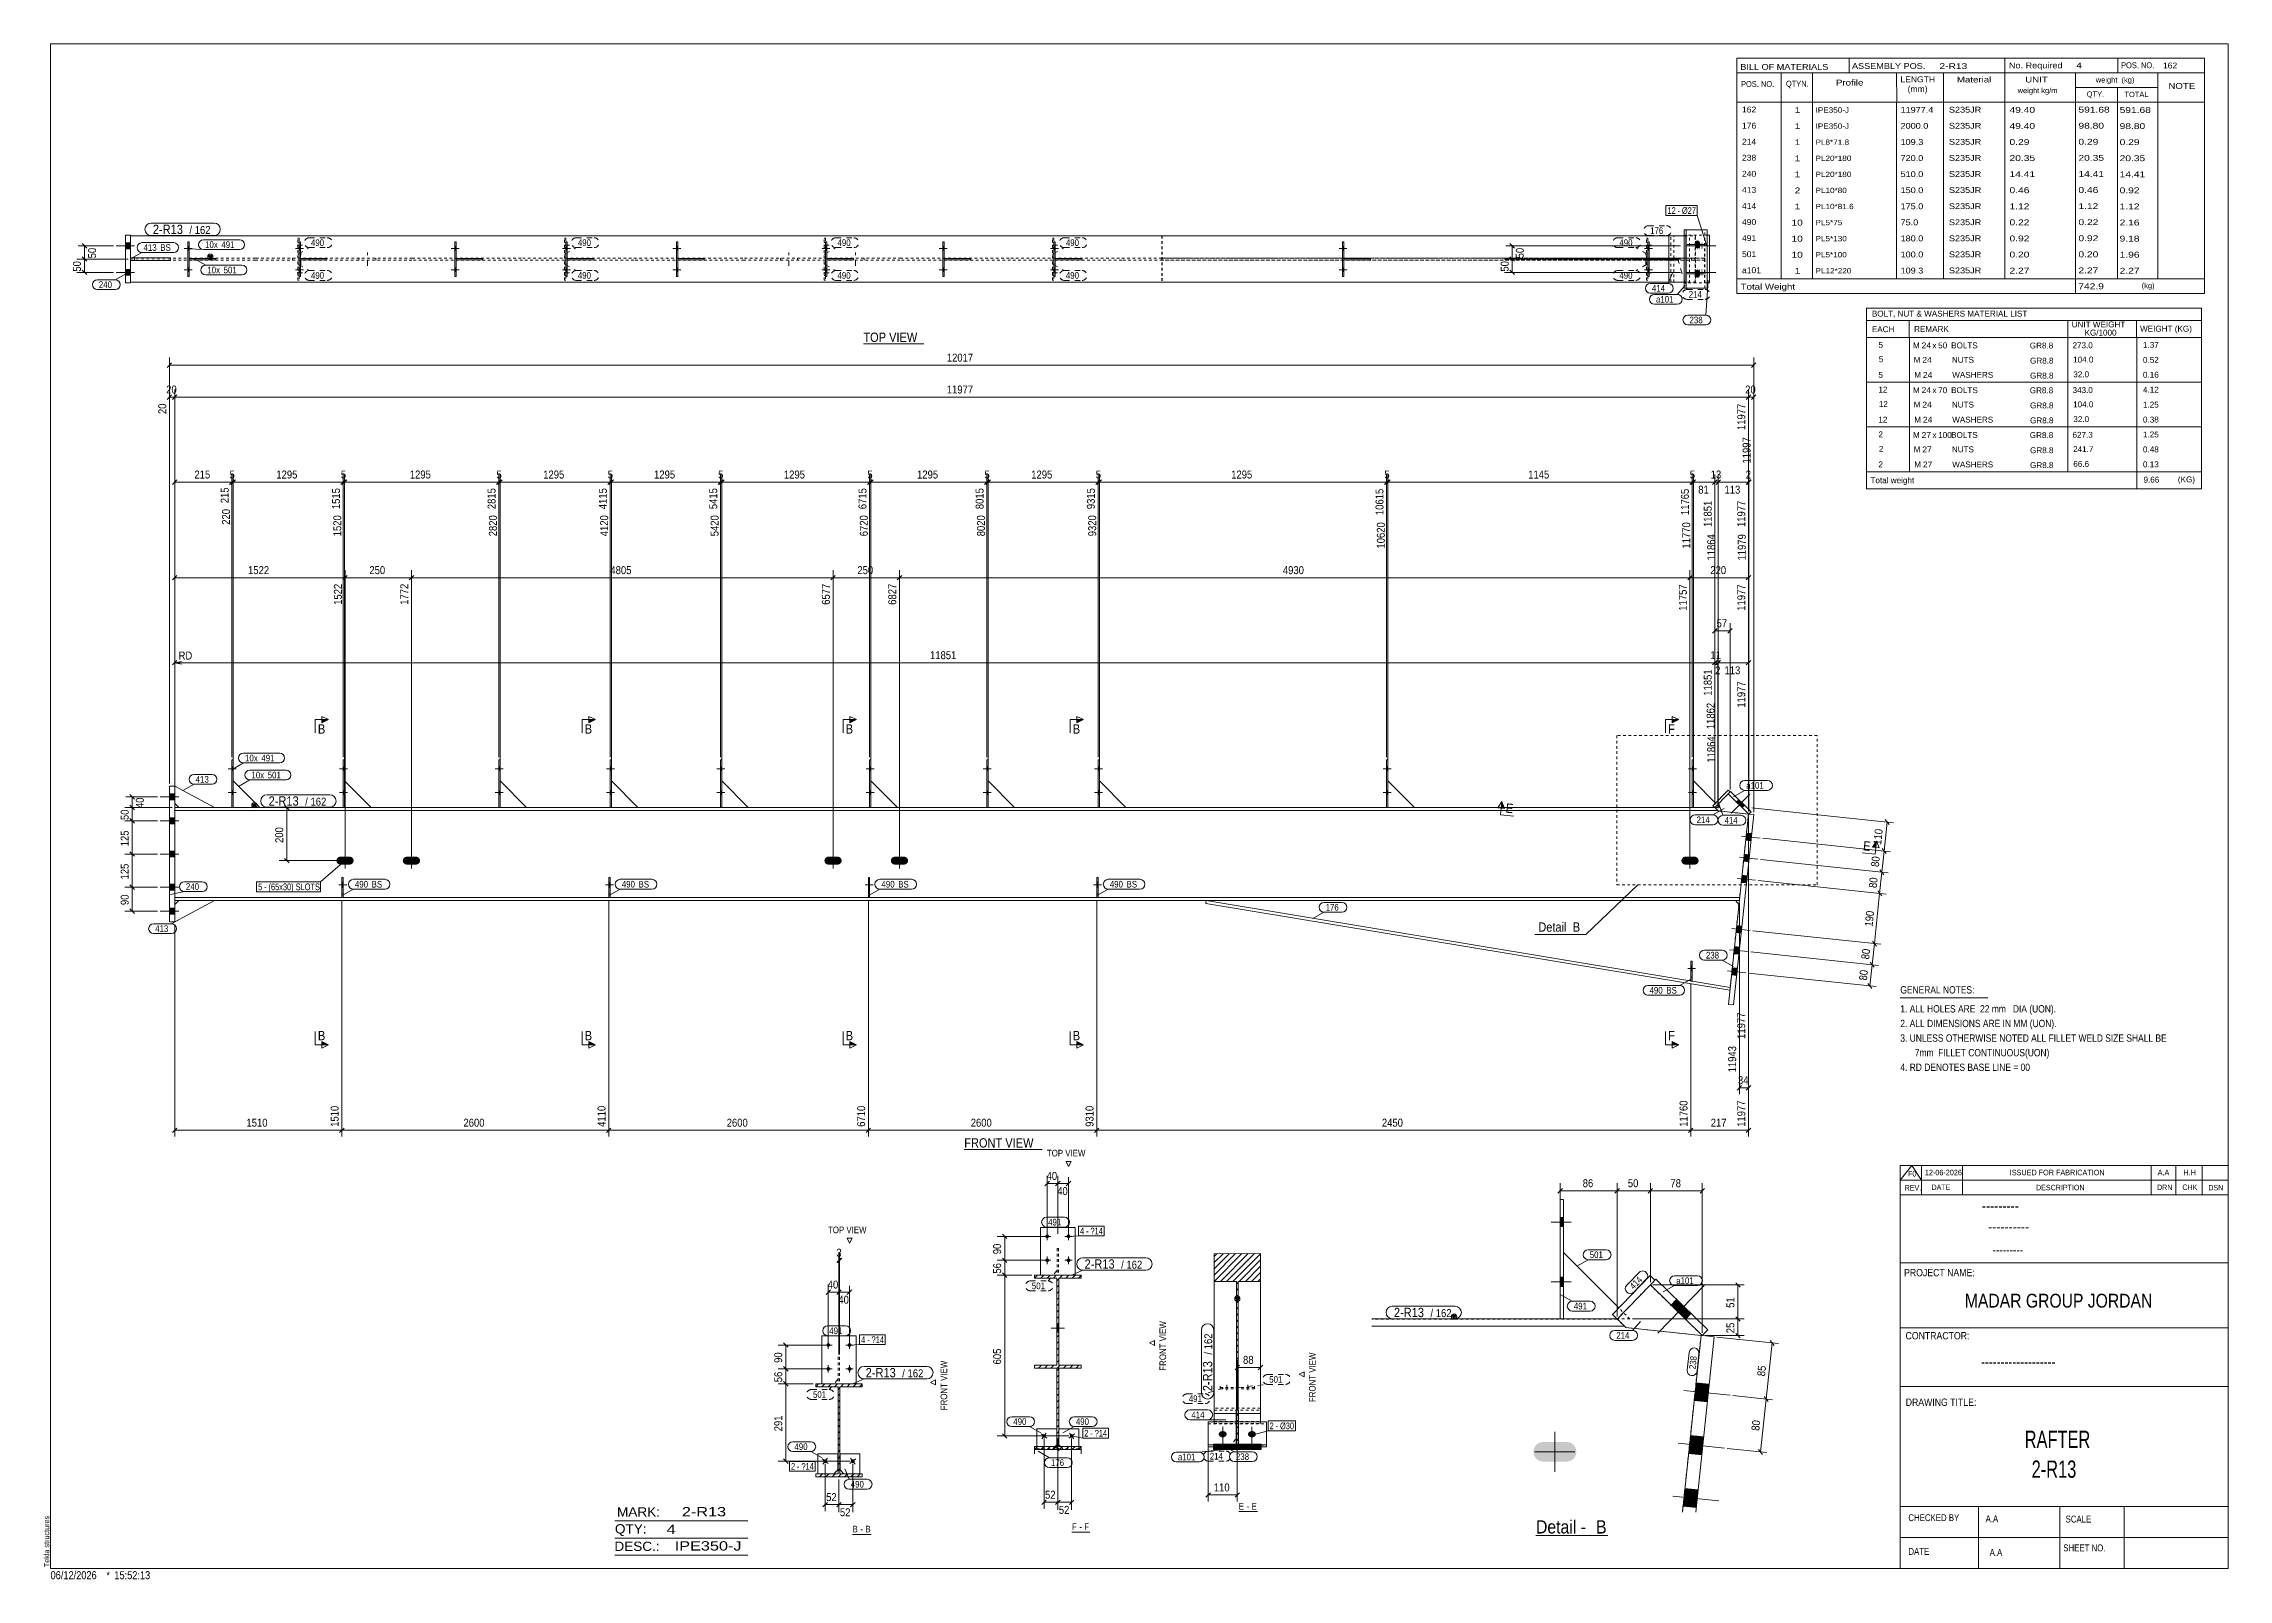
# Model space of a CAD drawing. Header units: millimetres. Extents: x 2 to 825, y 1 to 579.
import ezdxf

# ---------------------------------------------------------------- set-up
doc = ezdxf.new("R2010")
doc.units = ezdxf.units.MM
for name, pattern in [('XKITLINE00', [0]), ('XKITLINE01', [4, 1, -1, 1, -1]), ('XKITLINE02', [4, 2, -2])]:
    doc.linetypes.add(name, pattern=pattern)
for name, color, linetype, lineweight in [('Bolt', 3, 'Continuous', 0), ('BoltMark', 7, 'Continuous', 0), ('DetailSymbol', 3, 'Continuous', 0), ('Dimensions', 7, 'Continuous', 0), ('DrawingSheet', 5, 'Continuous', 0), ('OtherObjectType', 7, 'Continuous', 0), ('Part', 2, 'Continuous', 0), ('PartMark', 7, 'Continuous', 0), ('Section', 6, 'Continuous', 0)]:
    doc.layers.add(name, color=color, linetype=linetype, lineweight=lineweight)
doc.styles.add('@ARIAL_UNICODE_MS_BOLD', font='ARIAL.TTF')
doc.styles.add('ARIAL', font='ARIAL.TTF')
doc.styles.add('ARIAL_NARROW', font='ARIALN.TTF')
doc.styles.add('COMIC_SANS_MS_BOLD', font='COMICBD.TTF')
doc.styles.add('SWIS721_EX_BT', font='ARIAL.TTF')
doc.styles.add('SWISSE', font='ARIAL.TTF')

# ---------------------------------------------------------------- blocks, each defined once
blk = doc.blocks.new('*A1')
at = {"layer": 'Part', "color": 7, "linetype": 'XKITLINE00', "lineweight": 0}
for p, q in [((375.51, 114.34), (376.61, 115.44)), ((377.87, 114.34), (378.97, 115.44)), ((380.23, 114.34), (381.33, 115.44)), ((382.59, 114.34), (383.68, 115.44)), ((384.94, 114.34), (386.04, 115.44)), ((387.3, 114.34), (388.4, 115.44)), ((389.66, 114.34), (390.76, 115.44)), ((392.02, 114.34), (393.01, 115.34)), ((375.51, 114.34), (375.51, 114.34)), ((383.91, 113.31), (384.61, 114.01)), ((383.91, 110.96), (384.61, 111.66)), ((383.91, 108.6), (384.61, 109.3)), ((383.91, 106.24), (384.61, 106.94)), ((383.91, 103.89), (384.61, 104.59)), ((383.91, 101.53), (384.61, 102.23)), ((383.91, 99.17), (384.61, 99.87)), ((383.91, 96.81), (384.61, 97.51)), ((383.91, 94.46), (384.61, 95.16)), ((383.91, 92.1), (384.61, 92.8)), ((383.91, 89.74), (384.61, 90.44)), ((383.91, 87.38), (384.61, 88.08)), ((383.91, 85.03), (384.61, 85.73)), ((383.91, 82.67), (384.61, 83.37)), ((375.52, 81.34), (375.72, 81.54)), ((376.97, 80.44), (378.07, 81.54)), ((379.33, 80.44), (380.43, 81.54)), ((381.69, 80.44), (382.79, 81.54)), ((384.05, 80.44), (385.15, 81.54)), ((386.4, 80.44), (387.5, 81.54)), ((388.76, 80.44), (389.86, 81.54)), ((391.12, 80.44), (392.22, 81.54))]:
    blk.add_line(p, q, dxfattribs=at)
blk = doc.blocks.new('*A2')
at = {"layer": 'Part', "color": 7, "linetype": 'XKITLINE00', "lineweight": 0}
for p, q in [((384.61, 80.15), (383.91, 79.45)), ((384.61, 77.79), (383.91, 77.09)), ((384.61, 75.43), (383.91, 74.73)), ((384.61, 73.08), (383.91, 72.38)), ((384.61, 70.72), (383.91, 70.02)), ((384.61, 68.36), (383.91, 67.66)), ((384.61, 66), (383.91, 65.3)), ((384.61, 63.65), (383.91, 62.95)), ((384.61, 61.29), (383.91, 60.59)), ((384.61, 58.93), (383.91, 58.23)), ((376.63, 50.95), (375.51, 49.83)), ((378.99, 50.95), (377.87, 49.83)), ((381.34, 50.95), (380.23, 49.83)), ((383.7, 50.95), (382.59, 49.83)), ((384.61, 56.57), (383.91, 55.87)), ((384.61, 54.22), (383.91, 53.52)), ((384.61, 51.86), (383.91, 51.16)), ((386.06, 50.95), (384.94, 49.83)), ((388.42, 50.95), (387.3, 49.83)), ((390.77, 50.95), (389.66, 49.83)), ((393.01, 50.83), (392.02, 49.83))]:
    blk.add_line(p, q, dxfattribs=at)
blk = doc.blocks.new('*A3')
at = {"layer": 'Part', "color": 7, "linetype": 'XKITLINE00', "lineweight": 0}
for p, q in [((293.09, 73.45), (294.19, 74.55)), ((295.45, 73.45), (296.55, 74.55)), ((297.81, 73.45), (298.91, 74.55)), ((300.17, 73.45), (301.26, 74.55)), ((302.52, 73.45), (303.62, 74.55)), ((304.88, 73.45), (305.98, 74.55)), ((307.24, 73.45), (308.34, 74.55)), ((309.59, 73.45), (310.59, 74.45)), ((293.09, 73.45), (293.09, 73.45)), ((301.49, 72.42), (302.19, 73.12)), ((301.49, 70.07), (302.19, 70.77)), ((301.49, 67.71), (302.19, 68.41)), ((301.49, 65.35), (302.19, 66.05)), ((301.49, 62.99), (302.19, 63.69)), ((301.49, 60.64), (302.19, 61.34)), ((301.49, 58.28), (302.19, 58.98)), ((301.49, 55.92), (302.19, 56.62)), ((301.49, 53.57), (302.19, 54.27)), ((301.49, 51.21), (302.19, 51.91)), ((301.49, 48.85), (302.19, 49.55)), ((301.49, 46.49), (302.19, 47.19)), ((301.49, 44.14), (302.19, 44.84)), ((301.49, 41.78), (302.19, 42.48)), ((293.1, 40.45), (293.3, 40.65)), ((294.55, 39.55), (295.65, 40.65)), ((296.91, 39.55), (298.01, 40.65)), ((299.27, 39.55), (300.37, 40.65)), ((301.63, 39.55), (302.73, 40.65)), ((303.98, 39.55), (305.08, 40.65)), ((306.34, 39.55), (307.44, 40.65)), ((308.7, 39.55), (309.8, 40.65))]:
    blk.add_line(p, q, dxfattribs=at)
blk = doc.blocks.new('*A4')
at = {"layer": 'Part', "color": 7, "linetype": 'XKITLINE00', "lineweight": 0}
for p, q in [((443.1, 113.07), (453.57, 123.54)), ((443.1, 115.43), (451.2, 123.54)), ((443.1, 117.79), (448.84, 123.53)), ((443.1, 120.15), (446.48, 123.52)), ((443.1, 122.5), (444.11, 123.52)), ((445.46, 113.07), (455.93, 123.55)), ((447.81, 113.07), (458.29, 123.56)), ((450.17, 113.07), (460.59, 123.49)), ((452.53, 113.07), (460.6, 121.15)), ((454.89, 113.07), (460.6, 118.79)), ((457.24, 113.07), (460.6, 116.43)), ((451.5, 112.05), (452.2, 112.75)), ((451.5, 109.69), (452.2, 110.39)), ((451.5, 107.33), (452.2, 108.03)), ((459.6, 113.07), (460.6, 114.07)), ((451.5, 104.97), (452.2, 105.67)), ((451.5, 102.62), (452.2, 103.32)), ((451.5, 100.26), (452.2, 100.96)), ((451.5, 97.9), (452.2, 98.6)), ((451.5, 95.54), (452.2, 96.24)), ((451.5, 93.19), (452.2, 93.89)), ((451.5, 90.83), (452.2, 91.53)), ((451.5, 88.47), (452.2, 89.17)), ((451.5, 86.12), (452.2, 86.82)), ((451.5, 83.76), (452.2, 84.46)), ((451.5, 81.4), (452.2, 82.1)), ((451.5, 79.04), (452.2, 79.74)), ((451.5, 76.69), (452.2, 77.39)), ((451.5, 74.33), (452.2, 75.03)), ((451.5, 71.97), (452.2, 72.67)), ((451.5, 69.61), (452.2, 70.31)), ((451.5, 67.26), (452.2, 67.96)), ((451.5, 64.9), (452.2, 65.6)), ((451.5, 62.54), (452.2, 63.24)), ((451.5, 60.18), (452.2, 60.88)), ((451.5, 57.83), (452.2, 58.53)), ((451.5, 55.47), (452.2, 56.17)), ((451.5, 53.11), (452.2, 53.81))]:
    blk.add_line(p, q, dxfattribs=at)
blk = doc.blocks.new('*A5')
at = {"layer": 'Part', "color": 7, "linetype": 'XKITLINE00', "lineweight": 0}
for p, q in [((443.79, 50.73), (442.85, 51.68)), ((443.66, 50.6), (442.85, 51.41)), ((443.52, 50.47), (442.85, 51.14)), ((443.39, 50.33), (442.85, 50.87)), ((443.25, 50.2), (442.85, 50.6)), ((443.12, 50.06), (442.85, 50.33)), ((442.98, 49.93), (442.85, 50.06)), ((443.12, 49.79), (442.98, 49.93)), ((443.93, 50.87), (443, 51.79)), ((443.39, 49.79), (443.12, 50.06)), ((443.66, 49.79), (443.25, 50.2)), ((444.06, 51), (443.27, 51.79)), ((443.93, 49.79), (443.39, 50.33)), ((444.2, 49.79), (443.52, 50.47)), ((444.2, 51.14), (443.54, 51.79)), ((444.47, 49.79), (443.66, 50.6)), ((444.74, 49.79), (443.79, 50.73)), ((444.33, 51.27), (443.81, 51.79)), ((445, 49.79), (443.93, 50.87)), ((445.27, 49.79), (444.06, 51)), ((444.47, 51.41), (444.08, 51.79)), ((445.54, 49.79), (444.2, 51.14)), ((445.81, 49.79), (444.33, 51.27)), ((444.6, 51.54), (444.35, 51.79)), ((446.08, 49.79), (444.47, 51.41)), ((446.35, 49.79), (444.6, 51.54)), ((444.74, 51.68), (444.62, 51.79)), ((446.62, 49.79), (444.74, 51.68)), ((446.89, 49.79), (444.89, 51.79)), ((447.16, 49.79), (445.16, 51.79)), ((447.43, 49.79), (445.43, 51.79)), ((447.7, 49.79), (445.7, 51.79)), ((447.97, 49.79), (445.97, 51.79)), ((448.24, 49.79), (446.24, 51.79)), ((448.51, 49.79), (446.51, 51.79)), ((448.78, 49.79), (446.78, 51.79)), ((449.05, 49.79), (447.05, 51.79)), ((449.32, 49.79), (447.32, 51.79)), ((449.58, 49.79), (447.58, 51.79)), ((449.85, 49.79), (447.85, 51.79)), ((450.12, 49.79), (448.12, 51.79)), ((450.39, 49.79), (448.39, 51.79)), ((450.66, 49.79), (448.66, 51.79)), ((450.93, 49.79), (448.93, 51.79)), ((451.2, 49.79), (449.2, 51.79)), ((451.47, 49.79), (449.47, 51.79)), ((451.74, 49.79), (449.74, 51.79)), ((452.01, 49.79), (450.01, 51.79)), ((452.28, 49.79), (450.28, 51.79)), ((452.55, 49.79), (450.55, 51.79)), ((452.82, 49.79), (450.82, 51.79)), ((453.09, 49.79), (451.09, 51.79)), ((453.36, 49.79), (451.36, 51.79)), ((453.63, 49.79), (451.63, 51.79)), ((453.9, 49.79), (451.9, 51.79)), ((454.16, 49.79), (452.16, 51.79)), ((454.43, 49.79), (452.43, 51.79)), ((454.7, 49.79), (452.7, 51.79)), ((454.97, 49.79), (452.97, 51.79)), ((455.24, 49.79), (453.24, 51.79)), ((455.51, 49.79), (453.51, 51.79)), ((455.78, 49.79), (453.78, 51.79)), ((456.05, 49.79), (454.05, 51.79)), ((456.32, 49.79), (454.32, 51.79)), ((456.59, 49.79), (454.59, 51.79)), ((456.86, 49.79), (454.86, 51.79)), ((457.13, 49.79), (455.13, 51.79)), ((457.4, 49.79), (455.4, 51.79)), ((457.67, 49.79), (455.67, 51.79)), ((457.94, 49.79), (455.94, 51.79)), ((458.21, 49.79), (456.21, 51.79)), ((458.48, 49.79), (456.48, 51.79)), ((458.74, 49.79), (456.74, 51.79)), ((459.01, 49.79), (457.01, 51.79)), ((459.28, 49.79), (457.28, 51.79)), ((459.55, 49.79), (457.55, 51.79)), ((459.82, 49.79), (457.82, 51.79)), ((460.09, 49.79), (458.09, 51.79)), ((460.36, 49.79), (458.36, 51.79)), ((460.63, 49.79), (458.63, 51.79)), ((460.85, 49.84), (458.9, 51.79)), ((460.85, 50.11), (459.17, 51.79)), ((460.85, 50.38), (459.44, 51.79)), ((460.85, 50.65), (459.71, 51.79)), ((460.85, 50.92), (459.98, 51.79)), ((460.85, 51.19), (460.25, 51.79)), ((460.85, 51.46), (460.52, 51.79)), ((460.84, 51.74), (460.79, 51.79))]:
    blk.add_line(p, q, dxfattribs=at)
blk = doc.blocks.new('*A6')
at = {"layer": 'Bolt'}
for points in [[(313.41, 306.78), (313.91, 306.78), (313.91, 305.38), (313.41, 305.38)], [(313.41, 306.78), (313.91, 306.78), (313.91, 305.38), (313.41, 305.38)], [(313.41, 297.78), (313.91, 297.78), (313.91, 296.38), (313.41, 296.38)], [(313.41, 297.78), (313.91, 297.78), (313.91, 296.38), (313.41, 296.38)]]:
    blk.add_hatch(color=3, dxfattribs=at).paths.add_polyline_path(points, flags=17)
at = {"layer": 'Bolt', "color": 3, "linetype": 'XKITLINE00', "lineweight": 0}
for p, q in [((315.07, 306.08), (312.07, 306.08)), ((315.07, 306.08), (312.07, 306.08)), ((313.91, 306.78), (313.41, 306.78)), ((313.91, 306.78), (313.41, 306.78)), ((313.91, 305.38), (313.41, 305.38)), ((313.91, 305.38), (313.41, 305.38)), ((315.07, 297.08), (312.07, 297.08)), ((315.07, 297.08), (312.07, 297.08)), ((313.91, 297.78), (313.41, 297.78)), ((313.91, 297.78), (313.41, 297.78)), ((313.91, 296.38), (313.41, 296.38)), ((313.91, 296.38), (313.41, 296.38))]:
    blk.add_line(p, q, dxfattribs=at)
blk = doc.blocks.new('*A7')
at = {"layer": 'Bolt'}
blk.add_hatch(color=3, dxfattribs=at).paths.add_polyline_path([(313.41, 261.4), (312.91, 261.4), (312.91, 263.36), (313.41, 263.36)], flags=17)
at = {"layer": 'Bolt', "color": 3, "linetype": 'XKITLINE00', "lineweight": 0}
for p, q in [((313.41, 263.36), (312.91, 263.36)), ((314.76, 262.38), (311.76, 262.38)), ((313.41, 261.4), (312.91, 261.4))]:
    blk.add_line(p, q, dxfattribs=at)
blk = doc.blocks.new('*A8')
at = {"layer": 'Bolt'}
for points in [[(357.5, 306.78), (358, 306.78), (358, 305.38), (357.5, 305.38)], [(357.5, 306.78), (358, 306.78), (358, 305.38), (357.5, 305.38)], [(357.5, 297.78), (358, 297.78), (358, 296.38), (357.5, 296.38)], [(357.5, 297.78), (358, 297.78), (358, 296.38), (357.5, 296.38)]]:
    blk.add_hatch(color=3, dxfattribs=at).paths.add_polyline_path(points, flags=17)
at = {"layer": 'Bolt', "color": 3, "linetype": 'XKITLINE00', "lineweight": 0}
for p, q in [((359.16, 306.08), (356.16, 306.08)), ((359.16, 306.08), (356.16, 306.08)), ((358, 306.78), (357.5, 306.78)), ((358, 306.78), (357.5, 306.78)), ((358, 305.38), (357.5, 305.38)), ((358, 305.38), (357.5, 305.38)), ((359.16, 297.08), (356.16, 297.08)), ((359.16, 297.08), (356.16, 297.08)), ((358, 297.78), (357.5, 297.78)), ((358, 297.78), (357.5, 297.78)), ((358, 296.38), (357.5, 296.38)), ((358, 296.38), (357.5, 296.38))]:
    blk.add_line(p, q, dxfattribs=at)
blk = doc.blocks.new('*A9')
at = {"layer": 'Bolt'}
blk.add_hatch(color=3, dxfattribs=at).paths.add_polyline_path([(623.08, 229.96), (622.58, 229.96), (622.58, 231.93), (623.08, 231.93)], flags=17)
at = {"layer": 'Bolt', "color": 3, "linetype": 'XKITLINE00', "lineweight": 0}
for p, q in [((624.43, 230.94), (621.43, 230.94)), ((623.08, 231.93), (622.58, 231.93)), ((623.08, 229.96), (622.58, 229.96))]:
    blk.add_line(p, q, dxfattribs=at)
blk = doc.blocks.new('*A10')
at = {"layer": 'Bolt', "color": 3, "linetype": 'XKITLINE02', "lineweight": 0}
for p, q in [((399.4, 263.36), (398.9, 263.36)), ((400.75, 262.38), (397.75, 262.38)), ((399.4, 261.4), (398.9, 261.4))]:
    blk.add_line(p, q, dxfattribs=at)
blk = doc.blocks.new('*A11')
at = {"layer": 'Bolt'}
blk.add_hatch(color=3, dxfattribs=at).paths.add_polyline_path([(399.4, 261.4), (398.9, 261.4), (398.9, 263.36), (399.4, 263.36)], flags=17)
at = {"layer": 'Bolt', "color": 3, "linetype": 'XKITLINE00', "lineweight": 0}
for p, q in [((399.4, 263.36), (398.9, 263.36)), ((400.75, 262.38), (397.75, 262.38)), ((399.4, 261.4), (398.9, 261.4))]:
    blk.add_line(p, q, dxfattribs=at)
blk = doc.blocks.new('*A12')
at = {"layer": 'Bolt'}
for points in [[(399.4, 306.78), (399.9, 306.78), (399.9, 305.38), (399.4, 305.38)], [(399.4, 306.78), (399.9, 306.78), (399.9, 305.38), (399.4, 305.38)], [(399.4, 297.78), (399.9, 297.78), (399.9, 296.38), (399.4, 296.38)], [(399.4, 297.78), (399.9, 297.78), (399.9, 296.38), (399.4, 296.38)]]:
    blk.add_hatch(color=3, dxfattribs=at).paths.add_polyline_path(points, flags=17)
at = {"layer": 'Bolt', "color": 3, "linetype": 'XKITLINE00', "lineweight": 0}
for p, q in [((401.06, 306.08), (398.06, 306.08)), ((401.06, 306.08), (398.06, 306.08)), ((399.9, 306.78), (399.4, 306.78)), ((399.9, 306.78), (399.4, 306.78)), ((399.9, 305.38), (399.4, 305.38)), ((399.9, 305.38), (399.4, 305.38)), ((401.06, 297.08), (398.06, 297.08)), ((401.06, 297.08), (398.06, 297.08)), ((399.9, 297.78), (399.4, 297.78)), ((399.9, 297.78), (399.4, 297.78)), ((399.9, 296.38), (399.4, 296.38)), ((399.9, 296.38), (399.4, 296.38))]:
    blk.add_line(p, q, dxfattribs=at)
blk = doc.blocks.new('*A13')
at = {"layer": 'Bolt'}
for points in [[(508.08, 306.78), (508.58, 306.78), (508.58, 305.38), (508.08, 305.38)], [(508.08, 306.78), (508.58, 306.78), (508.58, 305.38), (508.08, 305.38)], [(508.08, 297.78), (508.58, 297.78), (508.58, 296.38), (508.08, 296.38)], [(508.08, 297.78), (508.58, 297.78), (508.58, 296.38), (508.08, 296.38)]]:
    blk.add_hatch(color=3, dxfattribs=at).paths.add_polyline_path(points, flags=17)
at = {"layer": 'Bolt', "color": 3, "linetype": 'XKITLINE00', "lineweight": 0}
for p, q in [((509.74, 306.08), (506.74, 306.08)), ((509.74, 306.08), (506.74, 306.08)), ((508.58, 306.78), (508.08, 306.78)), ((508.58, 306.78), (508.08, 306.78)), ((508.58, 305.38), (508.08, 305.38)), ((508.58, 305.38), (508.08, 305.38)), ((509.74, 297.08), (506.74, 297.08)), ((509.74, 297.08), (506.74, 297.08)), ((508.58, 297.78), (508.08, 297.78)), ((508.58, 297.78), (508.08, 297.78)), ((508.58, 296.38), (508.08, 296.38)), ((508.58, 296.38), (508.08, 296.38))]:
    blk.add_line(p, q, dxfattribs=at)
blk = doc.blocks.new('*A14')
at = {"layer": 'Bolt'}
blk.add_hatch(color=3, dxfattribs=at).paths.add_polyline_path([(642.79, 292.32), (641.95, 291.46), (639.8, 293.55), (640.64, 294.41)], flags=17)
blk.add_hatch(color=3, dxfattribs=at).paths.add_polyline_path([(642.79, 292.32), (641.95, 291.46), (639.8, 293.55), (640.64, 294.41)], flags=17)
at = {"layer": 'Bolt', "color": 3, "linetype": 'XKITLINE00', "lineweight": 0}
for p, q in [((644.78, 296.51), (637.8, 289.35)), ((644.78, 296.51), (637.8, 289.35)), ((640.64, 294.41), (639.8, 293.55)), ((640.64, 294.41), (639.8, 293.55)), ((642.79, 292.32), (641.95, 291.46)), ((642.79, 292.32), (641.95, 291.46))]:
    blk.add_line(p, q, dxfattribs=at)
blk = doc.blocks.new('*A15')
at = {"layer": 'Part'}
blk.add_hatch(color=2, dxfattribs=at).paths.add_polyline_path([(80.94, 292.88), (82.54, 292.88), (81.74, 291.48)], flags=17)
at = {"layer": 'Part', "color": 2, "linetype": 'XKITLINE00', "lineweight": 0}
for p, q in [((51.74, 291.48), (98.75, 291.48)), ((98.75, 290.38), (51.74, 290.38)), ((81.74, 291.48), (80.94, 292.88)), ((80.94, 292.88), (82.54, 292.88)), ((82.54, 292.88), (81.74, 291.48)), ((98.85, 291.48), (157.66, 291.48)), ((157.66, 290.38), (98.85, 290.38)), ((157.76, 291.48), (199.24, 291.48)), ((199.24, 290.38), (157.76, 290.38)), ((199.34, 291.48), (241.14, 291.48)), ((241.14, 290.38), (199.34, 290.38)), ((241.24, 291.48), (282.72, 291.48)), ((282.72, 290.38), (241.24, 290.38)), ((282.82, 291.48), (341.42, 291.48)), ((341.42, 290.38), (282.82, 290.38)), ((341.52, 291.48), (383, 291.48)), ((383, 290.38), (341.52, 290.38)), ((383.1, 291.48), (424.9, 291.48)), ((424.9, 290.38), (383.1, 290.38)), ((425, 291.48), (631.68, 291.48)), ((632.77, 290.38), (425, 290.38)), ((632.77, 290.38), (631.68, 291.48)), ((98.75, 257.58), (51.74, 257.58)), ((51.74, 256.48), (98.75, 256.48)), ((157.66, 257.58), (98.85, 257.58)), ((98.85, 256.48), (157.66, 256.48)), ((199.24, 257.58), (157.76, 257.58)), ((157.76, 256.48), (199.24, 256.48)), ((241.14, 257.58), (199.34, 257.58)), ((199.34, 256.48), (241.14, 256.48)), ((282.72, 257.58), (241.24, 257.58)), ((241.24, 256.48), (282.72, 256.48)), ((341.42, 257.58), (282.82, 257.58)), ((282.82, 256.48), (341.42, 256.48)), ((383, 257.58), (341.52, 257.58)), ((341.52, 256.48), (383, 256.48)), ((424.9, 257.58), (383.1, 257.58)), ((383.1, 256.48), (424.9, 256.48)), ((640.99, 257.58), (425, 257.58)), ((425, 256.48), (640.88, 256.48))]:
    blk.add_line(p, q, dxfattribs=at)
at = {"layer": 'Part', "color": 7, "linetype": 'XKITLINE01', "lineweight": 0}
for p, q in [((98.75, 291.48), (51.74, 291.48)), ((51.74, 291.48), (51.74, 256.48)), ((157.66, 291.48), (98.85, 291.48)), ((199.24, 291.48), (157.76, 291.48)), ((241.14, 291.48), (199.34, 291.48)), ((282.72, 291.48), (241.24, 291.48)), ((341.42, 291.48), (282.82, 291.48)), ((383, 291.48), (341.52, 291.48)), ((424.9, 291.48), (383.1, 291.48)), ((631.68, 291.48), (425, 291.48)), ((631.68, 291.48), (631.68, 291.48)), ((632.97, 290.19), (631.68, 291.48)), ((644.31, 289), (632.97, 290.19)), ((640.88, 256.48), (644.31, 289))]:
    blk.add_line(p, q, dxfattribs=at)
at = {"layer": 'Part', "color": 2, "linetype": 'XKITLINE00', "lineweight": 0}
blk.add_circle((81.74, 292.38), 1, dxfattribs=at)
blk = doc.blocks.new('*A16')
at = {"layer": 'Part', "color": 2, "linetype": 'XKITLINE00', "lineweight": 0}
for p, q in [((51.74, 299.48), (66.74, 291.48)), ((53.24, 291.48), (51.74, 292.98))]:
    blk.add_line(p, q, dxfattribs=at)
at = {"layer": 'Part', "color": 7, "linetype": 'XKITLINE01', "lineweight": 0}
for p, q in [((51.74, 292.98), (51.74, 299.48)), ((66.74, 291.48), (53.24, 291.48))]:
    blk.add_line(p, q, dxfattribs=at)
blk = doc.blocks.new('*A17')
at = {"layer": 'Part', "color": 2, "linetype": 'XKITLINE00', "lineweight": 0}
for p, q in [((51.74, 254.98), (53.24, 256.48)), ((66.74, 256.48), (51.74, 248.48))]:
    blk.add_line(p, q, dxfattribs=at)
at = {"layer": 'Part', "color": 7, "linetype": 'XKITLINE01', "lineweight": 0}
for p, q in [((53.24, 256.48), (66.74, 256.48)), ((51.74, 248.48), (51.74, 254.98))]:
    blk.add_line(p, q, dxfattribs=at)
blk = doc.blocks.new('*A18')
at = {"layer": 'Part', "color": 2, "linetype": 'XKITLINE00', "lineweight": 0}
for p, q in [((49.74, 299.48), (49.74, 248.48)), ((51.74, 299.48), (49.74, 299.48)), ((51.74, 248.48), (51.74, 299.48)), ((49.74, 248.48), (51.74, 248.48))]:
    blk.add_line(p, q, dxfattribs=at)
blk = doc.blocks.new('*A19')
at = {"layer": 'Part', "color": 2, "linetype": 'XKITLINE00', "lineweight": 0}
for p, q in [((636.75, 217.39), (644.31, 289)), ((638.74, 217.18), (646.3, 288.79)), ((644.31, 289), (644.5, 288.98)), ((646.3, 288.79), (644.5, 288.97)), ((636.75, 217.39), (638.74, 217.18))]:
    blk.add_line(p, q, dxfattribs=at)
at = {"layer": 'Part', "color": 7, "linetype": 'XKITLINE01', "lineweight": 0}
for p, q in [((644.5, 288.98), (644.5, 288.97)), ((644.5, 288.97), (644.5, 288.98))]:
    blk.add_line(p, q, dxfattribs=at)
blk = doc.blocks.new('*A20')
at = {"layer": 'Part', "color": 2, "linetype": 'XKITLINE00', "lineweight": 0}
for p, q in [((440, 255.4), (440.18, 256.48)), ((637.31, 222.67), (440, 255.4)), ((637.43, 223.77), (440.18, 256.48)), ((640.72, 255.03), (639.42, 256.48))]:
    blk.add_line(p, q, dxfattribs=at)
at = {"layer": 'Part', "color": 7, "linetype": 'XKITLINE01', "lineweight": 0}
for p, q in [((639.42, 256.48), (440.18, 256.48)), ((640.72, 255.03), (637.31, 222.67))]:
    blk.add_line(p, q, dxfattribs=at)
blk = doc.blocks.new('*A21')
at = {"layer": 'Part', "color": 2, "linetype": 'XKITLINE00', "lineweight": 0}
blk.add_line((83.75, 291.48), (73.75, 301.48), dxfattribs=at)
at = {"layer": 'Part', "color": 7, "linetype": 'XKITLINE01', "lineweight": 0}
for p, q in [((73.75, 301.48), (73.75, 291.48)), ((73.75, 291.48), (83.75, 291.48))]:
    blk.add_line(p, q, dxfattribs=at)
blk = doc.blocks.new('*A22')
at = {"layer": 'Part', "color": 2, "linetype": 'XKITLINE00', "lineweight": 0}
for p, q in [((73.75, 309.48), (73.25, 309.48)), ((73.25, 309.48), (73.25, 291.48)), ((73.75, 291.48), (73.75, 309.48))]:
    blk.add_line(p, q, dxfattribs=at)
at = {"layer": 'Part', "color": 7, "linetype": 'XKITLINE01', "lineweight": 0}
blk.add_line((73.25, 291.48), (73.75, 291.48), dxfattribs=at)
blk = doc.blocks.new('*A23')
at = {"layer": 'Part', "color": 7, "linetype": 'XKITLINE01', "lineweight": 0}
for p, q in [((114.65, 265.08), (114.65, 257.58)), ((115.15, 265.08), (114.65, 265.08)), ((115.15, 257.58), (115.15, 265.08)), ((114.65, 259.08), (115.15, 259.08)), ((114.65, 257.58), (115.15, 257.58))]:
    blk.add_line(p, q, dxfattribs=at)
blk = doc.blocks.new('*A24')
at = {"layer": 'Part', "color": 2, "linetype": 'XKITLINE00', "lineweight": 0}
for p, q in [((114.65, 257.58), (114.65, 265.08)), ((114.65, 265.08), (115.15, 265.08)), ((115.15, 265.08), (115.15, 257.58))]:
    blk.add_line(p, q, dxfattribs=at)
at = {"layer": 'Part', "color": 7, "linetype": 'XKITLINE01', "lineweight": 0}
for p, q in [((114.65, 259.08), (115.15, 259.08)), ((115.15, 257.58), (114.65, 257.58))]:
    blk.add_line(p, q, dxfattribs=at)
blk = doc.blocks.new('*A25')
at = {"layer": 'Part', "color": 2, "linetype": 'XKITLINE00', "lineweight": 0}
blk.add_line((125.65, 291.48), (115.65, 301.48), dxfattribs=at)
at = {"layer": 'Part', "color": 7, "linetype": 'XKITLINE01', "lineweight": 0}
for p, q in [((115.65, 301.48), (115.65, 291.48)), ((115.65, 291.48), (125.65, 291.48))]:
    blk.add_line(p, q, dxfattribs=at)
blk = doc.blocks.new('*A26')
at = {"layer": 'Part', "color": 2, "linetype": 'XKITLINE00', "lineweight": 0}
for p, q in [((115.65, 309.48), (115.15, 309.48)), ((115.15, 309.48), (115.15, 291.48)), ((115.65, 291.48), (115.65, 309.48))]:
    blk.add_line(p, q, dxfattribs=at)
at = {"layer": 'Part', "color": 7, "linetype": 'XKITLINE01', "lineweight": 0}
blk.add_line((115.15, 291.48), (115.65, 291.48), dxfattribs=at)
blk = doc.blocks.new('*A27')
at = {"layer": 'Part', "color": 2, "linetype": 'XKITLINE00', "lineweight": 0}
blk.add_line((184.24, 291.48), (174.24, 301.48), dxfattribs=at)
at = {"layer": 'Part', "color": 7, "linetype": 'XKITLINE01', "lineweight": 0}
for p, q in [((174.24, 301.48), (174.24, 291.48)), ((174.24, 291.48), (184.24, 291.48))]:
    blk.add_line(p, q, dxfattribs=at)
blk = doc.blocks.new('*A28')
at = {"layer": 'Part', "color": 2, "linetype": 'XKITLINE00', "lineweight": 0}
for p, q in [((174.24, 309.48), (173.74, 309.48)), ((173.74, 309.48), (173.74, 291.48)), ((174.24, 291.48), (174.24, 309.48))]:
    blk.add_line(p, q, dxfattribs=at)
at = {"layer": 'Part', "color": 7, "linetype": 'XKITLINE01', "lineweight": 0}
blk.add_line((173.74, 291.48), (174.24, 291.48), dxfattribs=at)
blk = doc.blocks.new('*A29')
at = {"layer": 'Part', "color": 7, "linetype": 'XKITLINE01', "lineweight": 0}
for p, q in [((215.14, 265.08), (215.14, 257.58)), ((215.64, 265.08), (215.14, 265.08)), ((215.64, 257.58), (215.64, 265.08)), ((215.14, 259.08), (215.64, 259.08)), ((215.14, 257.58), (215.64, 257.58))]:
    blk.add_line(p, q, dxfattribs=at)
blk = doc.blocks.new('*A30')
at = {"layer": 'Part', "color": 2, "linetype": 'XKITLINE00', "lineweight": 0}
for p, q in [((215.14, 257.58), (215.14, 265.08)), ((215.14, 265.08), (215.64, 265.08)), ((215.64, 265.08), (215.64, 257.58))]:
    blk.add_line(p, q, dxfattribs=at)
at = {"layer": 'Part', "color": 7, "linetype": 'XKITLINE01', "lineweight": 0}
for p, q in [((215.14, 259.08), (215.64, 259.08)), ((215.64, 257.58), (215.14, 257.58))]:
    blk.add_line(p, q, dxfattribs=at)
blk = doc.blocks.new('*A31')
at = {"layer": 'Part', "color": 2, "linetype": 'XKITLINE00', "lineweight": 0}
blk.add_line((226.14, 291.48), (216.14, 301.48), dxfattribs=at)
at = {"layer": 'Part', "color": 7, "linetype": 'XKITLINE01', "lineweight": 0}
for p, q in [((216.14, 301.48), (216.14, 291.48)), ((216.14, 291.48), (226.14, 291.48))]:
    blk.add_line(p, q, dxfattribs=at)
blk = doc.blocks.new('*A32')
at = {"layer": 'Part', "color": 2, "linetype": 'XKITLINE00', "lineweight": 0}
for p, q in [((216.14, 309.48), (215.64, 309.48)), ((215.64, 309.48), (215.64, 291.48)), ((216.14, 291.48), (216.14, 309.48))]:
    blk.add_line(p, q, dxfattribs=at)
at = {"layer": 'Part', "color": 7, "linetype": 'XKITLINE01', "lineweight": 0}
blk.add_line((215.64, 291.48), (216.14, 291.48), dxfattribs=at)
blk = doc.blocks.new('*A33')
at = {"layer": 'Part', "color": 2, "linetype": 'XKITLINE00', "lineweight": 0}
blk.add_line((267.72, 291.48), (257.72, 301.48), dxfattribs=at)
at = {"layer": 'Part', "color": 7, "linetype": 'XKITLINE01', "lineweight": 0}
for p, q in [((257.72, 301.48), (257.72, 291.48)), ((257.72, 291.48), (267.72, 291.48))]:
    blk.add_line(p, q, dxfattribs=at)
blk = doc.blocks.new('*A34')
at = {"layer": 'Part', "color": 2, "linetype": 'XKITLINE00', "lineweight": 0}
for p, q in [((257.72, 309.48), (257.22, 309.48)), ((257.22, 309.48), (257.22, 291.48)), ((257.72, 291.48), (257.72, 309.48))]:
    blk.add_line(p, q, dxfattribs=at)
at = {"layer": 'Part', "color": 7, "linetype": 'XKITLINE01', "lineweight": 0}
blk.add_line((257.22, 291.48), (257.72, 291.48), dxfattribs=at)
blk = doc.blocks.new('*A35')
at = {"layer": 'Part', "color": 2, "linetype": 'XKITLINE00', "lineweight": 0}
for p, q in [((623.58, 309.48), (623.08, 309.48)), ((623.08, 309.48), (623.08, 291.48)), ((623.58, 291.48), (623.58, 309.48))]:
    blk.add_line(p, q, dxfattribs=at)
at = {"layer": 'Part', "color": 7, "linetype": 'XKITLINE01', "lineweight": 0}
blk.add_line((623.08, 291.48), (623.58, 291.48), dxfattribs=at)
blk = doc.blocks.new('*A36')
at = {"layer": 'Part', "color": 2, "linetype": 'XKITLINE00', "lineweight": 0}
blk.add_line((623.58, 301.48), (631.91, 293.15), dxfattribs=at)
at = {"layer": 'Part', "color": 7, "linetype": 'XKITLINE01', "lineweight": 0}
for p, q in [((623.58, 291.48), (623.58, 301.48)), ((623.58, 291.48), (633.58, 291.48)), ((633.58, 291.48), (631.91, 293.15))]:
    blk.add_line(p, q, dxfattribs=at)
blk = doc.blocks.new('*A37')
at = {"layer": 'Part', "color": 2, "linetype": 'XKITLINE00', "lineweight": 0}
blk.add_line((368, 291.48), (358, 301.48), dxfattribs=at)
at = {"layer": 'Part', "color": 7, "linetype": 'XKITLINE01', "lineweight": 0}
for p, q in [((358, 301.48), (358, 291.48)), ((358, 291.48), (368, 291.48))]:
    blk.add_line(p, q, dxfattribs=at)
blk = doc.blocks.new('*A38')
at = {"layer": 'Part', "color": 7, "linetype": 'XKITLINE01', "lineweight": 0}
for p, q in [((622.58, 233.64), (622.58, 226.14)), ((623.08, 233.64), (622.58, 233.64)), ((623.08, 226.14), (623.08, 233.64)), ((622.58, 227.64), (623.08, 227.64)), ((622.58, 226.14), (623.08, 226.14))]:
    blk.add_line(p, q, dxfattribs=at)
blk = doc.blocks.new('*A39')
at = {"layer": 'Part', "color": 7, "linetype": 'XKITLINE01', "lineweight": 0}
for p, q in [((312.91, 265.08), (312.91, 257.58)), ((313.41, 265.08), (312.91, 265.08)), ((313.41, 257.58), (313.41, 265.08)), ((312.91, 259.08), (313.41, 259.08)), ((312.91, 257.58), (313.41, 257.58))]:
    blk.add_line(p, q, dxfattribs=at)
blk = doc.blocks.new('*A40')
at = {"layer": 'Part', "color": 2, "linetype": 'XKITLINE00', "lineweight": 0}
blk.add_line((323.91, 291.48), (313.91, 301.48), dxfattribs=at)
at = {"layer": 'Part', "color": 7, "linetype": 'XKITLINE01', "lineweight": 0}
for p, q in [((313.91, 301.48), (313.91, 291.48)), ((313.91, 291.48), (323.91, 291.48))]:
    blk.add_line(p, q, dxfattribs=at)
blk = doc.blocks.new('*A41')
at = {"layer": 'Part', "color": 2, "linetype": 'XKITLINE00', "lineweight": 0}
for p, q in [((313.91, 309.48), (313.41, 309.48)), ((313.41, 309.48), (313.41, 291.48)), ((313.91, 291.48), (313.91, 309.48))]:
    blk.add_line(p, q, dxfattribs=at)
at = {"layer": 'Part', "color": 7, "linetype": 'XKITLINE01', "lineweight": 0}
blk.add_line((313.41, 291.48), (313.91, 291.48), dxfattribs=at)
blk = doc.blocks.new('*A42')
at = {"layer": 'Part', "color": 2, "linetype": 'XKITLINE00', "lineweight": 0}
for p, q in [((312.91, 257.58), (312.91, 265.08)), ((312.91, 265.08), (313.41, 265.08)), ((313.41, 265.08), (313.41, 257.58))]:
    blk.add_line(p, q, dxfattribs=at)
at = {"layer": 'Part', "color": 7, "linetype": 'XKITLINE01', "lineweight": 0}
for p, q in [((312.91, 259.08), (313.41, 259.08)), ((313.41, 257.58), (312.91, 257.58))]:
    blk.add_line(p, q, dxfattribs=at)
blk = doc.blocks.new('*A43')
at = {"layer": 'Part', "color": 2, "linetype": 'XKITLINE00', "lineweight": 0}
for p, q in [((358, 309.48), (357.5, 309.48)), ((357.5, 309.48), (357.5, 291.48)), ((358, 291.48), (358, 309.48))]:
    blk.add_line(p, q, dxfattribs=at)
at = {"layer": 'Part', "color": 7, "linetype": 'XKITLINE01', "lineweight": 0}
blk.add_line((357.5, 291.48), (358, 291.48), dxfattribs=at)
blk = doc.blocks.new('*A44')
at = {"layer": 'Part', "color": 2, "linetype": 'XKITLINE00', "lineweight": 0}
for p, q in [((623.08, 233.64), (622.58, 233.64)), ((622.58, 233.64), (622.58, 226.23)), ((623.08, 233.64), (623.08, 226.14))]:
    blk.add_line(p, q, dxfattribs=at)
at = {"layer": 'Part', "color": 7, "linetype": 'XKITLINE01', "lineweight": 0}
for p, q in [((622.58, 227.64), (623.08, 227.64)), ((622.58, 226.14), (622.58, 226.23)), ((623.08, 226.14), (622.58, 226.14))]:
    blk.add_line(p, q, dxfattribs=at)
blk = doc.blocks.new('*A45')
at = {"layer": 'Part', "color": 7, "linetype": 'XKITLINE01', "lineweight": 0}
for p, q in [((398.9, 265.08), (398.9, 257.58)), ((399.4, 265.08), (398.9, 265.08)), ((399.4, 257.58), (399.4, 265.08)), ((398.9, 259.08), (399.4, 259.08)), ((398.9, 257.58), (399.4, 257.58))]:
    blk.add_line(p, q, dxfattribs=at)
blk = doc.blocks.new('*A46')
at = {"layer": 'Part', "color": 2, "linetype": 'XKITLINE00', "lineweight": 0}
for p, q in [((398.9, 257.58), (398.9, 265.08)), ((398.9, 265.08), (399.4, 265.08)), ((399.4, 265.08), (399.4, 257.58))]:
    blk.add_line(p, q, dxfattribs=at)
at = {"layer": 'Part', "color": 7, "linetype": 'XKITLINE01', "lineweight": 0}
for p, q in [((398.9, 259.08), (399.4, 259.08)), ((399.4, 257.58), (398.9, 257.58))]:
    blk.add_line(p, q, dxfattribs=at)
blk = doc.blocks.new('*A47')
at = {"layer": 'Part', "color": 2, "linetype": 'XKITLINE00', "lineweight": 0}
blk.add_line((409.9, 291.48), (399.9, 301.48), dxfattribs=at)
at = {"layer": 'Part', "color": 7, "linetype": 'XKITLINE01', "lineweight": 0}
for p, q in [((399.9, 301.48), (399.9, 291.48)), ((399.9, 291.48), (409.9, 291.48))]:
    blk.add_line(p, q, dxfattribs=at)
blk = doc.blocks.new('*A48')
at = {"layer": 'Part', "color": 2, "linetype": 'XKITLINE00', "lineweight": 0}
for p, q in [((399.9, 309.48), (399.4, 309.48)), ((399.4, 309.48), (399.4, 291.48)), ((399.9, 291.48), (399.9, 309.48))]:
    blk.add_line(p, q, dxfattribs=at)
at = {"layer": 'Part', "color": 7, "linetype": 'XKITLINE01', "lineweight": 0}
blk.add_line((399.4, 291.48), (399.9, 291.48), dxfattribs=at)
blk = doc.blocks.new('*A49')
at = {"layer": 'Part', "color": 2, "linetype": 'XKITLINE00', "lineweight": 0}
blk.add_line((518.58, 291.48), (508.58, 301.48), dxfattribs=at)
at = {"layer": 'Part', "color": 7, "linetype": 'XKITLINE01', "lineweight": 0}
for p, q in [((508.58, 301.48), (508.58, 291.48)), ((508.58, 291.48), (518.58, 291.48))]:
    blk.add_line(p, q, dxfattribs=at)
blk = doc.blocks.new('*A50')
at = {"layer": 'Part', "color": 2, "linetype": 'XKITLINE00', "lineweight": 0}
for p, q in [((508.08, 291.48), (508.08, 309.48)), ((508.08, 309.48), (508.58, 309.48)), ((508.58, 309.48), (508.58, 291.48))]:
    blk.add_line(p, q, dxfattribs=at)
at = {"layer": 'Part', "color": 7, "linetype": 'XKITLINE01', "lineweight": 0}
blk.add_line((508.58, 291.48), (508.08, 291.48), dxfattribs=at)
blk = doc.blocks.new('*A51')
at = {"layer": 'Part', "color": 2, "linetype": 'XKITLINE00', "lineweight": 0}
for p, q in [((636.65, 298.01), (630.96, 292.17)), ((636.67, 296.6), (631.68, 291.48)), ((637.37, 297.32), (636.65, 298.01)), ((631.68, 291.48), (630.96, 292.17))]:
    blk.add_line(p, q, dxfattribs=at)
at = {"layer": 'Part', "color": 7, "linetype": 'XKITLINE01', "lineweight": 0}
blk.add_line((637.37, 297.32), (636.67, 296.6), dxfattribs=at)
blk = doc.blocks.new('*A52')
at = {"layer": 'Part', "color": 7, "linetype": 'XKITLINE01', "lineweight": 0}
for p, q in [((631.68, 291.48), (636.67, 296.6)), ((636.67, 296.6), (644.5, 288.97)), ((631.68, 291.48), (632.77, 290.38)), ((644.5, 288.97), (644.31, 288.99))]:
    blk.add_line(p, q, dxfattribs=at)
at = {"layer": 'Part', "color": 2, "linetype": 'XKITLINE00', "lineweight": 0}
for p, q in [((632.77, 290.38), (632.97, 290.19)), ((632.97, 290.19), (644.31, 288.99))]:
    blk.add_line(p, q, dxfattribs=at)
blk = doc.blocks.new('*A53')
at = {"layer": 'Part', "color": 2, "linetype": 'XKITLINE00', "lineweight": 0}
for p, q in [((637.51, 297.46), (636.67, 296.6)), ((636.67, 296.6), (644.5, 288.97)), ((645.34, 289.83), (637.51, 297.46)), ((644.5, 288.97), (645.34, 289.83))]:
    blk.add_line(p, q, dxfattribs=at)
blk = doc.blocks.new('*A54')
at = {"layer": 'Bolt'}
for points in [[(119.11, 271.48), (119, 270.91), (118.67, 270.42), (118.19, 270.1), (117.61, 269.98), (114.11, 269.98), (113.54, 270.1), (113.05, 270.42), (112.73, 270.91), (112.61, 271.48), (112.73, 272.06), (113.05, 272.54), (113.54, 272.87), (114.11, 272.98), (117.61, 272.98), (118.19, 272.87), (118.67, 272.54), (119, 272.06)], [(144.11, 271.48), (144, 270.91), (143.67, 270.42), (143.19, 270.1), (142.61, 269.98), (139.11, 269.98), (138.54, 270.1), (138.05, 270.42), (137.73, 270.91), (137.61, 271.48), (137.73, 272.06), (138.05, 272.54), (138.54, 272.87), (139.11, 272.98), (142.61, 272.98), (143.19, 272.87), (143.67, 272.54), (144, 272.06)], [(302.87, 271.48), (302.76, 270.91), (302.43, 270.42), (301.95, 270.1), (301.37, 269.98), (297.87, 269.98), (297.3, 270.1), (296.81, 270.42), (296.49, 270.91), (296.37, 271.48), (296.49, 272.06), (296.81, 272.54), (297.3, 272.87), (297.87, 272.98), (301.37, 272.98), (301.95, 272.87), (302.43, 272.54), (302.76, 272.06)], [(327.87, 271.48), (327.76, 270.91), (327.43, 270.42), (326.95, 270.1), (326.37, 269.98), (322.87, 269.98), (322.3, 270.1), (321.81, 270.42), (321.49, 270.91), (321.37, 271.48), (321.49, 272.06), (321.81, 272.54), (322.3, 272.87), (322.87, 272.98), (326.37, 272.98), (326.95, 272.87), (327.43, 272.54), (327.76, 272.06)], [(625.55, 271.48), (625.43, 270.91), (625.11, 270.42), (624.62, 270.1), (624.05, 269.98), (620.55, 269.98), (619.97, 270.1), (619.49, 270.42), (619.16, 270.91), (619.05, 271.48), (619.16, 272.06), (619.49, 272.54), (619.97, 272.87), (620.55, 272.98), (624.05, 272.98), (624.62, 272.87), (625.11, 272.54), (625.43, 272.06)]]:
    blk.add_hatch(color=3, dxfattribs=at).paths.add_polyline_path(points, flags=17)
at = {"layer": 'Bolt', "color": 3, "linetype": 'XKITLINE00', "lineweight": 0}
for p, q in [((112.86, 271.48), (118.86, 271.48)), ((115.86, 268.48), (115.86, 274.48)), ((137.86, 271.48), (143.86, 271.48)), ((140.86, 268.48), (140.86, 274.48)), ((296.62, 271.48), (302.62, 271.48)), ((299.62, 268.48), (299.62, 274.48)), ((321.62, 271.48), (327.62, 271.48)), ((324.62, 268.48), (324.62, 274.48)), ((619.3, 271.48), (625.3, 271.48)), ((622.3, 268.48), (622.3, 274.48))]:
    blk.add_line(p, q, dxfattribs=at)
blk = doc.blocks.new('*A55')
at = {"layer": 'Bolt'}
for points in [[(51.74, 294.38), (49.74, 294.38), (49.74, 296.58), (51.74, 296.58)], [(51.74, 294.38), (49.74, 294.38), (49.74, 296.58), (51.74, 296.58)], [(51.74, 285.38), (49.74, 285.38), (49.74, 287.58), (51.74, 287.58)], [(51.74, 285.38), (49.74, 285.38), (49.74, 287.58), (51.74, 287.58)], [(51.74, 272.88), (49.74, 272.88), (49.74, 275.08), (51.74, 275.08)], [(51.74, 272.88), (49.74, 272.88), (49.74, 275.08), (51.74, 275.08)], [(51.74, 260.38), (49.74, 260.38), (49.74, 262.58), (51.74, 262.58)], [(51.74, 260.38), (49.74, 260.38), (49.74, 262.58), (51.74, 262.58)], [(51.74, 251.38), (49.74, 251.38), (49.74, 253.58), (51.74, 253.58)], [(51.74, 251.38), (49.74, 251.38), (49.74, 253.58), (51.74, 253.58)]]:
    blk.add_hatch(color=3, dxfattribs=at).paths.add_polyline_path(points, flags=17)
at = {"layer": 'Bolt', "color": 3, "linetype": 'XKITLINE00', "lineweight": 0}
for p, q in [((51.74, 296.58), (49.74, 296.58)), ((51.74, 296.58), (49.74, 296.58)), ((53.24, 295.48), (46.24, 295.48)), ((53.24, 295.48), (46.24, 295.48)), ((51.74, 294.38), (49.74, 294.38)), ((51.74, 294.38), (49.74, 294.38)), ((53.24, 286.48), (46.24, 286.48)), ((53.24, 286.48), (46.24, 286.48)), ((51.74, 287.58), (49.74, 287.58)), ((51.74, 287.58), (49.74, 287.58)), ((51.74, 285.38), (49.74, 285.38)), ((51.74, 285.38), (49.74, 285.38)), ((53.24, 273.98), (46.24, 273.98)), ((53.24, 273.98), (46.24, 273.98)), ((51.74, 275.08), (49.74, 275.08)), ((51.74, 275.08), (49.74, 275.08)), ((51.74, 272.88), (49.74, 272.88)), ((51.74, 272.88), (49.74, 272.88)), ((53.24, 261.48), (46.24, 261.48)), ((53.24, 261.48), (46.24, 261.48)), ((51.74, 262.58), (49.74, 262.58)), ((51.74, 262.58), (49.74, 262.58)), ((51.74, 260.38), (49.74, 260.38)), ((51.74, 260.38), (49.74, 260.38)), ((53.24, 252.48), (46.24, 252.48)), ((53.24, 252.48), (46.24, 252.48)), ((51.74, 253.58), (49.74, 253.58)), ((51.74, 253.58), (49.74, 253.58)), ((51.74, 251.38), (49.74, 251.38)), ((51.74, 251.38), (49.74, 251.38))]:
    blk.add_line(p, q, dxfattribs=at)
blk = doc.blocks.new('*A56')
at = {"layer": 'Bolt'}
for points in [[(645.26, 278.99), (643.27, 279.2), (643.56, 281.88), (645.55, 281.68)], [(645.26, 278.99), (643.27, 279.2), (643.56, 281.88), (645.55, 281.68)], [(644.42, 271.03), (642.43, 271.24), (642.72, 273.93), (644.71, 273.72)], [(644.42, 271.03), (642.43, 271.24), (642.72, 273.93), (644.71, 273.72)], [(643.58, 263.08), (641.6, 263.29), (641.88, 265.97), (643.87, 265.76)], [(643.58, 263.08), (641.6, 263.29), (641.88, 265.97), (643.87, 265.76)], [(641.59, 244.18), (639.6, 244.39), (639.89, 247.08), (641.87, 246.87)], [(641.59, 244.18), (639.6, 244.39), (639.89, 247.08), (641.87, 246.87)], [(640.75, 236.23), (638.76, 236.44), (639.05, 239.12), (641.04, 238.91)], [(640.75, 236.23), (638.76, 236.44), (639.05, 239.12), (641.04, 238.91)], [(639.91, 228.27), (637.92, 228.48), (638.21, 231.17), (640.2, 230.96)], [(639.91, 228.27), (637.92, 228.48), (638.21, 231.17), (640.2, 230.96)]]:
    blk.add_hatch(color=3, dxfattribs=at).paths.add_polyline_path(points, flags=17)
at = {"layer": 'Bolt', "color": 3, "linetype": 'XKITLINE00', "lineweight": 0}
for p, q in [((648.69, 279.99), (641.72, 280.72)), ((648.69, 279.99), (641.72, 280.72)), ((645.55, 281.68), (643.56, 281.88)), ((645.55, 281.68), (643.56, 281.88)), ((647.85, 272.03), (640.89, 272.76)), ((647.85, 272.03), (640.89, 272.76)), ((644.71, 273.72), (642.72, 273.93)), ((644.71, 273.72), (642.72, 273.93)), ((645.26, 278.99), (643.27, 279.2)), ((645.26, 278.99), (643.27, 279.2)), ((647.01, 264.07), (640.05, 264.81)), ((647.01, 264.07), (640.05, 264.81)), ((643.58, 263.08), (641.6, 263.29)), ((643.58, 263.08), (641.6, 263.29)), ((643.87, 265.76), (641.88, 265.97)), ((643.87, 265.76), (641.88, 265.97)), ((644.42, 271.03), (642.43, 271.24)), ((644.42, 271.03), (642.43, 271.24)), ((641.87, 246.87), (639.89, 247.08)), ((641.87, 246.87), (639.89, 247.08)), ((645.01, 245.18), (638.05, 245.91)), ((645.01, 245.18), (638.05, 245.91)), ((641.04, 238.91), (639.05, 239.12)), ((641.04, 238.91), (639.05, 239.12)), ((641.59, 244.18), (639.6, 244.39)), ((641.59, 244.18), (639.6, 244.39)), ((644.18, 237.22), (637.21, 237.96)), ((644.18, 237.22), (637.21, 237.96)), ((640.2, 230.96), (638.21, 231.17)), ((640.2, 230.96), (638.21, 231.17)), ((640.75, 236.23), (638.76, 236.44)), ((640.75, 236.23), (638.76, 236.44)), ((643.34, 229.27), (636.37, 230)), ((643.34, 229.27), (636.37, 230)), ((639.91, 228.27), (637.92, 228.48)), ((639.91, 228.27), (637.92, 228.48))]:
    blk.add_line(p, q, dxfattribs=at)
blk = doc.blocks.new('*A57')
at = {"layer": 'Bolt'}
for points in [[(73.25, 306.78), (73.75, 306.78), (73.75, 305.38), (73.25, 305.38)], [(73.25, 306.78), (73.75, 306.78), (73.75, 305.38), (73.25, 305.38)], [(73.25, 297.78), (73.75, 297.78), (73.75, 296.38), (73.25, 296.38)], [(73.25, 297.78), (73.75, 297.78), (73.75, 296.38), (73.25, 296.38)]]:
    blk.add_hatch(color=3, dxfattribs=at).paths.add_polyline_path(points, flags=17)
at = {"layer": 'Bolt', "color": 3, "linetype": 'XKITLINE00', "lineweight": 0}
for p, q in [((74.91, 306.08), (71.91, 306.08)), ((74.91, 306.08), (71.91, 306.08)), ((73.75, 306.78), (73.25, 306.78)), ((73.75, 306.78), (73.25, 306.78)), ((73.75, 305.38), (73.25, 305.38)), ((73.75, 305.38), (73.25, 305.38)), ((74.91, 297.08), (71.91, 297.08)), ((74.91, 297.08), (71.91, 297.08)), ((73.75, 297.78), (73.25, 297.78)), ((73.75, 297.78), (73.25, 297.78)), ((73.75, 296.38), (73.25, 296.38)), ((73.75, 296.38), (73.25, 296.38))]:
    blk.add_line(p, q, dxfattribs=at)
blk = doc.blocks.new('*A58')
at = {"layer": 'Bolt', "color": 3, "linetype": 'XKITLINE02', "lineweight": 0}
for p, q in [((115.15, 263.36), (114.65, 263.36)), ((116.5, 262.38), (113.5, 262.38)), ((115.15, 261.4), (114.65, 261.4))]:
    blk.add_line(p, q, dxfattribs=at)
blk = doc.blocks.new('*A59')
at = {"layer": 'Bolt'}
blk.add_hatch(color=3, dxfattribs=at).paths.add_polyline_path([(115.15, 261.4), (114.65, 261.4), (114.65, 263.36), (115.15, 263.36)], flags=17)
at = {"layer": 'Bolt', "color": 3, "linetype": 'XKITLINE00', "lineweight": 0}
for p, q in [((115.15, 263.36), (114.65, 263.36)), ((116.5, 262.38), (113.5, 262.38)), ((115.15, 261.4), (114.65, 261.4))]:
    blk.add_line(p, q, dxfattribs=at)
blk = doc.blocks.new('*A60')
at = {"layer": 'Bolt'}
for points in [[(115.15, 306.78), (115.65, 306.78), (115.65, 305.38), (115.15, 305.38)], [(115.15, 306.78), (115.65, 306.78), (115.65, 305.38), (115.15, 305.38)], [(115.15, 297.78), (115.65, 297.78), (115.65, 296.38), (115.15, 296.38)], [(115.15, 297.78), (115.65, 297.78), (115.65, 296.38), (115.15, 296.38)]]:
    blk.add_hatch(color=3, dxfattribs=at).paths.add_polyline_path(points, flags=17)
at = {"layer": 'Bolt', "color": 3, "linetype": 'XKITLINE00', "lineweight": 0}
for p, q in [((116.81, 306.08), (113.81, 306.08)), ((116.81, 306.08), (113.81, 306.08)), ((115.65, 306.78), (115.15, 306.78)), ((115.65, 306.78), (115.15, 306.78)), ((115.65, 305.38), (115.15, 305.38)), ((115.65, 305.38), (115.15, 305.38)), ((116.81, 297.08), (113.81, 297.08)), ((116.81, 297.08), (113.81, 297.08)), ((115.65, 297.78), (115.15, 297.78)), ((115.65, 297.78), (115.15, 297.78)), ((115.65, 296.38), (115.15, 296.38)), ((115.65, 296.38), (115.15, 296.38))]:
    blk.add_line(p, q, dxfattribs=at)
blk = doc.blocks.new('*A61')
at = {"layer": 'Bolt'}
for points in [[(173.74, 306.78), (174.24, 306.78), (174.24, 305.38), (173.74, 305.38)], [(173.74, 306.78), (174.24, 306.78), (174.24, 305.38), (173.74, 305.38)], [(173.74, 297.78), (174.24, 297.78), (174.24, 296.38), (173.74, 296.38)], [(173.74, 297.78), (174.24, 297.78), (174.24, 296.38), (173.74, 296.38)]]:
    blk.add_hatch(color=3, dxfattribs=at).paths.add_polyline_path(points, flags=17)
at = {"layer": 'Bolt', "color": 3, "linetype": 'XKITLINE00', "lineweight": 0}
for p, q in [((175.4, 306.08), (172.4, 306.08)), ((175.4, 306.08), (172.4, 306.08)), ((174.24, 306.78), (173.74, 306.78)), ((174.24, 306.78), (173.74, 306.78)), ((174.24, 305.38), (173.74, 305.38)), ((174.24, 305.38), (173.74, 305.38)), ((175.4, 297.08), (172.4, 297.08)), ((175.4, 297.08), (172.4, 297.08)), ((174.24, 297.78), (173.74, 297.78)), ((174.24, 297.78), (173.74, 297.78)), ((174.24, 296.38), (173.74, 296.38)), ((174.24, 296.38), (173.74, 296.38))]:
    blk.add_line(p, q, dxfattribs=at)
blk = doc.blocks.new('*A62')
at = {"layer": 'Bolt', "color": 3, "linetype": 'XKITLINE02', "lineweight": 0}
for p, q in [((215.64, 263.36), (215.14, 263.36)), ((216.99, 262.38), (213.99, 262.38)), ((215.64, 261.4), (215.14, 261.4))]:
    blk.add_line(p, q, dxfattribs=at)
blk = doc.blocks.new('*A63')
at = {"layer": 'Bolt'}
blk.add_hatch(color=3, dxfattribs=at).paths.add_polyline_path([(215.64, 261.4), (215.14, 261.4), (215.14, 263.36), (215.64, 263.36)], flags=17)
at = {"layer": 'Bolt', "color": 3, "linetype": 'XKITLINE00', "lineweight": 0}
for p, q in [((215.64, 263.36), (215.14, 263.36)), ((216.99, 262.38), (213.99, 262.38)), ((215.64, 261.4), (215.14, 261.4))]:
    blk.add_line(p, q, dxfattribs=at)
blk = doc.blocks.new('*A64')
at = {"layer": 'Bolt'}
for points in [[(215.64, 306.78), (216.14, 306.78), (216.14, 305.38), (215.64, 305.38)], [(215.64, 306.78), (216.14, 306.78), (216.14, 305.38), (215.64, 305.38)], [(215.64, 297.78), (216.14, 297.78), (216.14, 296.38), (215.64, 296.38)], [(215.64, 297.78), (216.14, 297.78), (216.14, 296.38), (215.64, 296.38)]]:
    blk.add_hatch(color=3, dxfattribs=at).paths.add_polyline_path(points, flags=17)
at = {"layer": 'Bolt', "color": 3, "linetype": 'XKITLINE00', "lineweight": 0}
for p, q in [((217.3, 306.08), (214.3, 306.08)), ((217.3, 306.08), (214.3, 306.08)), ((216.14, 306.78), (215.64, 306.78)), ((216.14, 306.78), (215.64, 306.78)), ((216.14, 305.38), (215.64, 305.38)), ((216.14, 305.38), (215.64, 305.38)), ((217.3, 297.08), (214.3, 297.08)), ((217.3, 297.08), (214.3, 297.08)), ((216.14, 297.78), (215.64, 297.78)), ((216.14, 297.78), (215.64, 297.78)), ((216.14, 296.38), (215.64, 296.38)), ((216.14, 296.38), (215.64, 296.38))]:
    blk.add_line(p, q, dxfattribs=at)
blk = doc.blocks.new('*A65')
at = {"layer": 'Bolt'}
for points in [[(257.22, 306.78), (257.72, 306.78), (257.72, 305.38), (257.22, 305.38)], [(257.22, 306.78), (257.72, 306.78), (257.72, 305.38), (257.22, 305.38)], [(257.22, 297.78), (257.72, 297.78), (257.72, 296.38), (257.22, 296.38)], [(257.22, 297.78), (257.72, 297.78), (257.72, 296.38), (257.22, 296.38)]]:
    blk.add_hatch(color=3, dxfattribs=at).paths.add_polyline_path(points, flags=17)
at = {"layer": 'Bolt', "color": 3, "linetype": 'XKITLINE00', "lineweight": 0}
for p, q in [((258.88, 306.08), (255.88, 306.08)), ((258.88, 306.08), (255.88, 306.08)), ((257.72, 306.78), (257.22, 306.78)), ((257.72, 306.78), (257.22, 306.78)), ((257.72, 305.38), (257.22, 305.38)), ((257.72, 305.38), (257.22, 305.38)), ((258.88, 297.08), (255.88, 297.08)), ((258.88, 297.08), (255.88, 297.08)), ((257.72, 297.78), (257.22, 297.78)), ((257.72, 297.78), (257.22, 297.78)), ((257.72, 296.38), (257.22, 296.38)), ((257.72, 296.38), (257.22, 296.38))]:
    blk.add_line(p, q, dxfattribs=at)
blk = doc.blocks.new('*A66')
at = {"layer": 'Bolt'}
for points in [[(623.08, 306.78), (623.58, 306.78), (623.58, 305.38), (623.08, 305.38)], [(623.08, 306.78), (623.58, 306.78), (623.58, 305.38), (623.08, 305.38)], [(623.08, 297.78), (623.58, 297.78), (623.58, 296.38), (623.08, 296.38)], [(623.08, 297.78), (623.58, 297.78), (623.58, 296.38), (623.08, 296.38)]]:
    blk.add_hatch(color=3, dxfattribs=at).paths.add_polyline_path(points, flags=17)
at = {"layer": 'Bolt', "color": 3, "linetype": 'XKITLINE00', "lineweight": 0}
for p, q in [((624.74, 306.08), (621.74, 306.08)), ((624.74, 306.08), (621.74, 306.08)), ((623.58, 306.78), (623.08, 306.78)), ((623.58, 306.78), (623.08, 306.78)), ((623.58, 305.38), (623.08, 305.38)), ((623.58, 305.38), (623.08, 305.38)), ((624.74, 297.08), (621.74, 297.08)), ((624.74, 297.08), (621.74, 297.08)), ((623.58, 297.78), (623.08, 297.78)), ((623.58, 297.78), (623.08, 297.78)), ((623.58, 296.38), (623.08, 296.38)), ((623.58, 296.38), (623.08, 296.38))]:
    blk.add_line(p, q, dxfattribs=at)
blk = doc.blocks.new('*A67')
at = {"layer": 'Bolt', "color": 3, "linetype": 'XKITLINE02', "lineweight": 0}
for p, q in [((624.43, 230.94), (621.43, 230.94)), ((623.08, 231.93), (622.58, 231.93)), ((623.08, 229.96), (622.58, 229.96))]:
    blk.add_line(p, q, dxfattribs=at)
blk = doc.blocks.new('*A68')
at = {"layer": 'Bolt', "color": 3, "linetype": 'XKITLINE02', "lineweight": 0}
for p, q in [((313.41, 263.36), (312.91, 263.36)), ((314.76, 262.38), (311.76, 262.38)), ((313.41, 261.4), (312.91, 261.4))]:
    blk.add_line(p, q, dxfattribs=at)
blk = doc.blocks.new('*A69')
at = {"layer": 'Bolt', "color": 3, "linetype": 'XKITLINE02', "lineweight": 0}
for p, q in [((96.02, 497.58), (96.02, 498.28)), ((99.27, 495.43), (99.27, 500.43)), ((102.52, 497.58), (102.52, 498.28)), ((121.02, 497.58), (121.02, 498.28)), ((124.27, 495.43), (124.27, 500.43)), ((127.52, 497.58), (127.52, 498.28)), ((279.78, 497.58), (279.78, 498.28)), ((283.03, 495.43), (283.03, 500.43)), ((286.28, 497.58), (286.28, 498.28)), ((304.78, 497.58), (304.78, 498.28)), ((308.03, 495.43), (308.03, 500.43)), ((311.28, 497.58), (311.28, 498.28)), ((602.45, 497.58), (602.45, 498.28)), ((605.7, 495.43), (605.7, 500.43)), ((608.95, 497.58), (608.95, 498.28))]:
    blk.add_line(p, q, dxfattribs=at)
blk = doc.blocks.new('*A70')
at = {"layer": 'Bolt'}
for points in [[(296.81, 502.63), (297.31, 502.63), (297.31, 501.23), (296.81, 501.23)], [(296.81, 502.63), (297.31, 502.63), (297.31, 501.23), (296.81, 501.23)], [(296.81, 494.63), (297.31, 494.63), (297.31, 493.23), (296.81, 493.23)], [(296.81, 494.63), (297.31, 494.63), (297.31, 493.23), (296.81, 493.23)]]:
    blk.add_hatch(color=3, dxfattribs=at).paths.add_polyline_path(points, flags=17)
at = {"layer": 'Bolt', "color": 3, "linetype": 'XKITLINE00', "lineweight": 0}
for p, q in [((298.47, 501.93), (295.47, 501.93)), ((298.47, 501.93), (295.47, 501.93)), ((297.31, 502.63), (296.81, 502.63)), ((297.31, 502.63), (296.81, 502.63)), ((298.47, 493.93), (295.47, 493.93)), ((298.47, 493.93), (295.47, 493.93)), ((297.31, 501.23), (296.81, 501.23)), ((297.31, 501.23), (296.81, 501.23)), ((297.31, 494.63), (296.81, 494.63)), ((297.31, 494.63), (296.81, 494.63)), ((297.31, 493.23), (296.81, 493.23)), ((297.31, 493.23), (296.81, 493.23))]:
    blk.add_line(p, q, dxfattribs=at)
blk = doc.blocks.new('*A71')
at = {"layer": 'Bolt', "color": 3, "linetype": 'XKITLINE02', "lineweight": 0}
for p, q in [((296.81, 493.71), (296.31, 493.71)), ((298.16, 492.73), (295.16, 492.73)), ((296.81, 491.75), (296.31, 491.75))]:
    blk.add_line(p, q, dxfattribs=at)
blk = doc.blocks.new('*A72')
at = {"layer": 'Bolt'}
for points in [[(340.91, 502.63), (341.41, 502.63), (341.41, 501.23), (340.91, 501.23)], [(340.91, 502.63), (341.41, 502.63), (341.41, 501.23), (340.91, 501.23)], [(340.91, 494.63), (341.41, 494.63), (341.41, 493.23), (340.91, 493.23)], [(340.91, 494.63), (341.41, 494.63), (341.41, 493.23), (340.91, 493.23)]]:
    blk.add_hatch(color=3, dxfattribs=at).paths.add_polyline_path(points, flags=17)
at = {"layer": 'Bolt', "color": 3, "linetype": 'XKITLINE00', "lineweight": 0}
for p, q in [((342.57, 501.93), (339.57, 501.93)), ((342.57, 501.93), (339.57, 501.93)), ((341.41, 502.63), (340.91, 502.63)), ((341.41, 502.63), (340.91, 502.63)), ((342.57, 493.93), (339.57, 493.93)), ((342.57, 493.93), (339.57, 493.93)), ((341.41, 501.23), (340.91, 501.23)), ((341.41, 501.23), (340.91, 501.23)), ((341.41, 494.63), (340.91, 494.63)), ((341.41, 494.63), (340.91, 494.63)), ((341.41, 493.23), (340.91, 493.23)), ((341.41, 493.23), (340.91, 493.23))]:
    blk.add_line(p, q, dxfattribs=at)
blk = doc.blocks.new('*A73')
at = {"layer": 'Bolt', "color": 3, "linetype": 'XKITLINE02', "lineweight": 0}
for p, q in [((606.48, 493.71), (605.98, 493.71)), ((607.83, 492.73), (604.83, 492.73)), ((606.48, 491.75), (605.98, 491.75))]:
    blk.add_line(p, q, dxfattribs=at)
blk = doc.blocks.new('*A74')
at = {"layer": 'Bolt', "color": 3, "linetype": 'XKITLINE02', "lineweight": 0}
for p, q in [((384.16, 503.13), (381.16, 503.13)), ((382.81, 504.11), (382.31, 504.11)), ((382.81, 502.15), (382.31, 502.15))]:
    blk.add_line(p, q, dxfattribs=at)
blk = doc.blocks.new('*A75')
at = {"layer": 'Bolt', "color": 3, "linetype": 'XKITLINE02', "lineweight": 0}
for p, q in [((382.81, 493.71), (382.31, 493.71)), ((384.16, 492.73), (381.16, 492.73)), ((382.81, 491.75), (382.31, 491.75))]:
    blk.add_line(p, q, dxfattribs=at)
blk = doc.blocks.new('*A76')
at = {"layer": 'Bolt'}
for points in [[(382.81, 502.63), (383.31, 502.63), (383.31, 501.23), (382.81, 501.23)], [(382.81, 502.63), (383.31, 502.63), (383.31, 501.23), (382.81, 501.23)], [(382.81, 494.63), (383.31, 494.63), (383.31, 493.23), (382.81, 493.23)], [(382.81, 494.63), (383.31, 494.63), (383.31, 493.23), (382.81, 493.23)]]:
    blk.add_hatch(color=3, dxfattribs=at).paths.add_polyline_path(points, flags=17)
at = {"layer": 'Bolt', "color": 3, "linetype": 'XKITLINE00', "lineweight": 0}
for p, q in [((384.47, 501.93), (381.47, 501.93)), ((384.47, 501.93), (381.47, 501.93)), ((383.31, 502.63), (382.81, 502.63)), ((383.31, 502.63), (382.81, 502.63)), ((384.47, 493.93), (381.47, 493.93)), ((384.47, 493.93), (381.47, 493.93)), ((383.31, 501.23), (382.81, 501.23)), ((383.31, 501.23), (382.81, 501.23)), ((383.31, 494.63), (382.81, 494.63)), ((383.31, 494.63), (382.81, 494.63)), ((383.31, 493.23), (382.81, 493.23)), ((383.31, 493.23), (382.81, 493.23))]:
    blk.add_line(p, q, dxfattribs=at)
blk = doc.blocks.new('*A77')
at = {"layer": 'Bolt'}
for points in [[(491.48, 502.63), (491.98, 502.63), (491.98, 501.23), (491.48, 501.23)], [(491.48, 502.63), (491.98, 502.63), (491.98, 501.23), (491.48, 501.23)], [(491.48, 494.63), (491.98, 494.63), (491.98, 493.23), (491.48, 493.23)], [(491.48, 494.63), (491.98, 494.63), (491.98, 493.23), (491.48, 493.23)]]:
    blk.add_hatch(color=3, dxfattribs=at).paths.add_polyline_path(points, flags=17)
at = {"layer": 'Bolt', "color": 3, "linetype": 'XKITLINE00', "lineweight": 0}
for p, q in [((493.14, 501.93), (490.14, 501.93)), ((493.14, 501.93), (490.14, 501.93)), ((491.98, 502.63), (491.48, 502.63)), ((491.98, 502.63), (491.48, 502.63)), ((493.14, 493.93), (490.14, 493.93)), ((493.14, 493.93), (490.14, 493.93)), ((491.98, 501.23), (491.48, 501.23)), ((491.98, 501.23), (491.48, 501.23)), ((491.98, 494.63), (491.48, 494.63)), ((491.98, 494.63), (491.48, 494.63)), ((491.98, 493.23), (491.48, 493.23)), ((491.98, 493.23), (491.48, 493.23))]:
    blk.add_line(p, q, dxfattribs=at)
blk = doc.blocks.new('*A78')
at = {"layer": 'Bolt'}
for points in [[(624.04, 503.47), (624.04, 503.5), (624.04, 503.54), (624.05, 503.58), (624.05, 503.61), (624.05, 503.65), (624.06, 503.69), (624.06, 503.72), (624.07, 503.76), (624.07, 503.79), (624.08, 503.83), (624.09, 503.86), (624.09, 503.9), (624.1, 503.93), (624.11, 503.97), (624.12, 504), (624.13, 504.04), (624.14, 504.07), (624.15, 504.1), (624.17, 504.14), (624.18, 504.17), (624.19, 504.2), (624.21, 504.23), (624.22, 504.26), (624.24, 504.29), (624.25, 504.32), (624.27, 504.35), (624.28, 504.38), (624.3, 504.41), (624.32, 504.44), (624.34, 504.46), (624.35, 504.49), (624.37, 504.52), (624.39, 504.54), (624.41, 504.56), (624.43, 504.59), (624.45, 504.61), (624.47, 504.63), (624.5, 504.66), (624.52, 504.68), (624.54, 504.7), (624.56, 504.72), (624.58, 504.73), (624.61, 504.75), (624.63, 504.77), (624.66, 504.78), (624.68, 504.8), (624.7, 504.81), (624.73, 504.83), (624.75, 504.84), (624.78, 504.85), (624.8, 504.86), (624.83, 504.87), (624.85, 504.88), (624.88, 504.89), (624.9, 504.9), (624.93, 504.91), (624.96, 504.91), (624.98, 504.92), (625.01, 504.92), (625.04, 504.92), (625.06, 504.93), (625.09, 504.93), (625.11, 504.93), (625.14, 504.93), (625.17, 504.93), (625.19, 504.92), (625.22, 504.92), (625.25, 504.92), (625.27, 504.91), (625.3, 504.91), (625.32, 504.9), (625.35, 504.89), (625.38, 504.88), (625.4, 504.87), (625.43, 504.86), (625.45, 504.85), (625.48, 504.84), (625.5, 504.83), (625.53, 504.81), (625.55, 504.8), (625.57, 504.78), (625.6, 504.77), (625.62, 504.75), (625.64, 504.73), (625.67, 504.72), (625.69, 504.7), (625.71, 504.68), (625.73, 504.66), (625.75, 504.63), (625.78, 504.61), (625.8, 504.59), (625.82, 504.56), (625.84, 504.54), (625.85, 504.52), (625.87, 504.49), (625.89, 504.46), (625.91, 504.44), (625.93, 504.41), (625.94, 504.38), (625.96, 504.35), (625.98, 504.32), (625.99, 504.29), (626.01, 504.26), (626.02, 504.23), (626.04, 504.2), (626.05, 504.17), (626.06, 504.14), (626.07, 504.1), (626.09, 504.07), (626.1, 504.04), (626.11, 504), (626.12, 503.97), (626.13, 503.93), (626.13, 503.9), (626.14, 503.86), (626.15, 503.83), (626.16, 503.79), (626.16, 503.76), (626.17, 503.72), (626.17, 503.69), (626.18, 503.65), (626.18, 503.61), (626.18, 503.58), (626.19, 503.54), (626.19, 503.5), (626.19, 503.47), (626.19, 503.43), (626.19, 503.39), (626.19, 503.36), (626.19, 503.32), (626.18, 503.28), (626.18, 503.25), (626.18, 503.21), (626.17, 503.17), (626.17, 503.14), (626.16, 503.1), (626.16, 503.06), (626.15, 503.03), (626.14, 502.99), (626.13, 502.96), (626.13, 502.92), (626.12, 502.89), (626.11, 502.85), (626.1, 502.82), (626.09, 502.79), (626.07, 502.75), (626.06, 502.72), (626.05, 502.69), (626.04, 502.66), (626.02, 502.63), (626.01, 502.6), (625.99, 502.57), (625.98, 502.54), (625.96, 502.51), (625.94, 502.48), (625.93, 502.45), (625.91, 502.42), (625.89, 502.39), (625.87, 502.37), (625.85, 502.34), (625.84, 502.32), (625.82, 502.29), (625.8, 502.27), (625.78, 502.25), (625.75, 502.22), (625.73, 502.2), (625.71, 502.18), (625.69, 502.16), (625.67, 502.14), (625.64, 502.12), (625.62, 502.11), (625.6, 502.09), (625.57, 502.07), (625.55, 502.06), (625.53, 502.04), (625.5, 502.03), (625.48, 502.02), (625.45, 502), (625.43, 501.99), (625.4, 501.98), (625.38, 501.97), (625.35, 501.97), (625.32, 501.96), (625.3, 501.95), (625.27, 501.94), (625.25, 501.94), (625.22, 501.94), (625.19, 501.93), (625.17, 501.93), (625.14, 501.93), (625.11, 501.93), (625.09, 501.93), (625.06, 501.93), (625.04, 501.93), (625.01, 501.94), (624.98, 501.94), (624.96, 501.94), (624.93, 501.95), (624.9, 501.96), (624.88, 501.97), (624.85, 501.97), (624.83, 501.98), (624.8, 501.99), (624.78, 502), (624.75, 502.02), (624.73, 502.03), (624.7, 502.04), (624.68, 502.06), (624.66, 502.07), (624.63, 502.09), (624.61, 502.11), (624.58, 502.12), (624.56, 502.14), (624.54, 502.16), (624.52, 502.18), (624.5, 502.2), (624.47, 502.22), (624.45, 502.25), (624.43, 502.27), (624.41, 502.29), (624.39, 502.32), (624.37, 502.34), (624.35, 502.37), (624.34, 502.39), (624.32, 502.42), (624.3, 502.45), (624.28, 502.48), (624.27, 502.51), (624.25, 502.54), (624.24, 502.57), (624.22, 502.6), (624.21, 502.63), (624.19, 502.66), (624.18, 502.69), (624.17, 502.72), (624.15, 502.75), (624.14, 502.79), (624.13, 502.82), (624.12, 502.85), (624.11, 502.89), (624.1, 502.92), (624.09, 502.96), (624.09, 502.99), (624.08, 503.03), (624.07, 503.06), (624.07, 503.1), (624.06, 503.14), (624.06, 503.17), (624.05, 503.21), (624.05, 503.25), (624.05, 503.28), (624.04, 503.32), (624.04, 503.36), (624.04, 503.39), (624.04, 503.43)], [(624.04, 492.47), (624.04, 492.5), (624.04, 492.54), (624.05, 492.58), (624.05, 492.61), (624.05, 492.65), (624.06, 492.69), (624.06, 492.72), (624.07, 492.76), (624.07, 492.79), (624.08, 492.83), (624.09, 492.86), (624.09, 492.9), (624.1, 492.93), (624.11, 492.97), (624.12, 493), (624.13, 493.04), (624.14, 493.07), (624.15, 493.1), (624.17, 493.14), (624.18, 493.17), (624.19, 493.2), (624.21, 493.23), (624.22, 493.26), (624.24, 493.29), (624.25, 493.32), (624.27, 493.35), (624.28, 493.38), (624.3, 493.41), (624.32, 493.44), (624.34, 493.46), (624.35, 493.49), (624.37, 493.52), (624.39, 493.54), (624.41, 493.56), (624.43, 493.59), (624.45, 493.61), (624.47, 493.63), (624.5, 493.66), (624.52, 493.68), (624.54, 493.7), (624.56, 493.72), (624.58, 493.73), (624.61, 493.75), (624.63, 493.77), (624.66, 493.78), (624.68, 493.8), (624.7, 493.81), (624.73, 493.83), (624.75, 493.84), (624.78, 493.85), (624.8, 493.86), (624.83, 493.87), (624.85, 493.88), (624.88, 493.89), (624.9, 493.9), (624.93, 493.91), (624.96, 493.91), (624.98, 493.92), (625.01, 493.92), (625.04, 493.92), (625.06, 493.93), (625.09, 493.93), (625.11, 493.93), (625.14, 493.93), (625.17, 493.93), (625.19, 493.92), (625.22, 493.92), (625.25, 493.92), (625.27, 493.91), (625.3, 493.91), (625.32, 493.9), (625.35, 493.89), (625.38, 493.88), (625.4, 493.87), (625.43, 493.86), (625.45, 493.85), (625.48, 493.84), (625.5, 493.83), (625.53, 493.81), (625.55, 493.8), (625.57, 493.78), (625.6, 493.77), (625.62, 493.75), (625.64, 493.73), (625.67, 493.72), (625.69, 493.7), (625.71, 493.68), (625.73, 493.66), (625.75, 493.63), (625.78, 493.61), (625.8, 493.59), (625.82, 493.56), (625.84, 493.54), (625.85, 493.52), (625.87, 493.49), (625.89, 493.46), (625.91, 493.44), (625.93, 493.41), (625.94, 493.38), (625.96, 493.35), (625.98, 493.32), (625.99, 493.29), (626.01, 493.26), (626.02, 493.23), (626.04, 493.2), (626.05, 493.17), (626.06, 493.14), (626.07, 493.1), (626.09, 493.07), (626.1, 493.04), (626.11, 493), (626.12, 492.97), (626.13, 492.93), (626.13, 492.9), (626.14, 492.86), (626.15, 492.83), (626.16, 492.79), (626.16, 492.76), (626.17, 492.72), (626.17, 492.69), (626.18, 492.65), (626.18, 492.61), (626.18, 492.58), (626.19, 492.54), (626.19, 492.5), (626.19, 492.47), (626.19, 492.43), (626.19, 492.39), (626.19, 492.36), (626.19, 492.32), (626.18, 492.28), (626.18, 492.25), (626.18, 492.21), (626.17, 492.17), (626.17, 492.14), (626.16, 492.1), (626.16, 492.06), (626.15, 492.03), (626.14, 491.99), (626.13, 491.96), (626.13, 491.92), (626.12, 491.89), (626.11, 491.85), (626.1, 491.82), (626.09, 491.79), (626.07, 491.75), (626.06, 491.72), (626.05, 491.69), (626.04, 491.66), (626.02, 491.63), (626.01, 491.6), (625.99, 491.57), (625.98, 491.54), (625.96, 491.51), (625.94, 491.48), (625.93, 491.45), (625.91, 491.42), (625.89, 491.39), (625.87, 491.37), (625.85, 491.34), (625.84, 491.32), (625.82, 491.29), (625.8, 491.27), (625.78, 491.25), (625.75, 491.22), (625.73, 491.2), (625.71, 491.18), (625.69, 491.16), (625.67, 491.14), (625.64, 491.12), (625.62, 491.11), (625.6, 491.09), (625.57, 491.07), (625.55, 491.06), (625.53, 491.04), (625.5, 491.03), (625.48, 491.02), (625.45, 491), (625.43, 490.99), (625.4, 490.98), (625.38, 490.97), (625.35, 490.97), (625.32, 490.96), (625.3, 490.95), (625.27, 490.94), (625.25, 490.94), (625.22, 490.94), (625.19, 490.93), (625.17, 490.93), (625.14, 490.93), (625.11, 490.93), (625.09, 490.93), (625.06, 490.93), (625.04, 490.93), (625.01, 490.94), (624.98, 490.94), (624.96, 490.94), (624.93, 490.95), (624.9, 490.96), (624.88, 490.97), (624.85, 490.97), (624.83, 490.98), (624.8, 490.99), (624.78, 491), (624.75, 491.02), (624.73, 491.03), (624.7, 491.04), (624.68, 491.06), (624.66, 491.07), (624.63, 491.09), (624.61, 491.11), (624.58, 491.12), (624.56, 491.14), (624.54, 491.16), (624.52, 491.18), (624.5, 491.2), (624.47, 491.22), (624.45, 491.25), (624.43, 491.27), (624.41, 491.29), (624.39, 491.32), (624.37, 491.34), (624.35, 491.37), (624.34, 491.39), (624.32, 491.42), (624.3, 491.45), (624.28, 491.48), (624.27, 491.51), (624.25, 491.54), (624.24, 491.57), (624.22, 491.6), (624.21, 491.63), (624.19, 491.66), (624.18, 491.69), (624.17, 491.72), (624.15, 491.75), (624.14, 491.79), (624.13, 491.82), (624.12, 491.85), (624.11, 491.89), (624.1, 491.92), (624.09, 491.96), (624.09, 491.99), (624.08, 492.03), (624.07, 492.06), (624.07, 492.1), (624.06, 492.14), (624.06, 492.17), (624.05, 492.21), (624.05, 492.25), (624.05, 492.28), (624.04, 492.32), (624.04, 492.36), (624.04, 492.39), (624.04, 492.43)]]:
    blk.add_hatch(color=3, dxfattribs=at).paths.add_polyline_path(points, flags=17)
at = {"layer": 'Bolt', "color": 3, "linetype": 'XKITLINE00', "lineweight": 0}
for p, q in [((628.19, 503.43), (621.21, 503.43)), ((628.19, 492.43), (621.21, 492.43))]:
    blk.add_line(p, q, dxfattribs=at)
blk = doc.blocks.new('*A79')
at = {"layer": 'Part'}
blk.add_hatch(color=2, dxfattribs=at).paths.add_polyline_path([(64.34, 499.33), (65.94, 499.33), (65.14, 497.93)], flags=17)
at = {"layer": 'Part', "color": 2, "linetype": 'XKITLINE00', "lineweight": 0}
for p, q in [((82.15, 506.68), (35.14, 506.68)), ((141.07, 506.68), (82.25, 506.68)), ((182.65, 506.68), (141.17, 506.68)), ((224.55, 506.68), (182.75, 506.68)), ((266.13, 506.68), (224.65, 506.68)), ((324.83, 506.68), (266.23, 506.68)), ((366.41, 506.68), (324.93, 506.68)), ((408.31, 506.68), (366.51, 506.68)), ((614.36, 506.68), (408.41, 506.68)), ((65.14, 497.93), (64.34, 499.33)), ((64.34, 499.33), (65.94, 499.33)), ((65.94, 499.33), (65.14, 497.93)), ((82.15, 489.18), (35.14, 489.18)), ((141.07, 489.18), (82.25, 489.18)), ((182.65, 489.18), (141.17, 489.18)), ((224.55, 489.18), (182.75, 489.18)), ((266.13, 489.18), (224.65, 489.18)), ((324.83, 489.18), (266.23, 489.18)), ((366.41, 489.18), (324.93, 489.18)), ((408.31, 489.18), (366.51, 489.18)), ((614.36, 489.18), (408.41, 489.18))]:
    blk.add_line(p, q, dxfattribs=at)
at = {"layer": 'Part', "color": 7, "linetype": 'XKITLINE01', "lineweight": 0}
for p, q in [((35.14, 489.18), (35.14, 506.68)), ((614.36, 506.68), (624.39, 506.68)), ((615.08, 489.18), (615.08, 506.68)), ((616.18, 498.28), (616.18, 506.68)), ((624.28, 489.18), (624.28, 506.68)), ((624.39, 506.68), (624.39, 498.28)), ((35.14, 498.28), (82.15, 498.28)), ((82.15, 497.58), (35.14, 497.58)), ((82.25, 498.28), (141.07, 498.28)), ((141.07, 497.58), (82.25, 497.58)), ((141.17, 498.28), (182.65, 498.28)), ((182.65, 497.58), (141.17, 497.58)), ((182.75, 498.28), (224.55, 498.28)), ((224.55, 497.58), (182.75, 497.58)), ((224.65, 498.28), (266.13, 498.28)), ((266.13, 497.58), (224.65, 497.58)), ((266.23, 498.28), (324.83, 498.28)), ((324.83, 497.58), (266.23, 497.58)), ((324.93, 498.28), (366.41, 498.28)), ((366.41, 497.58), (324.93, 497.58)), ((366.51, 498.28), (408.31, 498.28)), ((408.31, 497.58), (366.51, 497.58)), ((408.41, 498.28), (627.71, 498.28)), ((627.71, 497.58), (408.41, 497.58)), ((616.18, 489.18), (616.18, 497.58)), ((616.37, 497.58), (616.37, 498.28)), ((624.39, 497.58), (624.39, 489.18)), ((627.71, 498.28), (627.71, 497.58)), ((624.39, 489.18), (614.36, 489.18)), ((624.39, 489.18), (624.28, 489.18))]:
    blk.add_line(p, q, dxfattribs=at)
at = {"layer": 'Part', "color": 2, "linetype": 'XKITLINE00', "lineweight": 0}
blk.add_circle((65.14, 498.83), 1, dxfattribs=at)
blk = doc.blocks.new('*A80')
at = {"layer": 'Part', "color": 2, "linetype": 'XKITLINE00', "lineweight": 0}
for p, q in [((50.14, 498.43), (35.14, 498.43)), ((35.14, 497.43), (35.14, 498.43)), ((50.14, 497.43), (35.14, 497.43)), ((50.14, 498.43), (50.14, 497.43))]:
    blk.add_line(p, q, dxfattribs=at)
at = {"layer": 'Part', "color": 7, "linetype": 'XKITLINE01', "lineweight": 0}
blk.add_line((36.64, 497.43), (36.64, 498.43), dxfattribs=at)
blk = doc.blocks.new('*A81')
at = {"layer": 'Part', "color": 7, "linetype": 'XKITLINE01', "lineweight": 0}
for p, q in [((50.14, 498.43), (35.14, 498.43)), ((35.14, 498.43), (35.14, 497.43)), ((35.14, 497.43), (50.14, 497.43)), ((36.64, 497.43), (36.64, 498.43)), ((50.14, 497.43), (50.14, 498.43))]:
    blk.add_line(p, q, dxfattribs=at)
blk = doc.blocks.new('*A82')
at = {"layer": 'Part', "color": 2, "linetype": 'XKITLINE00', "lineweight": 0}
for p, q in [((35.14, 506.93), (33.14, 506.93)), ((33.14, 506.93), (33.14, 488.93)), ((35.14, 488.93), (35.14, 506.93)), ((33.14, 488.93), (35.14, 488.93))]:
    blk.add_line(p, q, dxfattribs=at)
blk = doc.blocks.new('*A83')
at = {"layer": 'Part', "color": 7, "linetype": 'XKITLINE01', "lineweight": 0}
for p, q in [((620.16, 488.93), (620.16, 506.93)), ((628.74, 506.93), (620.16, 506.93)), ((622.14, 488.93), (622.14, 506.93)), ((627.71, 488.93), (627.71, 506.93)), ((628.74, 488.93), (620.16, 488.93))]:
    blk.add_line(p, q, dxfattribs=at)
at = {"layer": 'Part', "color": 2, "linetype": 'XKITLINE00', "lineweight": 0}
for p, q in [((629.7, 506.93), (628.74, 506.93)), ((629.7, 488.93), (629.7, 506.93)), ((629.7, 488.93), (628.74, 488.93))]:
    blk.add_line(p, q, dxfattribs=at)
blk = doc.blocks.new('*A84')
at = {"layer": 'Part', "color": 7, "linetype": 'XKITLINE01', "lineweight": 0}
for p, q in [((423.41, 506.68), (620.83, 506.68)), ((423.41, 506.68), (423.41, 489.18)), ((423.59, 506.68), (423.59, 489.18)), ((620.71, 489.18), (620.71, 506.68)), ((620.83, 506.68), (620.83, 498.28)), ((423.59, 498.28), (624.13, 498.28)), ((624.13, 497.58), (423.59, 497.58)), ((620.83, 497.58), (620.83, 489.18)), ((622.82, 497.58), (622.82, 498.28)), ((624.13, 498.28), (624.13, 497.58)), ((620.83, 489.18), (423.41, 489.18))]:
    blk.add_line(p, q, dxfattribs=at)
blk = doc.blocks.new('*A85')
at = {"layer": 'Part', "color": 2, "linetype": 'XKITLINE00', "lineweight": 0}
for p, q in [((57.15, 498.18), (67.15, 498.18)), ((67.15, 497.68), (57.15, 497.68)), ((67.15, 497.68), (67.15, 498.18))]:
    blk.add_line(p, q, dxfattribs=at)
at = {"layer": 'Part', "color": 7, "linetype": 'XKITLINE01', "lineweight": 0}
blk.add_line((57.15, 497.68), (57.15, 498.18), dxfattribs=at)
blk.add_line((57.15, 497.68), (57.15, 498.18), dxfattribs=at)
blk = doc.blocks.new('*A86')
at = {"layer": 'Part', "color": 2, "linetype": 'XKITLINE00', "lineweight": 0}
for p, q in [((56.65, 491.43), (56.65, 504.43)), ((56.65, 504.43), (57.15, 504.43)), ((57.15, 504.43), (57.15, 491.43)), ((57.15, 491.43), (56.65, 491.43))]:
    blk.add_line(p, q, dxfattribs=at)
blk = doc.blocks.new('*A87')
at = {"layer": 'Part', "color": 7, "linetype": 'XKITLINE01', "lineweight": 0}
for p, q in [((98.05, 498.33), (98.05, 505.83)), ((98.05, 505.83), (98.55, 505.83)), ((98.55, 505.83), (98.55, 498.33)), ((98.05, 499.83), (98.55, 499.83)), ((98.55, 498.33), (98.05, 498.33))]:
    blk.add_line(p, q, dxfattribs=at)
blk = doc.blocks.new('*A88')
at = {"layer": 'Part', "color": 7, "linetype": 'XKITLINE01', "lineweight": 0}
for p, q in [((98.05, 490.03), (98.05, 497.53)), ((98.05, 497.53), (98.55, 497.53)), ((98.05, 496.03), (98.55, 496.03)), ((98.55, 497.53), (98.55, 490.03)), ((98.55, 490.03), (98.05, 490.03))]:
    blk.add_line(p, q, dxfattribs=at)
blk = doc.blocks.new('*A89')
at = {"layer": 'Part', "color": 2, "linetype": 'XKITLINE00', "lineweight": 0}
for p, q in [((99.05, 498.18), (109.05, 498.18)), ((109.05, 497.68), (99.05, 497.68)), ((109.05, 497.68), (109.05, 498.18))]:
    blk.add_line(p, q, dxfattribs=at)
at = {"layer": 'Part', "color": 7, "linetype": 'XKITLINE01', "lineweight": 0}
blk.add_line((99.05, 497.68), (99.05, 498.18), dxfattribs=at)
blk.add_line((99.05, 497.68), (99.05, 498.18), dxfattribs=at)
blk = doc.blocks.new('*A90')
at = {"layer": 'Part', "color": 2, "linetype": 'XKITLINE00', "lineweight": 0}
for p, q in [((98.55, 491.43), (98.55, 504.43)), ((98.55, 504.43), (99.05, 504.43)), ((99.05, 504.43), (99.05, 491.43)), ((99.05, 491.43), (98.55, 491.43))]:
    blk.add_line(p, q, dxfattribs=at)
blk = doc.blocks.new('*A91')
at = {"layer": 'Part', "color": 2, "linetype": 'XKITLINE00', "lineweight": 0}
for p, q in [((157.65, 498.18), (167.65, 498.18)), ((167.65, 497.68), (157.65, 497.68)), ((167.65, 497.68), (167.65, 498.18))]:
    blk.add_line(p, q, dxfattribs=at)
at = {"layer": 'Part', "color": 7, "linetype": 'XKITLINE01', "lineweight": 0}
blk.add_line((157.65, 497.68), (157.65, 498.18), dxfattribs=at)
blk.add_line((157.65, 497.68), (157.65, 498.18), dxfattribs=at)
blk = doc.blocks.new('*A92')
at = {"layer": 'Part', "color": 2, "linetype": 'XKITLINE00', "lineweight": 0}
for p, q in [((157.15, 491.43), (157.15, 504.43)), ((157.15, 504.43), (157.65, 504.43)), ((157.65, 504.43), (157.65, 491.43)), ((157.65, 491.43), (157.15, 491.43))]:
    blk.add_line(p, q, dxfattribs=at)
blk = doc.blocks.new('*A93')
at = {"layer": 'Part', "color": 7, "linetype": 'XKITLINE01', "lineweight": 0}
for p, q in [((198.55, 498.33), (198.55, 505.83)), ((198.55, 505.83), (199.05, 505.83)), ((199.05, 505.83), (199.05, 498.33)), ((198.55, 499.83), (199.05, 499.83)), ((199.05, 498.33), (198.55, 498.33))]:
    blk.add_line(p, q, dxfattribs=at)
blk = doc.blocks.new('*A94')
at = {"layer": 'Part', "color": 7, "linetype": 'XKITLINE01', "lineweight": 0}
for p, q in [((198.55, 490.03), (198.55, 497.53)), ((198.55, 497.53), (199.05, 497.53)), ((198.55, 496.03), (199.05, 496.03)), ((199.05, 497.53), (199.05, 490.03)), ((199.05, 490.03), (198.55, 490.03))]:
    blk.add_line(p, q, dxfattribs=at)
blk = doc.blocks.new('*A95')
at = {"layer": 'Part', "color": 2, "linetype": 'XKITLINE00', "lineweight": 0}
for p, q in [((199.55, 498.18), (209.55, 498.18)), ((209.55, 497.68), (199.55, 497.68)), ((209.55, 497.68), (209.55, 498.18))]:
    blk.add_line(p, q, dxfattribs=at)
at = {"layer": 'Part', "color": 7, "linetype": 'XKITLINE01', "lineweight": 0}
blk.add_line((199.55, 497.68), (199.55, 498.18), dxfattribs=at)
blk.add_line((199.55, 497.68), (199.55, 498.18), dxfattribs=at)
blk = doc.blocks.new('*A96')
at = {"layer": 'Part', "color": 2, "linetype": 'XKITLINE00', "lineweight": 0}
for p, q in [((199.05, 491.43), (199.05, 504.43)), ((199.05, 504.43), (199.55, 504.43)), ((199.55, 504.43), (199.55, 491.43)), ((199.55, 491.43), (199.05, 491.43))]:
    blk.add_line(p, q, dxfattribs=at)
blk = doc.blocks.new('*A97')
at = {"layer": 'Part', "color": 2, "linetype": 'XKITLINE00', "lineweight": 0}
for p, q in [((241.13, 498.18), (251.13, 498.18)), ((251.13, 497.68), (241.13, 497.68)), ((251.13, 497.68), (251.13, 498.18))]:
    blk.add_line(p, q, dxfattribs=at)
at = {"layer": 'Part', "color": 7, "linetype": 'XKITLINE01', "lineweight": 0}
blk.add_line((241.13, 497.68), (241.13, 498.18), dxfattribs=at)
blk.add_line((241.13, 497.68), (241.13, 498.18), dxfattribs=at)
blk = doc.blocks.new('*A98')
at = {"layer": 'Part', "color": 2, "linetype": 'XKITLINE00', "lineweight": 0}
for p, q in [((240.63, 491.43), (240.63, 504.43)), ((240.63, 504.43), (241.13, 504.43)), ((241.13, 504.43), (241.13, 491.43)), ((241.13, 491.43), (240.63, 491.43))]:
    blk.add_line(p, q, dxfattribs=at)
blk = doc.blocks.new('*A99')
at = {"layer": 'Part', "color": 2, "linetype": 'XKITLINE00', "lineweight": 0}
for p, q in [((606.48, 491.43), (606.48, 504.43)), ((606.48, 504.43), (606.98, 504.43)), ((606.98, 504.43), (606.98, 491.43)), ((606.98, 491.43), (606.48, 491.43))]:
    blk.add_line(p, q, dxfattribs=at)
blk = doc.blocks.new('*A100')
at = {"layer": 'Part', "color": 2, "linetype": 'XKITLINE00', "lineweight": 0}
for p, q in [((606.98, 498.18), (615.31, 498.18)), ((615.31, 497.68), (606.98, 497.68))]:
    blk.add_line(p, q, dxfattribs=at)
at = {"layer": 'Part', "color": 7, "linetype": 'XKITLINE01', "lineweight": 0}
for p, q in [((606.98, 497.68), (606.98, 498.18)), ((606.98, 497.68), (606.98, 498.18)), ((616.98, 498.18), (615.31, 498.18)), ((616.98, 497.68), (615.31, 497.68)), ((616.98, 497.68), (616.98, 498.18))]:
    blk.add_line(p, q, dxfattribs=at)
blk = doc.blocks.new('*A101')
at = {"layer": 'Part', "color": 2, "linetype": 'XKITLINE00', "lineweight": 0}
for p, q in [((341.41, 498.18), (351.41, 498.18)), ((351.41, 497.68), (341.41, 497.68)), ((351.41, 497.68), (351.41, 498.18))]:
    blk.add_line(p, q, dxfattribs=at)
at = {"layer": 'Part', "color": 7, "linetype": 'XKITLINE01', "lineweight": 0}
blk.add_line((341.41, 497.68), (341.41, 498.18), dxfattribs=at)
blk.add_line((341.41, 497.68), (341.41, 498.18), dxfattribs=at)
blk = doc.blocks.new('*A102')
at = {"layer": 'Part', "color": 7, "linetype": 'XKITLINE01', "lineweight": 0}
for p, q in [((605.98, 498.33), (605.98, 505.83)), ((605.98, 505.83), (606.48, 505.83)), ((606.48, 505.83), (606.48, 498.33)), ((605.98, 499.83), (606.48, 499.83)), ((606.48, 498.33), (605.98, 498.33))]:
    blk.add_line(p, q, dxfattribs=at)
blk = doc.blocks.new('*A103')
at = {"layer": 'Part', "color": 7, "linetype": 'XKITLINE01', "lineweight": 0}
for p, q in [((296.31, 498.33), (296.31, 505.83)), ((296.31, 505.83), (296.81, 505.83)), ((296.81, 505.83), (296.81, 498.33)), ((296.31, 499.83), (296.81, 499.83)), ((296.81, 498.33), (296.31, 498.33))]:
    blk.add_line(p, q, dxfattribs=at)
blk = doc.blocks.new('*A104')
at = {"layer": 'Part', "color": 2, "linetype": 'XKITLINE00', "lineweight": 0}
for p, q in [((297.31, 498.18), (307.31, 498.18)), ((307.31, 497.68), (297.31, 497.68)), ((307.31, 497.68), (307.31, 498.18))]:
    blk.add_line(p, q, dxfattribs=at)
at = {"layer": 'Part', "color": 7, "linetype": 'XKITLINE01', "lineweight": 0}
blk.add_line((297.31, 497.68), (297.31, 498.18), dxfattribs=at)
blk.add_line((297.31, 497.68), (297.31, 498.18), dxfattribs=at)
blk = doc.blocks.new('*A105')
at = {"layer": 'Part', "color": 2, "linetype": 'XKITLINE00', "lineweight": 0}
for p, q in [((296.81, 491.43), (296.81, 504.43)), ((296.81, 504.43), (297.31, 504.43)), ((297.31, 504.43), (297.31, 491.43)), ((297.31, 491.43), (296.81, 491.43))]:
    blk.add_line(p, q, dxfattribs=at)
blk = doc.blocks.new('*A106')
at = {"layer": 'Part', "color": 7, "linetype": 'XKITLINE01', "lineweight": 0}
for p, q in [((296.31, 490.03), (296.31, 497.53)), ((296.31, 497.53), (296.81, 497.53)), ((296.31, 496.03), (296.81, 496.03)), ((296.81, 497.53), (296.81, 490.03)), ((296.81, 490.03), (296.31, 490.03))]:
    blk.add_line(p, q, dxfattribs=at)
blk = doc.blocks.new('*A107')
at = {"layer": 'Part', "color": 2, "linetype": 'XKITLINE00', "lineweight": 0}
for p, q in [((340.91, 491.43), (340.91, 504.43)), ((340.91, 504.43), (341.41, 504.43)), ((341.41, 504.43), (341.41, 491.43)), ((341.41, 491.43), (340.91, 491.43))]:
    blk.add_line(p, q, dxfattribs=at)
blk = doc.blocks.new('*A108')
at = {"layer": 'Part', "color": 7, "linetype": 'XKITLINE01', "lineweight": 0}
for p, q in [((605.98, 490.03), (605.98, 497.53)), ((605.98, 497.53), (606.48, 497.53)), ((605.98, 496.03), (606.48, 496.03)), ((606.48, 497.53), (606.48, 490.03)), ((606.48, 490.03), (605.98, 490.03))]:
    blk.add_line(p, q, dxfattribs=at)
blk = doc.blocks.new('*A109')
at = {"layer": 'Part', "color": 7, "linetype": 'XKITLINE01', "lineweight": 0}
for p, q in [((382.31, 498.33), (382.31, 505.83)), ((382.31, 505.83), (382.81, 505.83)), ((382.81, 505.83), (382.81, 498.33)), ((382.31, 499.83), (382.81, 499.83)), ((382.81, 498.33), (382.31, 498.33))]:
    blk.add_line(p, q, dxfattribs=at)
blk = doc.blocks.new('*A110')
at = {"layer": 'Part', "color": 7, "linetype": 'XKITLINE01', "lineweight": 0}
for p, q in [((382.31, 490.03), (382.31, 497.53)), ((382.31, 497.53), (382.81, 497.53)), ((382.31, 496.03), (382.81, 496.03)), ((382.81, 497.53), (382.81, 490.03)), ((382.81, 490.03), (382.31, 490.03))]:
    blk.add_line(p, q, dxfattribs=at)
blk = doc.blocks.new('*A111')
at = {"layer": 'Part', "color": 2, "linetype": 'XKITLINE00', "lineweight": 0}
for p, q in [((383.31, 498.18), (393.31, 498.18)), ((393.31, 497.68), (383.31, 497.68)), ((393.31, 497.68), (393.31, 498.18))]:
    blk.add_line(p, q, dxfattribs=at)
at = {"layer": 'Part', "color": 7, "linetype": 'XKITLINE01', "lineweight": 0}
blk.add_line((383.31, 497.68), (383.31, 498.18), dxfattribs=at)
blk.add_line((383.31, 497.68), (383.31, 498.18), dxfattribs=at)
blk = doc.blocks.new('*A112')
at = {"layer": 'Part', "color": 2, "linetype": 'XKITLINE00', "lineweight": 0}
for p, q in [((382.81, 491.43), (382.81, 504.43)), ((382.81, 504.43), (383.31, 504.43)), ((383.31, 504.43), (383.31, 491.43)), ((383.31, 491.43), (382.81, 491.43))]:
    blk.add_line(p, q, dxfattribs=at)
blk = doc.blocks.new('*A113')
at = {"layer": 'Part', "color": 2, "linetype": 'XKITLINE00', "lineweight": 0}
for p, q in [((491.98, 498.18), (501.98, 498.18)), ((501.98, 497.68), (491.98, 497.68)), ((501.98, 497.68), (501.98, 498.18))]:
    blk.add_line(p, q, dxfattribs=at)
at = {"layer": 'Part', "color": 7, "linetype": 'XKITLINE01', "lineweight": 0}
blk.add_line((491.98, 497.68), (491.98, 498.18), dxfattribs=at)
blk.add_line((491.98, 497.68), (491.98, 498.18), dxfattribs=at)
blk = doc.blocks.new('*A114')
at = {"layer": 'Part', "color": 2, "linetype": 'XKITLINE00', "lineweight": 0}
for p, q in [((491.48, 504.43), (491.98, 504.43)), ((491.48, 504.43), (491.48, 491.43)), ((491.98, 504.43), (491.98, 491.43)), ((491.48, 491.43), (491.98, 491.43))]:
    blk.add_line(p, q, dxfattribs=at)
blk = doc.blocks.new('*A115')
at = {"layer": 'Part', "color": 2, "linetype": 'XKITLINE00', "lineweight": 0}
for p, q in [((620.77, 506.68), (614.36, 506.68)), ((614.36, 506.68), (614.36, 498.18)), ((620.06, 489.18), (620.06, 506.68)), ((620.77, 489.18), (620.77, 506.68)), ((614.36, 489.18), (614.36, 497.68)), ((620.77, 489.18), (614.36, 489.18))]:
    blk.add_line(p, q, dxfattribs=at)
at = {"layer": 'Part', "color": 7, "linetype": 'XKITLINE01', "lineweight": 0}
for p, q in [((615.08, 489.18), (615.08, 506.68)), ((614.36, 498.18), (614.36, 497.68))]:
    blk.add_line(p, q, dxfattribs=at)
blk = doc.blocks.new('*A116')
at = {"layer": 'Part', "color": 7, "linetype": 'XKITLINE01', "lineweight": 0}
for p, q in [((627.9, 498.33), (615.08, 498.33)), ((615.08, 498.33), (615.08, 497.53)), ((615.08, 497.53), (627.9, 497.53)), ((616.37, 498.33), (616.37, 497.53)), ((620.07, 497.53), (620.07, 498.33)), ((627.9, 497.53), (627.9, 498.33))]:
    blk.add_line(p, q, dxfattribs=at)
blk = doc.blocks.new('*A117')
at = {"layer": 'Part', "color": 2, "linetype": 'XKITLINE00', "lineweight": 0}
for p, q in [((620.07, 508.93), (620.07, 506.68)), ((628.74, 508.93), (620.07, 508.93)), ((620.91, 486.93), (620.91, 508.93)), ((628.74, 486.93), (628.74, 508.93)), ((620.07, 486.93), (620.07, 489.18)), ((628.74, 486.93), (620.07, 486.93))]:
    blk.add_line(p, q, dxfattribs=at)
at = {"layer": 'Part', "color": 7, "linetype": 'XKITLINE01', "lineweight": 0}
for p, q in [((620.07, 506.68), (620.07, 489.18)), ((627.9, 486.93), (627.9, 508.93))]:
    blk.add_line(p, q, dxfattribs=at)
blk = doc.blocks.new('*A118')
at = {"layer": 'Bolt'}
for points in [[(35.14, 501.83), (33.14, 501.83), (33.14, 504.03), (35.14, 504.03)], [(35.14, 501.83), (33.14, 501.83), (33.14, 504.03), (35.14, 504.03)], [(35.14, 501.83), (33.14, 501.83), (33.14, 504.03), (35.14, 504.03)], [(35.14, 501.83), (33.14, 501.83), (33.14, 504.03), (35.14, 504.03)], [(35.14, 501.83), (33.14, 501.83), (33.14, 504.03), (35.14, 504.03)], [(35.14, 491.83), (33.14, 491.83), (33.14, 494.03), (35.14, 494.03)], [(35.14, 491.83), (33.14, 491.83), (33.14, 494.03), (35.14, 494.03)], [(35.14, 491.83), (33.14, 491.83), (33.14, 494.03), (35.14, 494.03)], [(35.14, 491.83), (33.14, 491.83), (33.14, 494.03), (35.14, 494.03)], [(35.14, 491.83), (33.14, 491.83), (33.14, 494.03), (35.14, 494.03)]]:
    blk.add_hatch(color=3, dxfattribs=at).paths.add_polyline_path(points, flags=17)
at = {"layer": 'Bolt', "color": 3, "linetype": 'XKITLINE00', "lineweight": 0}
for p, q in [((36.64, 502.93), (29.64, 502.93)), ((36.64, 502.93), (29.64, 502.93)), ((36.64, 502.93), (29.64, 502.93)), ((36.64, 502.93), (29.64, 502.93)), ((36.64, 502.93), (29.64, 502.93)), ((35.14, 504.03), (33.14, 504.03)), ((35.14, 504.03), (33.14, 504.03)), ((35.14, 504.03), (33.14, 504.03)), ((35.14, 504.03), (33.14, 504.03)), ((35.14, 504.03), (33.14, 504.03)), ((35.14, 501.83), (33.14, 501.83)), ((35.14, 501.83), (33.14, 501.83)), ((35.14, 501.83), (33.14, 501.83)), ((35.14, 501.83), (33.14, 501.83)), ((35.14, 501.83), (33.14, 501.83)), ((35.14, 494.03), (33.14, 494.03)), ((35.14, 494.03), (33.14, 494.03)), ((35.14, 494.03), (33.14, 494.03)), ((35.14, 494.03), (33.14, 494.03)), ((35.14, 494.03), (33.14, 494.03)), ((36.64, 492.93), (29.64, 492.93)), ((36.64, 492.93), (29.64, 492.93)), ((36.64, 492.93), (29.64, 492.93)), ((36.64, 492.93), (29.64, 492.93)), ((36.64, 492.93), (29.64, 492.93)), ((35.14, 491.83), (33.14, 491.83)), ((35.14, 491.83), (33.14, 491.83)), ((35.14, 491.83), (33.14, 491.83)), ((35.14, 491.83), (33.14, 491.83)), ((35.14, 491.83), (33.14, 491.83))]:
    blk.add_line(p, q, dxfattribs=at)
blk = doc.blocks.new('*A119')
at = {"layer": 'Bolt'}
for points in [[(56.65, 502.63), (57.15, 502.63), (57.15, 501.23), (56.65, 501.23)], [(56.65, 502.63), (57.15, 502.63), (57.15, 501.23), (56.65, 501.23)], [(56.65, 494.63), (57.15, 494.63), (57.15, 493.23), (56.65, 493.23)], [(56.65, 494.63), (57.15, 494.63), (57.15, 493.23), (56.65, 493.23)]]:
    blk.add_hatch(color=3, dxfattribs=at).paths.add_polyline_path(points, flags=17)
at = {"layer": 'Bolt', "color": 3, "linetype": 'XKITLINE00', "lineweight": 0}
for p, q in [((58.31, 501.93), (55.31, 501.93)), ((58.31, 501.93), (55.31, 501.93)), ((57.15, 502.63), (56.65, 502.63)), ((57.15, 502.63), (56.65, 502.63)), ((58.31, 493.93), (55.31, 493.93)), ((58.31, 493.93), (55.31, 493.93)), ((57.15, 501.23), (56.65, 501.23)), ((57.15, 501.23), (56.65, 501.23)), ((57.15, 494.63), (56.65, 494.63)), ((57.15, 494.63), (56.65, 494.63)), ((57.15, 493.23), (56.65, 493.23)), ((57.15, 493.23), (56.65, 493.23))]:
    blk.add_line(p, q, dxfattribs=at)
blk = doc.blocks.new('*A120')
at = {"layer": 'Bolt', "color": 3, "linetype": 'XKITLINE02', "lineweight": 0}
for p, q in [((99.9, 503.13), (96.9, 503.13)), ((98.55, 504.11), (98.05, 504.11)), ((98.55, 502.15), (98.05, 502.15))]:
    blk.add_line(p, q, dxfattribs=at)
blk = doc.blocks.new('*A121')
at = {"layer": 'Bolt', "color": 3, "linetype": 'XKITLINE02', "lineweight": 0}
for p, q in [((98.55, 493.71), (98.05, 493.71)), ((99.9, 492.73), (96.9, 492.73)), ((98.55, 491.75), (98.05, 491.75))]:
    blk.add_line(p, q, dxfattribs=at)
blk = doc.blocks.new('*A122')
at = {"layer": 'Bolt'}
for points in [[(98.55, 502.63), (99.05, 502.63), (99.05, 501.23), (98.55, 501.23)], [(98.55, 502.63), (99.05, 502.63), (99.05, 501.23), (98.55, 501.23)], [(98.55, 494.63), (99.05, 494.63), (99.05, 493.23), (98.55, 493.23)], [(98.55, 494.63), (99.05, 494.63), (99.05, 493.23), (98.55, 493.23)]]:
    blk.add_hatch(color=3, dxfattribs=at).paths.add_polyline_path(points, flags=17)
at = {"layer": 'Bolt', "color": 3, "linetype": 'XKITLINE00', "lineweight": 0}
for p, q in [((100.21, 501.93), (97.21, 501.93)), ((100.21, 501.93), (97.21, 501.93)), ((99.05, 502.63), (98.55, 502.63)), ((99.05, 502.63), (98.55, 502.63)), ((100.21, 493.93), (97.21, 493.93)), ((100.21, 493.93), (97.21, 493.93)), ((99.05, 501.23), (98.55, 501.23)), ((99.05, 501.23), (98.55, 501.23)), ((99.05, 494.63), (98.55, 494.63)), ((99.05, 494.63), (98.55, 494.63)), ((99.05, 493.23), (98.55, 493.23)), ((99.05, 493.23), (98.55, 493.23))]:
    blk.add_line(p, q, dxfattribs=at)
blk = doc.blocks.new('*A123')
at = {"layer": 'Bolt'}
for points in [[(157.15, 502.63), (157.65, 502.63), (157.65, 501.23), (157.15, 501.23)], [(157.15, 502.63), (157.65, 502.63), (157.65, 501.23), (157.15, 501.23)], [(157.15, 494.63), (157.65, 494.63), (157.65, 493.23), (157.15, 493.23)], [(157.15, 494.63), (157.65, 494.63), (157.65, 493.23), (157.15, 493.23)]]:
    blk.add_hatch(color=3, dxfattribs=at).paths.add_polyline_path(points, flags=17)
at = {"layer": 'Bolt', "color": 3, "linetype": 'XKITLINE00', "lineweight": 0}
for p, q in [((158.81, 501.93), (155.81, 501.93)), ((158.81, 501.93), (155.81, 501.93)), ((157.65, 502.63), (157.15, 502.63)), ((157.65, 502.63), (157.15, 502.63)), ((158.81, 493.93), (155.81, 493.93)), ((158.81, 493.93), (155.81, 493.93)), ((157.65, 501.23), (157.15, 501.23)), ((157.65, 501.23), (157.15, 501.23)), ((157.65, 494.63), (157.15, 494.63)), ((157.65, 494.63), (157.15, 494.63)), ((157.65, 493.23), (157.15, 493.23)), ((157.65, 493.23), (157.15, 493.23))]:
    blk.add_line(p, q, dxfattribs=at)
blk = doc.blocks.new('*A124')
at = {"layer": 'Bolt', "color": 3, "linetype": 'XKITLINE02', "lineweight": 0}
for p, q in [((200.4, 503.13), (197.4, 503.13)), ((199.05, 504.11), (198.55, 504.11)), ((199.05, 502.15), (198.55, 502.15))]:
    blk.add_line(p, q, dxfattribs=at)
blk = doc.blocks.new('*A125')
at = {"layer": 'Bolt', "color": 3, "linetype": 'XKITLINE02', "lineweight": 0}
for p, q in [((199.05, 493.71), (198.55, 493.71)), ((200.4, 492.73), (197.4, 492.73)), ((199.05, 491.75), (198.55, 491.75))]:
    blk.add_line(p, q, dxfattribs=at)
blk = doc.blocks.new('*A126')
at = {"layer": 'Bolt'}
for points in [[(199.05, 502.63), (199.55, 502.63), (199.55, 501.23), (199.05, 501.23)], [(199.05, 502.63), (199.55, 502.63), (199.55, 501.23), (199.05, 501.23)], [(199.05, 494.63), (199.55, 494.63), (199.55, 493.23), (199.05, 493.23)], [(199.05, 494.63), (199.55, 494.63), (199.55, 493.23), (199.05, 493.23)]]:
    blk.add_hatch(color=3, dxfattribs=at).paths.add_polyline_path(points, flags=17)
at = {"layer": 'Bolt', "color": 3, "linetype": 'XKITLINE00', "lineweight": 0}
for p, q in [((200.71, 501.93), (197.71, 501.93)), ((200.71, 501.93), (197.71, 501.93)), ((199.55, 502.63), (199.05, 502.63)), ((199.55, 502.63), (199.05, 502.63)), ((200.71, 493.93), (197.71, 493.93)), ((200.71, 493.93), (197.71, 493.93)), ((199.55, 501.23), (199.05, 501.23)), ((199.55, 501.23), (199.05, 501.23)), ((199.55, 494.63), (199.05, 494.63)), ((199.55, 494.63), (199.05, 494.63)), ((199.55, 493.23), (199.05, 493.23)), ((199.55, 493.23), (199.05, 493.23))]:
    blk.add_line(p, q, dxfattribs=at)
blk = doc.blocks.new('*A127')
at = {"layer": 'Bolt'}
for points in [[(240.63, 502.63), (241.13, 502.63), (241.13, 501.23), (240.63, 501.23)], [(240.63, 502.63), (241.13, 502.63), (241.13, 501.23), (240.63, 501.23)], [(240.63, 494.63), (241.13, 494.63), (241.13, 493.23), (240.63, 493.23)], [(240.63, 494.63), (241.13, 494.63), (241.13, 493.23), (240.63, 493.23)]]:
    blk.add_hatch(color=3, dxfattribs=at).paths.add_polyline_path(points, flags=17)
at = {"layer": 'Bolt', "color": 3, "linetype": 'XKITLINE00', "lineweight": 0}
for p, q in [((242.29, 501.93), (239.29, 501.93)), ((242.29, 501.93), (239.29, 501.93)), ((241.13, 502.63), (240.63, 502.63)), ((241.13, 502.63), (240.63, 502.63)), ((242.29, 493.93), (239.29, 493.93)), ((242.29, 493.93), (239.29, 493.93)), ((241.13, 501.23), (240.63, 501.23)), ((241.13, 501.23), (240.63, 501.23)), ((241.13, 494.63), (240.63, 494.63)), ((241.13, 494.63), (240.63, 494.63)), ((241.13, 493.23), (240.63, 493.23)), ((241.13, 493.23), (240.63, 493.23))]:
    blk.add_line(p, q, dxfattribs=at)
blk = doc.blocks.new('*A128')
at = {"layer": 'Bolt', "color": 3, "linetype": 'XKITLINE02', "lineweight": 0}
for p, q in [((298.16, 503.13), (295.16, 503.13)), ((296.81, 504.11), (296.31, 504.11)), ((296.81, 502.15), (296.31, 502.15))]:
    blk.add_line(p, q, dxfattribs=at)
blk = doc.blocks.new('*A129')
at = {"layer": 'Bolt'}
for points in [[(625.28, 502.9), (625.28, 502.86), (625.28, 502.83), (625.28, 502.8), (625.28, 502.76), (625.28, 502.73), (625.28, 502.7), (625.28, 502.67), (625.28, 502.63), (625.28, 502.6), (625.27, 502.57), (625.27, 502.54), (625.27, 502.51), (625.27, 502.47), (625.27, 502.44), (625.27, 502.41), (625.27, 502.38), (625.27, 502.35), (625.26, 502.32), (625.26, 502.29), (625.26, 502.26), (625.26, 502.23), (625.26, 502.21), (625.26, 502.18), (625.25, 502.15), (625.25, 502.12), (625.25, 502.1), (625.25, 502.07), (625.25, 502.05), (625.24, 502.02), (625.24, 502), (625.24, 501.97), (625.24, 501.95), (625.23, 501.93), (625.23, 501.91), (625.23, 501.89), (625.23, 501.86), (625.22, 501.84), (625.22, 501.82), (625.22, 501.81), (625.21, 501.79), (625.21, 501.77), (625.21, 501.75), (625.21, 501.74), (625.2, 501.72), (625.2, 501.71), (625.2, 501.69), (625.19, 501.68), (625.19, 501.67), (625.19, 501.66), (625.18, 501.65), (625.18, 501.64), (625.18, 501.63), (625.17, 501.62), (625.17, 501.61), (625.17, 501.6), (625.16, 501.6), (625.16, 501.59), (625.16, 501.59), (625.15, 501.59), (625.15, 501.58), (625.15, 501.58), (625.14, 501.58), (625.14, 501.58), (625.13, 501.58), (625.13, 501.58), (625.13, 501.58), (625.12, 501.59), (625.12, 501.59), (625.12, 501.59), (625.11, 501.6), (625.11, 501.6), (625.11, 501.61), (625.1, 501.62), (625.1, 501.63), (625.1, 501.64), (625.09, 501.65), (625.09, 501.66), (625.09, 501.67), (625.08, 501.68), (625.08, 501.69), (625.08, 501.71), (625.07, 501.72), (625.07, 501.74), (625.07, 501.75), (625.07, 501.77), (625.06, 501.79), (625.06, 501.81), (625.06, 501.82), (625.05, 501.84), (625.05, 501.86), (625.05, 501.89), (625.05, 501.91), (625.04, 501.93), (625.04, 501.95), (625.04, 501.97), (625.04, 502), (625.03, 502.02), (625.03, 502.05), (625.03, 502.07), (625.03, 502.1), (625.02, 502.12), (625.02, 502.15), (625.02, 502.18), (625.02, 502.21), (625.02, 502.23), (625.02, 502.26), (625.01, 502.29), (625.01, 502.32), (625.01, 502.35), (625.01, 502.38), (625.01, 502.41), (625.01, 502.44), (625, 502.47), (625, 502.51), (625, 502.54), (625, 502.57), (625, 502.6), (625, 502.63), (625, 502.67), (625, 502.7), (625, 502.73), (625, 502.76), (625, 502.8), (625, 502.83), (625, 502.86), (625, 502.9), (625, 502.93), (625, 502.96), (625, 502.99), (625, 503.03), (625, 503.06), (625, 503.09), (625, 503.13), (625, 503.16), (625, 503.19), (625, 503.22), (625, 503.26), (625, 503.29), (625, 503.32), (625, 503.35), (625, 503.38), (625.01, 503.41), (625.01, 503.45), (625.01, 503.48), (625.01, 503.51), (625.01, 503.54), (625.01, 503.57), (625.02, 503.59), (625.02, 503.62), (625.02, 503.65), (625.02, 503.68), (625.02, 503.71), (625.02, 503.73), (625.03, 503.76), (625.03, 503.79), (625.03, 503.81), (625.03, 503.84), (625.04, 503.86), (625.04, 503.88), (625.04, 503.91), (625.04, 503.93), (625.05, 503.95), (625.05, 503.97), (625.05, 503.99), (625.05, 504.01), (625.06, 504.03), (625.06, 504.05), (625.06, 504.07), (625.07, 504.09), (625.07, 504.1), (625.07, 504.12), (625.07, 504.13), (625.08, 504.15), (625.08, 504.16), (625.08, 504.18), (625.09, 504.19), (625.09, 504.2), (625.09, 504.21), (625.1, 504.22), (625.1, 504.23), (625.1, 504.24), (625.11, 504.25), (625.11, 504.25), (625.11, 504.26), (625.12, 504.26), (625.12, 504.27), (625.12, 504.27), (625.13, 504.28), (625.13, 504.28), (625.13, 504.28), (625.14, 504.28), (625.14, 504.28), (625.15, 504.28), (625.15, 504.28), (625.15, 504.27), (625.16, 504.27), (625.16, 504.26), (625.16, 504.26), (625.17, 504.25), (625.17, 504.25), (625.17, 504.24), (625.18, 504.23), (625.18, 504.22), (625.18, 504.21), (625.19, 504.2), (625.19, 504.19), (625.19, 504.18), (625.2, 504.16), (625.2, 504.15), (625.2, 504.13), (625.21, 504.12), (625.21, 504.1), (625.21, 504.09), (625.21, 504.07), (625.22, 504.05), (625.22, 504.03), (625.22, 504.01), (625.23, 503.99), (625.23, 503.97), (625.23, 503.95), (625.23, 503.93), (625.24, 503.91), (625.24, 503.88), (625.24, 503.86), (625.24, 503.84), (625.25, 503.81), (625.25, 503.79), (625.25, 503.76), (625.25, 503.73), (625.25, 503.71), (625.26, 503.68), (625.26, 503.65), (625.26, 503.62), (625.26, 503.59), (625.26, 503.57), (625.26, 503.54), (625.27, 503.51), (625.27, 503.48), (625.27, 503.45), (625.27, 503.41), (625.27, 503.38), (625.27, 503.35), (625.27, 503.32), (625.27, 503.29), (625.28, 503.26), (625.28, 503.22), (625.28, 503.19), (625.28, 503.16), (625.28, 503.13), (625.28, 503.09), (625.28, 503.06), (625.28, 503.03), (625.28, 502.99), (625.28, 502.96), (625.28, 502.93)], [(626.12, 502.9), (626.12, 502.86), (626.12, 502.83), (626.12, 502.8), (626.12, 502.76), (626.12, 502.73), (626.12, 502.7), (626.12, 502.67), (626.12, 502.63), (626.11, 502.6), (626.11, 502.57), (626.11, 502.54), (626.11, 502.51), (626.11, 502.47), (626.11, 502.44), (626.11, 502.41), (626.11, 502.38), (626.11, 502.35), (626.1, 502.32), (626.1, 502.29), (626.1, 502.26), (626.1, 502.23), (626.1, 502.21), (626.1, 502.18), (626.09, 502.15), (626.09, 502.12), (626.09, 502.1), (626.09, 502.07), (626.08, 502.05), (626.08, 502.02), (626.08, 502), (626.08, 501.97), (626.08, 501.95), (626.07, 501.93), (626.07, 501.91), (626.07, 501.89), (626.06, 501.86), (626.06, 501.84), (626.06, 501.82), (626.06, 501.81), (626.05, 501.79), (626.05, 501.77), (626.05, 501.75), (626.04, 501.74), (626.04, 501.72), (626.04, 501.71), (626.03, 501.69), (626.03, 501.68), (626.03, 501.67), (626.03, 501.66), (626.02, 501.65), (626.02, 501.64), (626.02, 501.63), (626.01, 501.62), (626.01, 501.61), (626.01, 501.6), (626, 501.6), (626, 501.59), (625.99, 501.59), (625.99, 501.59), (625.99, 501.58), (625.98, 501.58), (625.98, 501.58), (625.98, 501.58), (625.97, 501.58), (625.97, 501.58), (625.97, 501.58), (625.96, 501.59), (625.96, 501.59), (625.96, 501.59), (625.95, 501.6), (625.95, 501.6), (625.95, 501.61), (625.94, 501.62), (625.94, 501.63), (625.94, 501.64), (625.93, 501.65), (625.93, 501.66), (625.93, 501.67), (625.92, 501.68), (625.92, 501.69), (625.92, 501.71), (625.91, 501.72), (625.91, 501.74), (625.91, 501.75), (625.9, 501.77), (625.9, 501.79), (625.9, 501.81), (625.9, 501.82), (625.89, 501.84), (625.89, 501.86), (625.89, 501.89), (625.88, 501.91), (625.88, 501.93), (625.88, 501.95), (625.88, 501.97), (625.87, 502), (625.87, 502.02), (625.87, 502.05), (625.87, 502.07), (625.87, 502.1), (625.86, 502.12), (625.86, 502.15), (625.86, 502.18), (625.86, 502.21), (625.86, 502.23), (625.85, 502.26), (625.85, 502.29), (625.85, 502.32), (625.85, 502.35), (625.85, 502.38), (625.85, 502.41), (625.85, 502.44), (625.84, 502.47), (625.84, 502.51), (625.84, 502.54), (625.84, 502.57), (625.84, 502.6), (625.84, 502.63), (625.84, 502.67), (625.84, 502.7), (625.84, 502.73), (625.84, 502.76), (625.84, 502.8), (625.84, 502.83), (625.84, 502.86), (625.84, 502.9), (625.84, 502.93), (625.84, 502.96), (625.84, 502.99), (625.84, 503.03), (625.84, 503.06), (625.84, 503.09), (625.84, 503.13), (625.84, 503.16), (625.84, 503.19), (625.84, 503.22), (625.84, 503.26), (625.84, 503.29), (625.84, 503.32), (625.84, 503.35), (625.84, 503.38), (625.85, 503.41), (625.85, 503.45), (625.85, 503.48), (625.85, 503.51), (625.85, 503.54), (625.85, 503.57), (625.85, 503.59), (625.86, 503.62), (625.86, 503.65), (625.86, 503.68), (625.86, 503.71), (625.86, 503.73), (625.87, 503.76), (625.87, 503.79), (625.87, 503.81), (625.87, 503.84), (625.87, 503.86), (625.88, 503.88), (625.88, 503.91), (625.88, 503.93), (625.88, 503.95), (625.89, 503.97), (625.89, 503.99), (625.89, 504.01), (625.9, 504.03), (625.9, 504.05), (625.9, 504.07), (625.9, 504.09), (625.91, 504.1), (625.91, 504.12), (625.91, 504.13), (625.92, 504.15), (625.92, 504.16), (625.92, 504.18), (625.93, 504.19), (625.93, 504.2), (625.93, 504.21), (625.94, 504.22), (625.94, 504.23), (625.94, 504.24), (625.95, 504.25), (625.95, 504.25), (625.95, 504.26), (625.96, 504.26), (625.96, 504.27), (625.96, 504.27), (625.97, 504.28), (625.97, 504.28), (625.97, 504.28), (625.98, 504.28), (625.98, 504.28), (625.98, 504.28), (625.99, 504.28), (625.99, 504.27), (625.99, 504.27), (626, 504.26), (626, 504.26), (626.01, 504.25), (626.01, 504.25), (626.01, 504.24), (626.02, 504.23), (626.02, 504.22), (626.02, 504.21), (626.03, 504.2), (626.03, 504.19), (626.03, 504.18), (626.03, 504.16), (626.04, 504.15), (626.04, 504.13), (626.04, 504.12), (626.05, 504.1), (626.05, 504.09), (626.05, 504.07), (626.06, 504.05), (626.06, 504.03), (626.06, 504.01), (626.06, 503.99), (626.07, 503.97), (626.07, 503.95), (626.07, 503.93), (626.08, 503.91), (626.08, 503.88), (626.08, 503.86), (626.08, 503.84), (626.08, 503.81), (626.09, 503.79), (626.09, 503.76), (626.09, 503.73), (626.09, 503.71), (626.1, 503.68), (626.1, 503.65), (626.1, 503.62), (626.1, 503.59), (626.1, 503.57), (626.1, 503.54), (626.11, 503.51), (626.11, 503.48), (626.11, 503.45), (626.11, 503.41), (626.11, 503.38), (626.11, 503.35), (626.11, 503.32), (626.11, 503.29), (626.11, 503.26), (626.12, 503.22), (626.12, 503.19), (626.12, 503.16), (626.12, 503.13), (626.12, 503.09), (626.12, 503.06), (626.12, 503.03), (626.12, 502.99), (626.12, 502.96), (626.12, 502.93)], [(626.96, 502.9), (626.96, 502.86), (626.96, 502.83), (626.96, 502.8), (626.96, 502.76), (626.96, 502.73), (626.96, 502.7), (626.96, 502.67), (626.95, 502.63), (626.95, 502.6), (626.95, 502.57), (626.95, 502.54), (626.95, 502.51), (626.95, 502.47), (626.95, 502.44), (626.95, 502.41), (626.95, 502.38), (626.94, 502.35), (626.94, 502.32), (626.94, 502.29), (626.94, 502.26), (626.94, 502.23), (626.94, 502.21), (626.93, 502.18), (626.93, 502.15), (626.93, 502.12), (626.93, 502.1), (626.93, 502.07), (626.92, 502.05), (626.92, 502.02), (626.92, 502), (626.92, 501.97), (626.91, 501.95), (626.91, 501.93), (626.91, 501.91), (626.91, 501.89), (626.9, 501.86), (626.9, 501.84), (626.9, 501.82), (626.9, 501.81), (626.89, 501.79), (626.89, 501.77), (626.89, 501.75), (626.88, 501.74), (626.88, 501.72), (626.88, 501.71), (626.87, 501.69), (626.87, 501.68), (626.87, 501.67), (626.86, 501.66), (626.86, 501.65), (626.86, 501.64), (626.85, 501.63), (626.85, 501.62), (626.85, 501.61), (626.84, 501.6), (626.84, 501.6), (626.84, 501.59), (626.83, 501.59), (626.83, 501.59), (626.83, 501.58), (626.82, 501.58), (626.82, 501.58), (626.82, 501.58), (626.81, 501.58), (626.81, 501.58), (626.81, 501.58), (626.8, 501.59), (626.8, 501.59), (626.8, 501.59), (626.79, 501.6), (626.79, 501.6), (626.79, 501.61), (626.78, 501.62), (626.78, 501.63), (626.78, 501.64), (626.77, 501.65), (626.77, 501.66), (626.77, 501.67), (626.76, 501.68), (626.76, 501.69), (626.76, 501.71), (626.75, 501.72), (626.75, 501.74), (626.75, 501.75), (626.74, 501.77), (626.74, 501.79), (626.74, 501.81), (626.74, 501.82), (626.73, 501.84), (626.73, 501.86), (626.73, 501.89), (626.72, 501.91), (626.72, 501.93), (626.72, 501.95), (626.72, 501.97), (626.71, 502), (626.71, 502.02), (626.71, 502.05), (626.71, 502.07), (626.71, 502.1), (626.7, 502.12), (626.7, 502.15), (626.7, 502.18), (626.7, 502.21), (626.7, 502.23), (626.69, 502.26), (626.69, 502.29), (626.69, 502.32), (626.69, 502.35), (626.69, 502.38), (626.69, 502.41), (626.68, 502.44), (626.68, 502.47), (626.68, 502.51), (626.68, 502.54), (626.68, 502.57), (626.68, 502.6), (626.68, 502.63), (626.68, 502.67), (626.68, 502.7), (626.68, 502.73), (626.68, 502.76), (626.68, 502.8), (626.68, 502.83), (626.68, 502.86), (626.68, 502.9), (626.68, 502.93), (626.68, 502.96), (626.68, 502.99), (626.68, 503.03), (626.68, 503.06), (626.68, 503.09), (626.68, 503.13), (626.68, 503.16), (626.68, 503.19), (626.68, 503.22), (626.68, 503.26), (626.68, 503.29), (626.68, 503.32), (626.68, 503.35), (626.68, 503.38), (626.68, 503.41), (626.69, 503.45), (626.69, 503.48), (626.69, 503.51), (626.69, 503.54), (626.69, 503.57), (626.69, 503.59), (626.7, 503.62), (626.7, 503.65), (626.7, 503.68), (626.7, 503.71), (626.7, 503.73), (626.71, 503.76), (626.71, 503.79), (626.71, 503.81), (626.71, 503.84), (626.71, 503.86), (626.72, 503.88), (626.72, 503.91), (626.72, 503.93), (626.72, 503.95), (626.73, 503.97), (626.73, 503.99), (626.73, 504.01), (626.74, 504.03), (626.74, 504.05), (626.74, 504.07), (626.74, 504.09), (626.75, 504.1), (626.75, 504.12), (626.75, 504.13), (626.76, 504.15), (626.76, 504.16), (626.76, 504.18), (626.77, 504.19), (626.77, 504.2), (626.77, 504.21), (626.78, 504.22), (626.78, 504.23), (626.78, 504.24), (626.79, 504.25), (626.79, 504.25), (626.79, 504.26), (626.8, 504.26), (626.8, 504.27), (626.8, 504.27), (626.81, 504.28), (626.81, 504.28), (626.81, 504.28), (626.82, 504.28), (626.82, 504.28), (626.82, 504.28), (626.83, 504.28), (626.83, 504.27), (626.83, 504.27), (626.84, 504.26), (626.84, 504.26), (626.84, 504.25), (626.85, 504.25), (626.85, 504.24), (626.85, 504.23), (626.86, 504.22), (626.86, 504.21), (626.86, 504.2), (626.87, 504.19), (626.87, 504.18), (626.87, 504.16), (626.88, 504.15), (626.88, 504.13), (626.88, 504.12), (626.89, 504.1), (626.89, 504.09), (626.89, 504.07), (626.9, 504.05), (626.9, 504.03), (626.9, 504.01), (626.9, 503.99), (626.91, 503.97), (626.91, 503.95), (626.91, 503.93), (626.91, 503.91), (626.92, 503.88), (626.92, 503.86), (626.92, 503.84), (626.92, 503.81), (626.93, 503.79), (626.93, 503.76), (626.93, 503.73), (626.93, 503.71), (626.93, 503.68), (626.94, 503.65), (626.94, 503.62), (626.94, 503.59), (626.94, 503.57), (626.94, 503.54), (626.94, 503.51), (626.95, 503.48), (626.95, 503.45), (626.95, 503.41), (626.95, 503.38), (626.95, 503.35), (626.95, 503.32), (626.95, 503.29), (626.95, 503.26), (626.95, 503.22), (626.96, 503.19), (626.96, 503.16), (626.96, 503.13), (626.96, 503.09), (626.96, 503.06), (626.96, 503.03), (626.96, 502.99), (626.96, 502.96), (626.96, 502.93)], [(625.28, 492.9), (625.28, 492.86), (625.28, 492.83), (625.28, 492.8), (625.28, 492.76), (625.28, 492.73), (625.28, 492.7), (625.28, 492.67), (625.28, 492.63), (625.28, 492.6), (625.27, 492.57), (625.27, 492.54), (625.27, 492.51), (625.27, 492.47), (625.27, 492.44), (625.27, 492.41), (625.27, 492.38), (625.27, 492.35), (625.26, 492.32), (625.26, 492.29), (625.26, 492.26), (625.26, 492.23), (625.26, 492.21), (625.26, 492.18), (625.25, 492.15), (625.25, 492.12), (625.25, 492.1), (625.25, 492.07), (625.25, 492.05), (625.24, 492.02), (625.24, 492), (625.24, 491.97), (625.24, 491.95), (625.23, 491.93), (625.23, 491.91), (625.23, 491.89), (625.23, 491.86), (625.22, 491.84), (625.22, 491.82), (625.22, 491.81), (625.21, 491.79), (625.21, 491.77), (625.21, 491.75), (625.21, 491.74), (625.2, 491.72), (625.2, 491.71), (625.2, 491.69), (625.19, 491.68), (625.19, 491.67), (625.19, 491.66), (625.18, 491.65), (625.18, 491.64), (625.18, 491.63), (625.17, 491.62), (625.17, 491.61), (625.17, 491.6), (625.16, 491.6), (625.16, 491.59), (625.16, 491.59), (625.15, 491.59), (625.15, 491.58), (625.15, 491.58), (625.14, 491.58), (625.14, 491.58), (625.13, 491.58), (625.13, 491.58), (625.13, 491.58), (625.12, 491.59), (625.12, 491.59), (625.12, 491.59), (625.11, 491.6), (625.11, 491.6), (625.11, 491.61), (625.1, 491.62), (625.1, 491.63), (625.1, 491.64), (625.09, 491.65), (625.09, 491.66), (625.09, 491.67), (625.08, 491.68), (625.08, 491.69), (625.08, 491.71), (625.07, 491.72), (625.07, 491.74), (625.07, 491.75), (625.07, 491.77), (625.06, 491.79), (625.06, 491.81), (625.06, 491.82), (625.05, 491.84), (625.05, 491.86), (625.05, 491.89), (625.05, 491.91), (625.04, 491.93), (625.04, 491.95), (625.04, 491.97), (625.04, 492), (625.03, 492.02), (625.03, 492.05), (625.03, 492.07), (625.03, 492.1), (625.02, 492.12), (625.02, 492.15), (625.02, 492.18), (625.02, 492.21), (625.02, 492.23), (625.02, 492.26), (625.01, 492.29), (625.01, 492.32), (625.01, 492.35), (625.01, 492.38), (625.01, 492.41), (625.01, 492.44), (625, 492.47), (625, 492.51), (625, 492.54), (625, 492.57), (625, 492.6), (625, 492.63), (625, 492.67), (625, 492.7), (625, 492.73), (625, 492.76), (625, 492.8), (625, 492.83), (625, 492.86), (625, 492.9), (625, 492.93), (625, 492.96), (625, 492.99), (625, 493.03), (625, 493.06), (625, 493.09), (625, 493.13), (625, 493.16), (625, 493.19), (625, 493.22), (625, 493.26), (625, 493.29), (625, 493.32), (625, 493.35), (625, 493.38), (625.01, 493.41), (625.01, 493.45), (625.01, 493.48), (625.01, 493.51), (625.01, 493.54), (625.01, 493.57), (625.02, 493.59), (625.02, 493.62), (625.02, 493.65), (625.02, 493.68), (625.02, 493.71), (625.02, 493.73), (625.03, 493.76), (625.03, 493.79), (625.03, 493.81), (625.03, 493.84), (625.04, 493.86), (625.04, 493.88), (625.04, 493.91), (625.04, 493.93), (625.05, 493.95), (625.05, 493.97), (625.05, 493.99), (625.05, 494.01), (625.06, 494.03), (625.06, 494.05), (625.06, 494.07), (625.07, 494.09), (625.07, 494.1), (625.07, 494.12), (625.07, 494.13), (625.08, 494.15), (625.08, 494.16), (625.08, 494.18), (625.09, 494.19), (625.09, 494.2), (625.09, 494.21), (625.1, 494.22), (625.1, 494.23), (625.1, 494.24), (625.11, 494.25), (625.11, 494.25), (625.11, 494.26), (625.12, 494.26), (625.12, 494.27), (625.12, 494.27), (625.13, 494.28), (625.13, 494.28), (625.13, 494.28), (625.14, 494.28), (625.14, 494.28), (625.15, 494.28), (625.15, 494.28), (625.15, 494.27), (625.16, 494.27), (625.16, 494.26), (625.16, 494.26), (625.17, 494.25), (625.17, 494.25), (625.17, 494.24), (625.18, 494.23), (625.18, 494.22), (625.18, 494.21), (625.19, 494.2), (625.19, 494.19), (625.19, 494.18), (625.2, 494.16), (625.2, 494.15), (625.2, 494.13), (625.21, 494.12), (625.21, 494.1), (625.21, 494.09), (625.21, 494.07), (625.22, 494.05), (625.22, 494.03), (625.22, 494.01), (625.23, 493.99), (625.23, 493.97), (625.23, 493.95), (625.23, 493.93), (625.24, 493.91), (625.24, 493.88), (625.24, 493.86), (625.24, 493.84), (625.25, 493.81), (625.25, 493.79), (625.25, 493.76), (625.25, 493.73), (625.25, 493.71), (625.26, 493.68), (625.26, 493.65), (625.26, 493.62), (625.26, 493.59), (625.26, 493.57), (625.26, 493.54), (625.27, 493.51), (625.27, 493.48), (625.27, 493.45), (625.27, 493.41), (625.27, 493.38), (625.27, 493.35), (625.27, 493.32), (625.27, 493.29), (625.28, 493.26), (625.28, 493.22), (625.28, 493.19), (625.28, 493.16), (625.28, 493.13), (625.28, 493.09), (625.28, 493.06), (625.28, 493.03), (625.28, 492.99), (625.28, 492.96), (625.28, 492.93)], [(626.12, 492.9), (626.12, 492.86), (626.12, 492.83), (626.12, 492.8), (626.12, 492.76), (626.12, 492.73), (626.12, 492.7), (626.12, 492.67), (626.12, 492.63), (626.11, 492.6), (626.11, 492.57), (626.11, 492.54), (626.11, 492.51), (626.11, 492.47), (626.11, 492.44), (626.11, 492.41), (626.11, 492.38), (626.11, 492.35), (626.1, 492.32), (626.1, 492.29), (626.1, 492.26), (626.1, 492.23), (626.1, 492.21), (626.1, 492.18), (626.09, 492.15), (626.09, 492.12), (626.09, 492.1), (626.09, 492.07), (626.08, 492.05), (626.08, 492.02), (626.08, 492), (626.08, 491.97), (626.08, 491.95), (626.07, 491.93), (626.07, 491.91), (626.07, 491.89), (626.06, 491.86), (626.06, 491.84), (626.06, 491.82), (626.06, 491.81), (626.05, 491.79), (626.05, 491.77), (626.05, 491.75), (626.04, 491.74), (626.04, 491.72), (626.04, 491.71), (626.03, 491.69), (626.03, 491.68), (626.03, 491.67), (626.03, 491.66), (626.02, 491.65), (626.02, 491.64), (626.02, 491.63), (626.01, 491.62), (626.01, 491.61), (626.01, 491.6), (626, 491.6), (626, 491.59), (625.99, 491.59), (625.99, 491.59), (625.99, 491.58), (625.98, 491.58), (625.98, 491.58), (625.98, 491.58), (625.97, 491.58), (625.97, 491.58), (625.97, 491.58), (625.96, 491.59), (625.96, 491.59), (625.96, 491.59), (625.95, 491.6), (625.95, 491.6), (625.95, 491.61), (625.94, 491.62), (625.94, 491.63), (625.94, 491.64), (625.93, 491.65), (625.93, 491.66), (625.93, 491.67), (625.92, 491.68), (625.92, 491.69), (625.92, 491.71), (625.91, 491.72), (625.91, 491.74), (625.91, 491.75), (625.9, 491.77), (625.9, 491.79), (625.9, 491.81), (625.9, 491.82), (625.89, 491.84), (625.89, 491.86), (625.89, 491.89), (625.88, 491.91), (625.88, 491.93), (625.88, 491.95), (625.88, 491.97), (625.87, 492), (625.87, 492.02), (625.87, 492.05), (625.87, 492.07), (625.87, 492.1), (625.86, 492.12), (625.86, 492.15), (625.86, 492.18), (625.86, 492.21), (625.86, 492.23), (625.85, 492.26), (625.85, 492.29), (625.85, 492.32), (625.85, 492.35), (625.85, 492.38), (625.85, 492.41), (625.85, 492.44), (625.84, 492.47), (625.84, 492.51), (625.84, 492.54), (625.84, 492.57), (625.84, 492.6), (625.84, 492.63), (625.84, 492.67), (625.84, 492.7), (625.84, 492.73), (625.84, 492.76), (625.84, 492.8), (625.84, 492.83), (625.84, 492.86), (625.84, 492.9), (625.84, 492.93), (625.84, 492.96), (625.84, 492.99), (625.84, 493.03), (625.84, 493.06), (625.84, 493.09), (625.84, 493.13), (625.84, 493.16), (625.84, 493.19), (625.84, 493.22), (625.84, 493.26), (625.84, 493.29), (625.84, 493.32), (625.84, 493.35), (625.84, 493.38), (625.85, 493.41), (625.85, 493.45), (625.85, 493.48), (625.85, 493.51), (625.85, 493.54), (625.85, 493.57), (625.85, 493.59), (625.86, 493.62), (625.86, 493.65), (625.86, 493.68), (625.86, 493.71), (625.86, 493.73), (625.87, 493.76), (625.87, 493.79), (625.87, 493.81), (625.87, 493.84), (625.87, 493.86), (625.88, 493.88), (625.88, 493.91), (625.88, 493.93), (625.88, 493.95), (625.89, 493.97), (625.89, 493.99), (625.89, 494.01), (625.9, 494.03), (625.9, 494.05), (625.9, 494.07), (625.9, 494.09), (625.91, 494.1), (625.91, 494.12), (625.91, 494.13), (625.92, 494.15), (625.92, 494.16), (625.92, 494.18), (625.93, 494.19), (625.93, 494.2), (625.93, 494.21), (625.94, 494.22), (625.94, 494.23), (625.94, 494.24), (625.95, 494.25), (625.95, 494.25), (625.95, 494.26), (625.96, 494.26), (625.96, 494.27), (625.96, 494.27), (625.97, 494.28), (625.97, 494.28), (625.97, 494.28), (625.98, 494.28), (625.98, 494.28), (625.98, 494.28), (625.99, 494.28), (625.99, 494.27), (625.99, 494.27), (626, 494.26), (626, 494.26), (626.01, 494.25), (626.01, 494.25), (626.01, 494.24), (626.02, 494.23), (626.02, 494.22), (626.02, 494.21), (626.03, 494.2), (626.03, 494.19), (626.03, 494.18), (626.03, 494.16), (626.04, 494.15), (626.04, 494.13), (626.04, 494.12), (626.05, 494.1), (626.05, 494.09), (626.05, 494.07), (626.06, 494.05), (626.06, 494.03), (626.06, 494.01), (626.06, 493.99), (626.07, 493.97), (626.07, 493.95), (626.07, 493.93), (626.08, 493.91), (626.08, 493.88), (626.08, 493.86), (626.08, 493.84), (626.08, 493.81), (626.09, 493.79), (626.09, 493.76), (626.09, 493.73), (626.09, 493.71), (626.1, 493.68), (626.1, 493.65), (626.1, 493.62), (626.1, 493.59), (626.1, 493.57), (626.1, 493.54), (626.11, 493.51), (626.11, 493.48), (626.11, 493.45), (626.11, 493.41), (626.11, 493.38), (626.11, 493.35), (626.11, 493.32), (626.11, 493.29), (626.11, 493.26), (626.12, 493.22), (626.12, 493.19), (626.12, 493.16), (626.12, 493.13), (626.12, 493.09), (626.12, 493.06), (626.12, 493.03), (626.12, 492.99), (626.12, 492.96), (626.12, 492.93)], [(626.96, 492.9), (626.96, 492.86), (626.96, 492.83), (626.96, 492.8), (626.96, 492.76), (626.96, 492.73), (626.96, 492.7), (626.96, 492.67), (626.95, 492.63), (626.95, 492.6), (626.95, 492.57), (626.95, 492.54), (626.95, 492.51), (626.95, 492.47), (626.95, 492.44), (626.95, 492.41), (626.95, 492.38), (626.94, 492.35), (626.94, 492.32), (626.94, 492.29), (626.94, 492.26), (626.94, 492.23), (626.94, 492.21), (626.93, 492.18), (626.93, 492.15), (626.93, 492.12), (626.93, 492.1), (626.93, 492.07), (626.92, 492.05), (626.92, 492.02), (626.92, 492), (626.92, 491.97), (626.91, 491.95), (626.91, 491.93), (626.91, 491.91), (626.91, 491.89), (626.9, 491.86), (626.9, 491.84), (626.9, 491.82), (626.9, 491.81), (626.89, 491.79), (626.89, 491.77), (626.89, 491.75), (626.88, 491.74), (626.88, 491.72), (626.88, 491.71), (626.87, 491.69), (626.87, 491.68), (626.87, 491.67), (626.86, 491.66), (626.86, 491.65), (626.86, 491.64), (626.85, 491.63), (626.85, 491.62), (626.85, 491.61), (626.84, 491.6), (626.84, 491.6), (626.84, 491.59), (626.83, 491.59), (626.83, 491.59), (626.83, 491.58), (626.82, 491.58), (626.82, 491.58), (626.82, 491.58), (626.81, 491.58), (626.81, 491.58), (626.81, 491.58), (626.8, 491.59), (626.8, 491.59), (626.8, 491.59), (626.79, 491.6), (626.79, 491.6), (626.79, 491.61), (626.78, 491.62), (626.78, 491.63), (626.78, 491.64), (626.77, 491.65), (626.77, 491.66), (626.77, 491.67), (626.76, 491.68), (626.76, 491.69), (626.76, 491.71), (626.75, 491.72), (626.75, 491.74), (626.75, 491.75), (626.74, 491.77), (626.74, 491.79), (626.74, 491.81), (626.74, 491.82), (626.73, 491.84), (626.73, 491.86), (626.73, 491.89), (626.72, 491.91), (626.72, 491.93), (626.72, 491.95), (626.72, 491.97), (626.71, 492), (626.71, 492.02), (626.71, 492.05), (626.71, 492.07), (626.71, 492.1), (626.7, 492.12), (626.7, 492.15), (626.7, 492.18), (626.7, 492.21), (626.7, 492.23), (626.69, 492.26), (626.69, 492.29), (626.69, 492.32), (626.69, 492.35), (626.69, 492.38), (626.69, 492.41), (626.68, 492.44), (626.68, 492.47), (626.68, 492.51), (626.68, 492.54), (626.68, 492.57), (626.68, 492.6), (626.68, 492.63), (626.68, 492.67), (626.68, 492.7), (626.68, 492.73), (626.68, 492.76), (626.68, 492.8), (626.68, 492.83), (626.68, 492.86), (626.68, 492.9), (626.68, 492.93), (626.68, 492.96), (626.68, 492.99), (626.68, 493.03), (626.68, 493.06), (626.68, 493.09), (626.68, 493.13), (626.68, 493.16), (626.68, 493.19), (626.68, 493.22), (626.68, 493.26), (626.68, 493.29), (626.68, 493.32), (626.68, 493.35), (626.68, 493.38), (626.68, 493.41), (626.69, 493.45), (626.69, 493.48), (626.69, 493.51), (626.69, 493.54), (626.69, 493.57), (626.69, 493.59), (626.7, 493.62), (626.7, 493.65), (626.7, 493.68), (626.7, 493.71), (626.7, 493.73), (626.71, 493.76), (626.71, 493.79), (626.71, 493.81), (626.71, 493.84), (626.71, 493.86), (626.72, 493.88), (626.72, 493.91), (626.72, 493.93), (626.72, 493.95), (626.73, 493.97), (626.73, 493.99), (626.73, 494.01), (626.74, 494.03), (626.74, 494.05), (626.74, 494.07), (626.74, 494.09), (626.75, 494.1), (626.75, 494.12), (626.75, 494.13), (626.76, 494.15), (626.76, 494.16), (626.76, 494.18), (626.77, 494.19), (626.77, 494.2), (626.77, 494.21), (626.78, 494.22), (626.78, 494.23), (626.78, 494.24), (626.79, 494.25), (626.79, 494.25), (626.79, 494.26), (626.8, 494.26), (626.8, 494.27), (626.8, 494.27), (626.81, 494.28), (626.81, 494.28), (626.81, 494.28), (626.82, 494.28), (626.82, 494.28), (626.82, 494.28), (626.83, 494.28), (626.83, 494.27), (626.83, 494.27), (626.84, 494.26), (626.84, 494.26), (626.84, 494.25), (626.85, 494.25), (626.85, 494.24), (626.85, 494.23), (626.86, 494.22), (626.86, 494.21), (626.86, 494.2), (626.87, 494.19), (626.87, 494.18), (626.87, 494.16), (626.88, 494.15), (626.88, 494.13), (626.88, 494.12), (626.89, 494.1), (626.89, 494.09), (626.89, 494.07), (626.9, 494.05), (626.9, 494.03), (626.9, 494.01), (626.9, 493.99), (626.91, 493.97), (626.91, 493.95), (626.91, 493.93), (626.91, 493.91), (626.92, 493.88), (626.92, 493.86), (626.92, 493.84), (626.92, 493.81), (626.93, 493.79), (626.93, 493.76), (626.93, 493.73), (626.93, 493.71), (626.93, 493.68), (626.94, 493.65), (626.94, 493.62), (626.94, 493.59), (626.94, 493.57), (626.94, 493.54), (626.94, 493.51), (626.95, 493.48), (626.95, 493.45), (626.95, 493.41), (626.95, 493.38), (626.95, 493.35), (626.95, 493.32), (626.95, 493.29), (626.95, 493.26), (626.95, 493.22), (626.96, 493.19), (626.96, 493.16), (626.96, 493.13), (626.96, 493.09), (626.96, 493.06), (626.96, 493.03), (626.96, 492.99), (626.96, 492.96), (626.96, 492.93)]]:
    blk.add_hatch(color=3, dxfattribs=at).paths.add_polyline_path(points, flags=17)
at = {"layer": 'Bolt', "color": 3, "linetype": 'XKITLINE02', "lineweight": 0}
for p, q in [((626.74, 502.93), (619.78, 502.93)), ((627.58, 502.93), (620.62, 502.93)), ((628.42, 502.93), (621.45, 502.93)), ((626.74, 492.93), (619.78, 492.93)), ((627.58, 492.93), (620.62, 492.93)), ((628.42, 492.93), (621.45, 492.93))]:
    blk.add_line(p, q, dxfattribs=at)
at = {"layer": 'Bolt', "color": 3, "linetype": 'XKITLINE00', "lineweight": 0}
for p, q in [((630.41, 502.93), (623.45, 502.93)), ((631.25, 502.93), (624.29, 502.93)), ((632.09, 502.93), (625.13, 502.93)), ((630.41, 492.93), (623.45, 492.93)), ((631.25, 492.93), (624.29, 492.93)), ((632.09, 492.93), (625.13, 492.93))]:
    blk.add_line(p, q, dxfattribs=at)
blk = doc.blocks.new('*A130')
at = {"layer": 'Bolt'}
for points in [[(606.48, 502.63), (606.98, 502.63), (606.98, 501.23), (606.48, 501.23)], [(606.48, 502.63), (606.98, 502.63), (606.98, 501.23), (606.48, 501.23)], [(606.48, 494.63), (606.98, 494.63), (606.98, 493.23), (606.48, 493.23)], [(606.48, 494.63), (606.98, 494.63), (606.98, 493.23), (606.48, 493.23)]]:
    blk.add_hatch(color=3, dxfattribs=at).paths.add_polyline_path(points, flags=17)
at = {"layer": 'Bolt', "color": 3, "linetype": 'XKITLINE00', "lineweight": 0}
for p, q in [((608.14, 501.93), (605.14, 501.93)), ((608.14, 501.93), (605.14, 501.93)), ((606.98, 502.63), (606.48, 502.63)), ((606.98, 502.63), (606.48, 502.63)), ((608.14, 493.93), (605.14, 493.93)), ((608.14, 493.93), (605.14, 493.93)), ((606.98, 501.23), (606.48, 501.23)), ((606.98, 501.23), (606.48, 501.23)), ((606.98, 494.63), (606.48, 494.63)), ((606.98, 494.63), (606.48, 494.63)), ((606.98, 493.23), (606.48, 493.23)), ((606.98, 493.23), (606.48, 493.23))]:
    blk.add_line(p, q, dxfattribs=at)
blk = doc.blocks.new('*A131')
at = {"layer": 'Bolt', "color": 3, "linetype": 'XKITLINE02', "lineweight": 0}
for p, q in [((607.83, 503.13), (604.83, 503.13)), ((606.48, 504.11), (605.98, 504.11)), ((606.48, 502.15), (605.98, 502.15))]:
    blk.add_line(p, q, dxfattribs=at)
blk = doc.blocks.new('*A132')
at = {"layer": 'Bolt'}
blk.add_hatch(color=3, dxfattribs=at).paths.add_polyline_path([(384.61, 93.94), (383.91, 93.94), (383.91, 96.94), (384.61, 96.94)], flags=17)
at = {"layer": 'Bolt', "color": 3, "linetype": 'XKITLINE00', "lineweight": 0}
for p, q in [((386.76, 95.44), (381.76, 95.44)), ((384.61, 96.94), (383.91, 96.94)), ((384.61, 93.94), (383.91, 93.94))]:
    blk.add_line(p, q, dxfattribs=at)
blk = doc.blocks.new('*A133')
at = {"layer": 'Bolt'}
for points in [[(380.96, 130.01), (380.96, 129.98), (380.96, 129.94), (380.95, 129.91), (380.94, 129.87), (380.93, 129.84), (380.92, 129.81), (380.91, 129.78), (380.9, 129.74), (380.88, 129.71), (380.86, 129.68), (380.85, 129.65), (380.83, 129.63), (380.81, 129.6), (380.78, 129.57), (380.76, 129.55), (380.73, 129.53), (380.71, 129.5), (380.68, 129.48), (380.65, 129.46), (380.62, 129.44), (380.59, 129.43), (380.56, 129.41), (380.53, 129.4), (380.5, 129.38), (380.47, 129.37), (380.43, 129.36), (380.4, 129.36), (380.37, 129.35), (380.33, 129.35), (380.3, 129.34), (380.26, 129.34), (380.23, 129.34), (380.2, 129.35), (380.16, 129.35), (380.13, 129.36), (380.09, 129.36), (380.06, 129.37), (380.03, 129.38), (380, 129.4), (379.97, 129.41), (379.93, 129.43), (379.9, 129.44), (379.88, 129.46), (379.85, 129.48), (379.82, 129.5), (379.79, 129.53), (379.77, 129.55), (379.75, 129.57), (379.72, 129.6), (379.7, 129.63), (379.68, 129.65), (379.66, 129.68), (379.65, 129.71), (379.63, 129.74), (379.62, 129.78), (379.61, 129.81), (379.59, 129.84), (379.59, 129.87), (379.58, 129.91), (379.57, 129.94), (379.57, 129.98), (379.57, 130.01), (379.56, 130.04), (379.57, 130.08), (379.57, 130.11), (379.57, 130.15), (379.58, 130.18), (379.59, 130.21), (379.59, 130.25), (379.61, 130.28), (379.62, 130.31), (379.63, 130.34), (379.65, 130.37), (379.66, 130.4), (379.68, 130.43), (379.7, 130.46), (379.72, 130.49), (379.75, 130.51), (379.77, 130.54), (379.79, 130.56), (379.82, 130.58), (379.85, 130.61), (379.88, 130.63), (379.9, 130.64), (379.93, 130.66), (379.97, 130.68), (380, 130.69), (380.03, 130.7), (380.06, 130.71), (380.09, 130.72), (380.13, 130.73), (380.16, 130.74), (380.2, 130.74), (380.23, 130.74), (380.26, 130.74), (380.3, 130.74), (380.33, 130.74), (380.37, 130.74), (380.4, 130.73), (380.43, 130.72), (380.47, 130.71), (380.5, 130.7), (380.53, 130.69), (380.56, 130.68), (380.59, 130.66), (380.62, 130.64), (380.65, 130.63), (380.68, 130.61), (380.71, 130.58), (380.73, 130.56), (380.76, 130.54), (380.78, 130.51), (380.81, 130.49), (380.83, 130.46), (380.85, 130.43), (380.86, 130.4), (380.88, 130.37), (380.9, 130.34), (380.91, 130.31), (380.92, 130.28), (380.93, 130.25), (380.94, 130.21), (380.95, 130.18), (380.96, 130.15), (380.96, 130.11), (380.96, 130.08), (380.96, 130.04)], [(388.96, 130.01), (388.96, 129.98), (388.96, 129.94), (388.95, 129.91), (388.94, 129.87), (388.93, 129.84), (388.92, 129.81), (388.91, 129.78), (388.9, 129.74), (388.88, 129.71), (388.86, 129.68), (388.85, 129.65), (388.83, 129.63), (388.81, 129.6), (388.78, 129.57), (388.76, 129.55), (388.73, 129.53), (388.71, 129.5), (388.68, 129.48), (388.65, 129.46), (388.62, 129.44), (388.59, 129.43), (388.56, 129.41), (388.53, 129.4), (388.5, 129.38), (388.47, 129.37), (388.43, 129.36), (388.4, 129.36), (388.37, 129.35), (388.33, 129.35), (388.3, 129.34), (388.26, 129.34), (388.23, 129.34), (388.2, 129.35), (388.16, 129.35), (388.13, 129.36), (388.09, 129.36), (388.06, 129.37), (388.03, 129.38), (388, 129.4), (387.97, 129.41), (387.93, 129.43), (387.9, 129.44), (387.88, 129.46), (387.85, 129.48), (387.82, 129.5), (387.79, 129.53), (387.77, 129.55), (387.75, 129.57), (387.72, 129.6), (387.7, 129.63), (387.68, 129.65), (387.66, 129.68), (387.65, 129.71), (387.63, 129.74), (387.62, 129.78), (387.61, 129.81), (387.59, 129.84), (387.59, 129.87), (387.58, 129.91), (387.57, 129.94), (387.57, 129.98), (387.57, 130.01), (387.56, 130.04), (387.57, 130.08), (387.57, 130.11), (387.57, 130.15), (387.58, 130.18), (387.59, 130.21), (387.59, 130.25), (387.61, 130.28), (387.62, 130.31), (387.63, 130.34), (387.65, 130.37), (387.66, 130.4), (387.68, 130.43), (387.7, 130.46), (387.72, 130.49), (387.75, 130.51), (387.77, 130.54), (387.79, 130.56), (387.82, 130.58), (387.85, 130.61), (387.88, 130.63), (387.9, 130.64), (387.93, 130.66), (387.97, 130.68), (388, 130.69), (388.03, 130.7), (388.06, 130.71), (388.09, 130.72), (388.13, 130.73), (388.16, 130.74), (388.2, 130.74), (388.23, 130.74), (388.26, 130.74), (388.3, 130.74), (388.33, 130.74), (388.37, 130.74), (388.4, 130.73), (388.43, 130.72), (388.47, 130.71), (388.5, 130.7), (388.53, 130.69), (388.56, 130.68), (388.59, 130.66), (388.62, 130.64), (388.65, 130.63), (388.68, 130.61), (388.71, 130.58), (388.73, 130.56), (388.76, 130.54), (388.78, 130.51), (388.81, 130.49), (388.83, 130.46), (388.85, 130.43), (388.86, 130.4), (388.88, 130.37), (388.9, 130.34), (388.91, 130.31), (388.92, 130.28), (388.93, 130.25), (388.94, 130.21), (388.95, 130.18), (388.96, 130.15), (388.96, 130.11), (388.96, 130.08), (388.96, 130.04)], [(380.96, 121.01), (380.96, 120.98), (380.96, 120.94), (380.95, 120.91), (380.94, 120.87), (380.93, 120.84), (380.92, 120.81), (380.91, 120.78), (380.9, 120.74), (380.88, 120.71), (380.86, 120.68), (380.85, 120.65), (380.83, 120.63), (380.81, 120.6), (380.78, 120.57), (380.76, 120.55), (380.73, 120.53), (380.71, 120.5), (380.68, 120.48), (380.65, 120.46), (380.62, 120.44), (380.59, 120.43), (380.56, 120.41), (380.53, 120.4), (380.5, 120.38), (380.47, 120.37), (380.43, 120.36), (380.4, 120.36), (380.37, 120.35), (380.33, 120.35), (380.3, 120.34), (380.26, 120.34), (380.23, 120.34), (380.2, 120.35), (380.16, 120.35), (380.13, 120.36), (380.09, 120.36), (380.06, 120.37), (380.03, 120.38), (380, 120.4), (379.97, 120.41), (379.93, 120.43), (379.9, 120.44), (379.88, 120.46), (379.85, 120.48), (379.82, 120.5), (379.79, 120.53), (379.77, 120.55), (379.75, 120.57), (379.72, 120.6), (379.7, 120.63), (379.68, 120.65), (379.66, 120.68), (379.65, 120.71), (379.63, 120.74), (379.62, 120.78), (379.61, 120.81), (379.59, 120.84), (379.59, 120.87), (379.58, 120.91), (379.57, 120.94), (379.57, 120.98), (379.57, 121.01), (379.56, 121.04), (379.57, 121.08), (379.57, 121.11), (379.57, 121.15), (379.58, 121.18), (379.59, 121.21), (379.59, 121.25), (379.61, 121.28), (379.62, 121.31), (379.63, 121.34), (379.65, 121.37), (379.66, 121.4), (379.68, 121.43), (379.7, 121.46), (379.72, 121.49), (379.75, 121.51), (379.77, 121.54), (379.79, 121.56), (379.82, 121.58), (379.85, 121.61), (379.88, 121.63), (379.9, 121.64), (379.93, 121.66), (379.97, 121.68), (380, 121.69), (380.03, 121.7), (380.06, 121.71), (380.09, 121.72), (380.13, 121.73), (380.16, 121.74), (380.2, 121.74), (380.23, 121.74), (380.26, 121.74), (380.3, 121.74), (380.33, 121.74), (380.37, 121.74), (380.4, 121.73), (380.43, 121.72), (380.47, 121.71), (380.5, 121.7), (380.53, 121.69), (380.56, 121.68), (380.59, 121.66), (380.62, 121.64), (380.65, 121.63), (380.68, 121.61), (380.71, 121.58), (380.73, 121.56), (380.76, 121.54), (380.78, 121.51), (380.81, 121.49), (380.83, 121.46), (380.85, 121.43), (380.86, 121.4), (380.88, 121.37), (380.9, 121.34), (380.91, 121.31), (380.92, 121.28), (380.93, 121.25), (380.94, 121.21), (380.95, 121.18), (380.96, 121.15), (380.96, 121.11), (380.96, 121.08), (380.96, 121.04)], [(388.96, 121.01), (388.96, 120.98), (388.96, 120.94), (388.95, 120.91), (388.94, 120.87), (388.93, 120.84), (388.92, 120.81), (388.91, 120.78), (388.9, 120.74), (388.88, 120.71), (388.86, 120.68), (388.85, 120.65), (388.83, 120.63), (388.81, 120.6), (388.78, 120.57), (388.76, 120.55), (388.73, 120.53), (388.71, 120.5), (388.68, 120.48), (388.65, 120.46), (388.62, 120.44), (388.59, 120.43), (388.56, 120.41), (388.53, 120.4), (388.5, 120.38), (388.47, 120.37), (388.43, 120.36), (388.4, 120.36), (388.37, 120.35), (388.33, 120.35), (388.3, 120.34), (388.26, 120.34), (388.23, 120.34), (388.2, 120.35), (388.16, 120.35), (388.13, 120.36), (388.09, 120.36), (388.06, 120.37), (388.03, 120.38), (388, 120.4), (387.97, 120.41), (387.93, 120.43), (387.9, 120.44), (387.88, 120.46), (387.85, 120.48), (387.82, 120.5), (387.79, 120.53), (387.77, 120.55), (387.75, 120.57), (387.72, 120.6), (387.7, 120.63), (387.68, 120.65), (387.66, 120.68), (387.65, 120.71), (387.63, 120.74), (387.62, 120.78), (387.61, 120.81), (387.59, 120.84), (387.59, 120.87), (387.58, 120.91), (387.57, 120.94), (387.57, 120.98), (387.57, 121.01), (387.56, 121.04), (387.57, 121.08), (387.57, 121.11), (387.57, 121.15), (387.58, 121.18), (387.59, 121.21), (387.59, 121.25), (387.61, 121.28), (387.62, 121.31), (387.63, 121.34), (387.65, 121.37), (387.66, 121.4), (387.68, 121.43), (387.7, 121.46), (387.72, 121.49), (387.75, 121.51), (387.77, 121.54), (387.79, 121.56), (387.82, 121.58), (387.85, 121.61), (387.88, 121.63), (387.9, 121.64), (387.93, 121.66), (387.97, 121.68), (388, 121.69), (388.03, 121.7), (388.06, 121.71), (388.09, 121.72), (388.13, 121.73), (388.16, 121.74), (388.2, 121.74), (388.23, 121.74), (388.26, 121.74), (388.3, 121.74), (388.33, 121.74), (388.37, 121.74), (388.4, 121.73), (388.43, 121.72), (388.47, 121.71), (388.5, 121.7), (388.53, 121.69), (388.56, 121.68), (388.59, 121.66), (388.62, 121.64), (388.65, 121.63), (388.68, 121.61), (388.71, 121.58), (388.73, 121.56), (388.76, 121.54), (388.78, 121.51), (388.81, 121.49), (388.83, 121.46), (388.85, 121.43), (388.86, 121.4), (388.88, 121.37), (388.9, 121.34), (388.91, 121.31), (388.92, 121.28), (388.93, 121.25), (388.94, 121.21), (388.95, 121.18), (388.96, 121.15), (388.96, 121.11), (388.96, 121.08), (388.96, 121.04)]]:
    blk.add_hatch(color=3, dxfattribs=at).paths.add_polyline_path(points, flags=17)
at = {"layer": 'Bolt', "color": 3, "linetype": 'XKITLINE00', "lineweight": 0}
for p, q in [((381.66, 130.04), (378.86, 130.04)), ((380.26, 131.44), (380.26, 128.64)), ((389.66, 130.04), (386.86, 130.04)), ((388.26, 131.44), (388.26, 128.64)), ((381.66, 121.04), (378.86, 121.04)), ((380.26, 122.44), (380.26, 119.64)), ((389.66, 121.04), (386.86, 121.04)), ((388.26, 122.44), (388.26, 119.64))]:
    blk.add_line(p, q, dxfattribs=at)
blk = doc.blocks.new('*A134')
at = {"layer": 'Bolt'}
blk.add_hatch(color=3, dxfattribs=at).paths.add_polyline_path([(378.61, 54.38), (378.58, 54.4), (378.56, 54.42), (378.54, 54.45), (378.51, 54.48), (378.49, 54.5), (378.47, 54.53), (378.46, 54.56), (378.44, 54.59), (378.43, 54.62), (378.41, 54.65), (378.4, 54.69), (378.39, 54.72), (378.38, 54.75), (378.38, 54.79), (378.37, 54.82), (378.37, 54.85), (378.36, 54.89), (378.36, 54.92), (378.37, 54.96), (378.37, 54.99), (378.37, 55.03), (378.38, 55.06), (378.39, 55.09), (378.4, 55.13), (378.41, 55.16), (378.42, 55.19), (378.44, 55.22), (378.45, 55.25), (378.47, 55.28), (378.49, 55.31), (378.51, 55.34), (378.53, 55.36), (378.56, 55.39), (378.58, 55.41), (378.61, 55.44), (378.63, 55.46), (378.66, 55.48), (378.69, 55.5), (378.72, 55.52), (378.75, 55.53), (378.78, 55.55), (378.81, 55.56), (378.84, 55.57), (378.88, 55.58), (378.91, 55.59), (378.94, 55.6), (378.98, 55.6), (379.01, 55.6), (379.05, 55.61), (379.08, 55.61), (379.11, 55.6), (379.15, 55.6), (379.18, 55.6), (379.22, 55.59), (379.25, 55.58), (379.28, 55.57), (379.32, 55.56), (379.35, 55.55), (379.38, 55.53), (379.41, 55.52), (379.44, 55.5), (379.47, 55.48), (379.49, 55.46), (379.52, 55.44), (379.55, 55.41), (379.57, 55.39), (379.59, 55.36), (379.62, 55.34), (379.64, 55.31), (379.66, 55.28), (379.67, 55.25), (379.69, 55.22), (379.7, 55.19), (379.72, 55.16), (379.73, 55.13), (379.74, 55.09), (379.75, 55.06), (379.75, 55.03), (379.76, 54.99), (379.76, 54.96), (379.76, 54.93), (379.76, 54.89), (379.76, 54.86), (379.76, 54.82), (379.75, 54.79), (379.75, 54.75), (379.74, 54.72), (379.73, 54.69), (379.72, 54.66), (379.71, 54.62), (379.69, 54.59), (379.67, 54.56), (379.66, 54.53), (379.64, 54.5), (379.62, 54.48), (379.6, 54.45), (379.57, 54.42), (379.55, 54.4), (379.52, 54.38), (379.5, 54.36), (379.47, 54.34), (379.44, 54.32), (379.41, 54.3), (379.38, 54.28), (379.35, 54.27), (379.32, 54.25), (379.29, 54.24), (379.25, 54.23), (379.22, 54.22), (379.19, 54.22), (379.15, 54.21), (379.12, 54.21), (379.08, 54.21), (379.05, 54.21), (379.01, 54.21), (378.98, 54.21), (378.95, 54.22), (378.91, 54.22), (378.88, 54.23), (378.85, 54.24), (378.81, 54.25), (378.78, 54.27), (378.75, 54.28), (378.72, 54.3), (378.69, 54.31), (378.66, 54.33), (378.63, 54.35)], flags=17)
at = {"layer": 'Bolt', "color": 3, "linetype": 'XKITLINE00', "lineweight": 0}
for p, q in [((380.17, 54.05), (377.96, 55.77)), ((378.21, 53.8), (379.92, 56.01))]:
    blk.add_line(p, q, dxfattribs=at)
blk = doc.blocks.new('*A135')
at = {"layer": 'Bolt'}
blk.add_hatch(color=3, dxfattribs=at).paths.add_polyline_path([(389.06, 55.48), (389.09, 55.5), (389.12, 55.52), (389.15, 55.53), (389.18, 55.55), (389.21, 55.56), (389.25, 55.57), (389.28, 55.58), (389.31, 55.59), (389.35, 55.6), (389.38, 55.6), (389.41, 55.6), (389.45, 55.61), (389.48, 55.61), (389.52, 55.6), (389.55, 55.6), (389.59, 55.6), (389.62, 55.59), (389.65, 55.58), (389.69, 55.57), (389.72, 55.56), (389.75, 55.55), (389.78, 55.53), (389.81, 55.52), (389.84, 55.5), (389.87, 55.48), (389.9, 55.46), (389.92, 55.44), (389.95, 55.41), (389.97, 55.39), (390, 55.36), (390.02, 55.34), (390.04, 55.31), (390.06, 55.28), (390.07, 55.25), (390.09, 55.22), (390.11, 55.19), (390.12, 55.16), (390.13, 55.13), (390.14, 55.09), (390.15, 55.06), (390.15, 55.03), (390.16, 54.99), (390.16, 54.96), (390.16, 54.92), (390.16, 54.89), (390.16, 54.85), (390.16, 54.82), (390.15, 54.79), (390.15, 54.75), (390.14, 54.72), (390.13, 54.69), (390.12, 54.65), (390.1, 54.62), (390.09, 54.59), (390.07, 54.56), (390.06, 54.53), (390.04, 54.5), (390.02, 54.48), (389.99, 54.45), (389.97, 54.42), (389.95, 54.4), (389.92, 54.38), (389.89, 54.35), (389.87, 54.33), (389.84, 54.31), (389.81, 54.3), (389.78, 54.28), (389.75, 54.27), (389.72, 54.25), (389.68, 54.24), (389.65, 54.23), (389.62, 54.22), (389.58, 54.22), (389.55, 54.21), (389.51, 54.21), (389.48, 54.21), (389.45, 54.21), (389.41, 54.21), (389.38, 54.21), (389.34, 54.22), (389.31, 54.22), (389.28, 54.23), (389.24, 54.24), (389.21, 54.25), (389.18, 54.27), (389.15, 54.28), (389.12, 54.3), (389.09, 54.32), (389.06, 54.34), (389.03, 54.36), (389.01, 54.38), (388.98, 54.4), (388.96, 54.42), (388.93, 54.45), (388.91, 54.48), (388.89, 54.5), (388.87, 54.53), (388.85, 54.56), (388.84, 54.59), (388.82, 54.62), (388.81, 54.66), (388.8, 54.69), (388.79, 54.72), (388.78, 54.75), (388.77, 54.79), (388.77, 54.82), (388.77, 54.86), (388.76, 54.89), (388.76, 54.93), (388.77, 54.96), (388.77, 54.99), (388.78, 55.03), (388.78, 55.06), (388.79, 55.09), (388.8, 55.13), (388.81, 55.16), (388.83, 55.19), (388.84, 55.22), (388.86, 55.25), (388.87, 55.28), (388.89, 55.31), (388.91, 55.34), (388.94, 55.36), (388.96, 55.39), (388.98, 55.41), (389.01, 55.44), (389.03, 55.46)], flags=17)
at = {"layer": 'Bolt', "color": 3, "linetype": 'XKITLINE00', "lineweight": 0}
for p, q in [((388.36, 54.05), (390.57, 55.77)), ((388.61, 56.01), (390.32, 53.8))]:
    blk.add_line(p, q, dxfattribs=at)
blk = doc.blocks.new('*A136')
at = {"layer": 'Part', "color": 2, "linetype": 'XKITLINE00', "lineweight": 0}
for p, q in [((375.51, 114.34), (375.51, 115.44)), ((375.51, 115.44), (393.01, 115.44)), ((393.01, 115.44), (393.01, 114.34)), ((383.91, 114.34), (375.51, 114.34)), ((383.91, 81.54), (383.91, 114.34)), ((393.01, 114.34), (384.61, 114.34)), ((384.61, 114.34), (384.61, 81.54)), ((375.51, 80.44), (375.51, 81.54)), ((375.51, 81.54), (383.91, 81.54)), ((393.01, 80.44), (375.51, 80.44)), ((384.61, 81.54), (393.01, 81.54)), ((393.01, 81.54), (393.01, 80.44))]:
    blk.add_line(p, q, dxfattribs=at)
blk = doc.blocks.new('*A137')
at = {"layer": 'Part', "color": 2, "linetype": 'XKITLINE00', "lineweight": 0}
for p, q in [((383.91, 50.95), (383.91, 80.44)), ((383.91, 80.44), (384.61, 80.44)), ((384.61, 80.44), (384.61, 80.44)), ((384.61, 50.95), (384.61, 80.44)), ((375.51, 48.15), (375.51, 50.95)), ((375.51, 50.95), (383.91, 50.95)), ((393.01, 49.83), (375.51, 49.83)), ((384.61, 50.95), (393.01, 50.95)), ((393.01, 50.95), (393.01, 48.15))]:
    blk.add_line(p, q, dxfattribs=at)
at = {"layer": 'Part', "color": 7, "linetype": 'XKITLINE01', "lineweight": 0}
for p, q in [((383.91, 50.95), (383.91, 49.27)), ((384.61, 49.27), (384.61, 50.95))]:
    blk.add_line(p, q, dxfattribs=at)
blk = doc.blocks.new('*A138')
at = {"layer": 'Part', "color": 2, "linetype": 'XKITLINE00', "lineweight": 0}
for p, q in [((377.76, 133.44), (377.76, 115.44)), ((377.76, 133.44), (390.76, 133.44)), ((390.76, 133.44), (390.76, 115.44)), ((377.76, 115.44), (390.76, 115.44))]:
    blk.add_line(p, q, dxfattribs=at)
blk = doc.blocks.new('*A139')
at = {"layer": 'Part', "color": 7, "linetype": 'XKITLINE01', "lineweight": 0}
for p, q in [((384.51, 125.44), (384.01, 125.44)), ((384.01, 125.44), (384.01, 115.44)), ((384.51, 125.44), (384.51, 115.44)), ((384.51, 115.44), (384.01, 115.44))]:
    blk.add_line(p, q, dxfattribs=at)
blk = doc.blocks.new('*A140')
at = {"layer": 'Part', "color": 2, "linetype": 'XKITLINE00', "lineweight": 0}
for p, q in [((383.86, 57.61), (376.36, 57.61)), ((376.36, 50.95), (376.36, 57.61)), ((383.86, 51.61), (383.86, 57.61)), ((383.2, 50.95), (383.86, 51.61))]:
    blk.add_line(p, q, dxfattribs=at)
at = {"layer": 'Part', "color": 7, "linetype": 'XKITLINE01', "lineweight": 0}
for p, q in [((376.36, 50.11), (376.36, 50.95)), ((376.36, 50.11), (382.36, 50.11)), ((382.36, 50.11), (383.2, 50.95))]:
    blk.add_line(p, q, dxfattribs=at)
blk = doc.blocks.new('*A141')
at = {"layer": 'Part', "color": 2, "linetype": 'XKITLINE00', "lineweight": 0}
for p, q in [((384.66, 51.61), (384.66, 57.61)), ((384.66, 57.61), (392.16, 57.61)), ((392.16, 50.95), (392.16, 57.61)), ((385.32, 50.95), (384.66, 51.61))]:
    blk.add_line(p, q, dxfattribs=at)
at = {"layer": 'Part', "color": 7, "linetype": 'XKITLINE01', "lineweight": 0}
for p, q in [((386.16, 50.11), (385.32, 50.95)), ((392.16, 50.11), (386.16, 50.11)), ((392.16, 50.11), (392.16, 50.95))]:
    blk.add_line(p, q, dxfattribs=at)
blk = doc.blocks.new('*A142')
at = {"layer": 'Bolt'}
blk.add_hatch(color=3, dxfattribs=at).paths.add_polyline_path([(296.19, 44.92), (296.16, 44.95), (296.14, 44.97), (296.11, 44.99), (296.09, 45.02), (296.07, 45.05), (296.05, 45.08), (296.04, 45.11), (296.02, 45.14), (296, 45.17), (295.99, 45.2), (295.98, 45.23), (295.97, 45.27), (295.96, 45.3), (295.95, 45.33), (295.95, 45.37), (295.95, 45.4), (295.94, 45.43), (295.94, 45.47), (295.95, 45.5), (295.95, 45.54), (295.95, 45.57), (295.96, 45.61), (295.97, 45.64), (295.98, 45.67), (295.99, 45.7), (296, 45.74), (296.02, 45.77), (296.03, 45.8), (296.05, 45.83), (296.07, 45.86), (296.09, 45.88), (296.11, 45.91), (296.14, 45.93), (296.16, 45.96), (296.19, 45.98), (296.21, 46), (296.24, 46.02), (296.27, 46.04), (296.3, 46.06), (296.33, 46.08), (296.36, 46.09), (296.39, 46.11), (296.42, 46.12), (296.46, 46.13), (296.49, 46.14), (296.52, 46.14), (296.56, 46.15), (296.59, 46.15), (296.63, 46.15), (296.66, 46.15), (296.69, 46.15), (296.73, 46.15), (296.76, 46.14), (296.8, 46.14), (296.83, 46.13), (296.86, 46.12), (296.89, 46.11), (296.93, 46.09), (296.96, 46.08), (296.99, 46.06), (297.02, 46.05), (297.05, 46.03), (297.07, 46.01), (297.1, 45.98), (297.13, 45.96), (297.15, 45.94), (297.17, 45.91), (297.19, 45.88), (297.22, 45.86), (297.23, 45.83), (297.25, 45.8), (297.27, 45.77), (297.28, 45.74), (297.3, 45.71), (297.31, 45.67), (297.32, 45.64), (297.33, 45.61), (297.33, 45.57), (297.34, 45.54), (297.34, 45.51), (297.34, 45.47), (297.34, 45.44), (297.34, 45.4), (297.34, 45.37), (297.33, 45.33), (297.33, 45.3), (297.32, 45.27), (297.31, 45.23), (297.3, 45.2), (297.28, 45.17), (297.27, 45.14), (297.25, 45.11), (297.24, 45.08), (297.22, 45.05), (297.2, 45.02), (297.17, 45), (297.15, 44.97), (297.13, 44.95), (297.1, 44.92), (297.08, 44.9), (297.05, 44.88), (297.02, 44.86), (296.99, 44.84), (296.96, 44.83), (296.93, 44.81), (296.9, 44.8), (296.86, 44.79), (296.83, 44.78), (296.8, 44.77), (296.76, 44.76), (296.73, 44.76), (296.7, 44.76), (296.66, 44.75), (296.63, 44.75), (296.59, 44.75), (296.56, 44.76), (296.53, 44.76), (296.49, 44.77), (296.46, 44.78), (296.43, 44.79), (296.39, 44.8), (296.36, 44.81), (296.33, 44.83), (296.3, 44.84), (296.27, 44.86), (296.24, 44.88), (296.21, 44.9)], flags=17)
at = {"layer": 'Bolt', "color": 3, "linetype": 'XKITLINE00', "lineweight": 0}
for p, q in [((297.75, 44.59), (295.54, 46.31)), ((295.78, 44.35), (297.5, 46.56))]:
    blk.add_line(p, q, dxfattribs=at)
blk = doc.blocks.new('*A143')
at = {"layer": 'Bolt'}
for points in [[(298.54, 89.12), (298.54, 89.08), (298.54, 89.05), (298.53, 89.02), (298.52, 88.98), (298.51, 88.95), (298.5, 88.92), (298.49, 88.89), (298.48, 88.85), (298.46, 88.82), (298.44, 88.79), (298.43, 88.76), (298.41, 88.74), (298.38, 88.71), (298.36, 88.68), (298.34, 88.66), (298.31, 88.63), (298.29, 88.61), (298.26, 88.59), (298.23, 88.57), (298.2, 88.55), (298.17, 88.54), (298.14, 88.52), (298.11, 88.51), (298.08, 88.49), (298.05, 88.48), (298.01, 88.47), (297.98, 88.47), (297.95, 88.46), (297.91, 88.46), (297.88, 88.45), (297.84, 88.45), (297.81, 88.45), (297.78, 88.46), (297.74, 88.46), (297.71, 88.47), (297.67, 88.47), (297.64, 88.48), (297.61, 88.49), (297.58, 88.51), (297.54, 88.52), (297.51, 88.54), (297.48, 88.55), (297.45, 88.57), (297.43, 88.59), (297.4, 88.61), (297.37, 88.63), (297.35, 88.66), (297.33, 88.68), (297.3, 88.71), (297.28, 88.74), (297.26, 88.76), (297.24, 88.79), (297.23, 88.82), (297.21, 88.85), (297.2, 88.89), (297.18, 88.92), (297.17, 88.95), (297.16, 88.98), (297.16, 89.02), (297.15, 89.05), (297.15, 89.08), (297.14, 89.12), (297.14, 89.15), (297.14, 89.19), (297.15, 89.22), (297.15, 89.26), (297.16, 89.29), (297.16, 89.32), (297.17, 89.36), (297.18, 89.39), (297.2, 89.42), (297.21, 89.45), (297.23, 89.48), (297.24, 89.51), (297.26, 89.54), (297.28, 89.57), (297.3, 89.6), (297.33, 89.62), (297.35, 89.65), (297.37, 89.67), (297.4, 89.69), (297.43, 89.72), (297.45, 89.74), (297.48, 89.75), (297.51, 89.77), (297.54, 89.79), (297.58, 89.8), (297.61, 89.81), (297.64, 89.82), (297.67, 89.83), (297.71, 89.84), (297.74, 89.85), (297.78, 89.85), (297.81, 89.85), (297.84, 89.85), (297.88, 89.85), (297.91, 89.85), (297.95, 89.85), (297.98, 89.84), (298.01, 89.83), (298.05, 89.82), (298.08, 89.81), (298.11, 89.8), (298.14, 89.79), (298.17, 89.77), (298.2, 89.75), (298.23, 89.74), (298.26, 89.72), (298.29, 89.69), (298.31, 89.67), (298.34, 89.65), (298.36, 89.62), (298.38, 89.6), (298.41, 89.57), (298.43, 89.54), (298.44, 89.51), (298.46, 89.48), (298.48, 89.45), (298.49, 89.42), (298.5, 89.39), (298.51, 89.36), (298.52, 89.32), (298.53, 89.29), (298.54, 89.26), (298.54, 89.22), (298.54, 89.19), (298.54, 89.15)], [(306.54, 89.12), (306.54, 89.08), (306.54, 89.05), (306.53, 89.02), (306.52, 88.98), (306.51, 88.95), (306.5, 88.92), (306.49, 88.89), (306.48, 88.85), (306.46, 88.82), (306.44, 88.79), (306.43, 88.76), (306.41, 88.74), (306.38, 88.71), (306.36, 88.68), (306.34, 88.66), (306.31, 88.63), (306.29, 88.61), (306.26, 88.59), (306.23, 88.57), (306.2, 88.55), (306.17, 88.54), (306.14, 88.52), (306.11, 88.51), (306.08, 88.49), (306.05, 88.48), (306.01, 88.47), (305.98, 88.47), (305.95, 88.46), (305.91, 88.46), (305.88, 88.45), (305.84, 88.45), (305.81, 88.45), (305.78, 88.46), (305.74, 88.46), (305.71, 88.47), (305.67, 88.47), (305.64, 88.48), (305.61, 88.49), (305.58, 88.51), (305.54, 88.52), (305.51, 88.54), (305.48, 88.55), (305.45, 88.57), (305.43, 88.59), (305.4, 88.61), (305.37, 88.63), (305.35, 88.66), (305.33, 88.68), (305.3, 88.71), (305.28, 88.74), (305.26, 88.76), (305.24, 88.79), (305.23, 88.82), (305.21, 88.85), (305.2, 88.89), (305.18, 88.92), (305.17, 88.95), (305.16, 88.98), (305.16, 89.02), (305.15, 89.05), (305.15, 89.08), (305.14, 89.12), (305.14, 89.15), (305.14, 89.19), (305.15, 89.22), (305.15, 89.26), (305.16, 89.29), (305.16, 89.32), (305.17, 89.36), (305.18, 89.39), (305.2, 89.42), (305.21, 89.45), (305.23, 89.48), (305.24, 89.51), (305.26, 89.54), (305.28, 89.57), (305.3, 89.6), (305.33, 89.62), (305.35, 89.65), (305.37, 89.67), (305.4, 89.69), (305.43, 89.72), (305.45, 89.74), (305.48, 89.75), (305.51, 89.77), (305.54, 89.79), (305.58, 89.8), (305.61, 89.81), (305.64, 89.82), (305.67, 89.83), (305.71, 89.84), (305.74, 89.85), (305.78, 89.85), (305.81, 89.85), (305.84, 89.85), (305.88, 89.85), (305.91, 89.85), (305.95, 89.85), (305.98, 89.84), (306.01, 89.83), (306.05, 89.82), (306.08, 89.81), (306.11, 89.8), (306.14, 89.79), (306.17, 89.77), (306.2, 89.75), (306.23, 89.74), (306.26, 89.72), (306.29, 89.69), (306.31, 89.67), (306.34, 89.65), (306.36, 89.62), (306.38, 89.6), (306.41, 89.57), (306.43, 89.54), (306.44, 89.51), (306.46, 89.48), (306.48, 89.45), (306.49, 89.42), (306.5, 89.39), (306.51, 89.36), (306.52, 89.32), (306.53, 89.29), (306.54, 89.26), (306.54, 89.22), (306.54, 89.19), (306.54, 89.15)], [(298.54, 80.12), (298.54, 80.08), (298.54, 80.05), (298.53, 80.02), (298.52, 79.98), (298.51, 79.95), (298.5, 79.92), (298.49, 79.89), (298.48, 79.85), (298.46, 79.82), (298.44, 79.79), (298.43, 79.76), (298.41, 79.74), (298.38, 79.71), (298.36, 79.68), (298.34, 79.66), (298.31, 79.63), (298.29, 79.61), (298.26, 79.59), (298.23, 79.57), (298.2, 79.55), (298.17, 79.54), (298.14, 79.52), (298.11, 79.51), (298.08, 79.49), (298.05, 79.48), (298.01, 79.47), (297.98, 79.47), (297.95, 79.46), (297.91, 79.46), (297.88, 79.45), (297.84, 79.45), (297.81, 79.45), (297.78, 79.46), (297.74, 79.46), (297.71, 79.47), (297.67, 79.47), (297.64, 79.48), (297.61, 79.49), (297.58, 79.51), (297.54, 79.52), (297.51, 79.54), (297.48, 79.55), (297.45, 79.57), (297.43, 79.59), (297.4, 79.61), (297.37, 79.63), (297.35, 79.66), (297.33, 79.68), (297.3, 79.71), (297.28, 79.74), (297.26, 79.76), (297.24, 79.79), (297.23, 79.82), (297.21, 79.85), (297.2, 79.89), (297.18, 79.92), (297.17, 79.95), (297.16, 79.98), (297.16, 80.02), (297.15, 80.05), (297.15, 80.08), (297.14, 80.12), (297.14, 80.15), (297.14, 80.19), (297.15, 80.22), (297.15, 80.26), (297.16, 80.29), (297.16, 80.32), (297.17, 80.36), (297.18, 80.39), (297.2, 80.42), (297.21, 80.45), (297.23, 80.48), (297.24, 80.51), (297.26, 80.54), (297.28, 80.57), (297.3, 80.6), (297.33, 80.62), (297.35, 80.65), (297.37, 80.67), (297.4, 80.69), (297.43, 80.72), (297.45, 80.74), (297.48, 80.75), (297.51, 80.77), (297.54, 80.79), (297.58, 80.8), (297.61, 80.81), (297.64, 80.82), (297.67, 80.83), (297.71, 80.84), (297.74, 80.85), (297.78, 80.85), (297.81, 80.85), (297.84, 80.85), (297.88, 80.85), (297.91, 80.85), (297.95, 80.85), (297.98, 80.84), (298.01, 80.83), (298.05, 80.82), (298.08, 80.81), (298.11, 80.8), (298.14, 80.79), (298.17, 80.77), (298.2, 80.75), (298.23, 80.74), (298.26, 80.72), (298.29, 80.69), (298.31, 80.67), (298.34, 80.65), (298.36, 80.62), (298.38, 80.6), (298.41, 80.57), (298.43, 80.54), (298.44, 80.51), (298.46, 80.48), (298.48, 80.45), (298.49, 80.42), (298.5, 80.39), (298.51, 80.36), (298.52, 80.32), (298.53, 80.29), (298.54, 80.26), (298.54, 80.22), (298.54, 80.19), (298.54, 80.15)], [(306.54, 80.12), (306.54, 80.08), (306.54, 80.05), (306.53, 80.02), (306.52, 79.98), (306.51, 79.95), (306.5, 79.92), (306.49, 79.89), (306.48, 79.85), (306.46, 79.82), (306.44, 79.79), (306.43, 79.76), (306.41, 79.74), (306.38, 79.71), (306.36, 79.68), (306.34, 79.66), (306.31, 79.63), (306.29, 79.61), (306.26, 79.59), (306.23, 79.57), (306.2, 79.55), (306.17, 79.54), (306.14, 79.52), (306.11, 79.51), (306.08, 79.49), (306.05, 79.48), (306.01, 79.47), (305.98, 79.47), (305.95, 79.46), (305.91, 79.46), (305.88, 79.45), (305.84, 79.45), (305.81, 79.45), (305.78, 79.46), (305.74, 79.46), (305.71, 79.47), (305.67, 79.47), (305.64, 79.48), (305.61, 79.49), (305.58, 79.51), (305.54, 79.52), (305.51, 79.54), (305.48, 79.55), (305.45, 79.57), (305.43, 79.59), (305.4, 79.61), (305.37, 79.63), (305.35, 79.66), (305.33, 79.68), (305.3, 79.71), (305.28, 79.74), (305.26, 79.76), (305.24, 79.79), (305.23, 79.82), (305.21, 79.85), (305.2, 79.89), (305.18, 79.92), (305.17, 79.95), (305.16, 79.98), (305.16, 80.02), (305.15, 80.05), (305.15, 80.08), (305.14, 80.12), (305.14, 80.15), (305.14, 80.19), (305.15, 80.22), (305.15, 80.26), (305.16, 80.29), (305.16, 80.32), (305.17, 80.36), (305.18, 80.39), (305.2, 80.42), (305.21, 80.45), (305.23, 80.48), (305.24, 80.51), (305.26, 80.54), (305.28, 80.57), (305.3, 80.6), (305.33, 80.62), (305.35, 80.65), (305.37, 80.67), (305.4, 80.69), (305.43, 80.72), (305.45, 80.74), (305.48, 80.75), (305.51, 80.77), (305.54, 80.79), (305.58, 80.8), (305.61, 80.81), (305.64, 80.82), (305.67, 80.83), (305.71, 80.84), (305.74, 80.85), (305.78, 80.85), (305.81, 80.85), (305.84, 80.85), (305.88, 80.85), (305.91, 80.85), (305.95, 80.85), (305.98, 80.84), (306.01, 80.83), (306.05, 80.82), (306.08, 80.81), (306.11, 80.8), (306.14, 80.79), (306.17, 80.77), (306.2, 80.75), (306.23, 80.74), (306.26, 80.72), (306.29, 80.69), (306.31, 80.67), (306.34, 80.65), (306.36, 80.62), (306.38, 80.6), (306.41, 80.57), (306.43, 80.54), (306.44, 80.51), (306.46, 80.48), (306.48, 80.45), (306.49, 80.42), (306.5, 80.39), (306.51, 80.36), (306.52, 80.32), (306.53, 80.29), (306.54, 80.26), (306.54, 80.22), (306.54, 80.19), (306.54, 80.15)]]:
    blk.add_hatch(color=3, dxfattribs=at).paths.add_polyline_path(points, flags=17)
at = {"layer": 'Bolt', "color": 3, "linetype": 'XKITLINE00', "lineweight": 0}
for p, q in [((297.84, 90.55), (297.84, 87.75)), ((305.84, 90.55), (305.84, 87.75)), ((299.24, 89.15), (296.44, 89.15)), ((307.24, 89.15), (304.44, 89.15)), ((299.24, 80.15), (296.44, 80.15)), ((297.84, 81.55), (297.84, 78.75)), ((307.24, 80.15), (304.44, 80.15)), ((305.84, 81.55), (305.84, 78.75))]:
    blk.add_line(p, q, dxfattribs=at)
blk = doc.blocks.new('*A144')
at = {"layer": 'Bolt'}
blk.add_hatch(color=3, dxfattribs=at).paths.add_polyline_path([(306.64, 46.03), (306.67, 46.05), (306.7, 46.06), (306.73, 46.08), (306.76, 46.09), (306.79, 46.11), (306.83, 46.12), (306.86, 46.13), (306.89, 46.14), (306.93, 46.14), (306.96, 46.15), (306.99, 46.15), (307.03, 46.15), (307.06, 46.15), (307.1, 46.15), (307.13, 46.15), (307.16, 46.14), (307.2, 46.14), (307.23, 46.13), (307.26, 46.12), (307.3, 46.11), (307.33, 46.09), (307.36, 46.08), (307.39, 46.06), (307.42, 46.04), (307.45, 46.02), (307.48, 46), (307.5, 45.98), (307.53, 45.96), (307.55, 45.93), (307.57, 45.91), (307.6, 45.88), (307.62, 45.86), (307.64, 45.83), (307.65, 45.8), (307.67, 45.77), (307.68, 45.74), (307.7, 45.7), (307.71, 45.67), (307.72, 45.64), (307.73, 45.61), (307.73, 45.57), (307.74, 45.54), (307.74, 45.5), (307.74, 45.47), (307.74, 45.43), (307.74, 45.4), (307.74, 45.37), (307.73, 45.33), (307.73, 45.3), (307.72, 45.27), (307.71, 45.23), (307.7, 45.2), (307.68, 45.17), (307.67, 45.14), (307.65, 45.11), (307.63, 45.08), (307.62, 45.05), (307.59, 45.02), (307.57, 44.99), (307.55, 44.97), (307.53, 44.95), (307.5, 44.92), (307.47, 44.9), (307.45, 44.88), (307.42, 44.86), (307.39, 44.84), (307.36, 44.83), (307.33, 44.81), (307.29, 44.8), (307.26, 44.79), (307.23, 44.78), (307.2, 44.77), (307.16, 44.76), (307.13, 44.76), (307.09, 44.75), (307.06, 44.75), (307.03, 44.75), (306.99, 44.76), (306.96, 44.76), (306.92, 44.76), (306.89, 44.77), (306.86, 44.78), (306.82, 44.79), (306.79, 44.8), (306.76, 44.81), (306.73, 44.83), (306.7, 44.84), (306.67, 44.86), (306.64, 44.88), (306.61, 44.9), (306.59, 44.92), (306.56, 44.95), (306.54, 44.97), (306.51, 45), (306.49, 45.02), (306.47, 45.05), (306.45, 45.08), (306.43, 45.11), (306.42, 45.14), (306.4, 45.17), (306.39, 45.2), (306.38, 45.23), (306.37, 45.27), (306.36, 45.3), (306.35, 45.33), (306.35, 45.37), (306.35, 45.4), (306.34, 45.44), (306.34, 45.47), (306.35, 45.51), (306.35, 45.54), (306.35, 45.57), (306.36, 45.61), (306.37, 45.64), (306.38, 45.67), (306.39, 45.71), (306.4, 45.74), (306.42, 45.77), (306.44, 45.8), (306.45, 45.83), (306.47, 45.86), (306.49, 45.88), (306.51, 45.91), (306.54, 45.94), (306.56, 45.96), (306.59, 45.98), (306.61, 46.01)], flags=17)
at = {"layer": 'Bolt', "color": 3, "linetype": 'XKITLINE00', "lineweight": 0}
for p, q in [((305.94, 44.59), (308.15, 46.31)), ((306.18, 46.56), (307.9, 44.35))]:
    blk.add_line(p, q, dxfattribs=at)
blk = doc.blocks.new('*A145')
at = {"layer": 'Part', "color": 2, "linetype": 'XKITLINE00', "lineweight": 0}
for p, q in [((293.09, 73.45), (293.09, 74.55)), ((293.09, 74.55), (310.59, 74.55)), ((310.59, 74.55), (310.59, 73.45)), ((301.49, 73.45), (293.09, 73.45)), ((301.49, 40.65), (301.49, 73.45)), ((310.59, 73.45), (302.19, 73.45)), ((302.19, 73.45), (302.19, 40.65)), ((293.09, 39.55), (293.09, 40.65)), ((293.09, 40.65), (301.49, 40.65)), ((310.59, 39.55), (293.09, 39.55)), ((302.19, 40.65), (310.59, 40.65)), ((310.59, 40.65), (310.59, 39.55))]:
    blk.add_line(p, q, dxfattribs=at)
blk = doc.blocks.new('*A146')
at = {"layer": 'Part', "color": 2, "linetype": 'XKITLINE00', "lineweight": 0}
for p, q in [((301.44, 48.15), (293.94, 48.15)), ((293.94, 48.15), (293.94, 40.65)), ((299.94, 40.65), (301.44, 42.15)), ((301.44, 42.15), (301.44, 48.15))]:
    blk.add_line(p, q, dxfattribs=at)
at = {"layer": 'Part', "color": 7, "linetype": 'XKITLINE01', "lineweight": 0}
blk.add_line((293.94, 40.65), (299.94, 40.65), dxfattribs=at)
blk = doc.blocks.new('*A147')
at = {"layer": 'Part', "color": 7, "linetype": 'XKITLINE01', "lineweight": 0}
for p, q in [((302.09, 84.55), (301.59, 84.55)), ((301.59, 84.55), (301.59, 74.55)), ((302.09, 84.55), (302.09, 74.55)), ((302.09, 74.55), (301.59, 74.55))]:
    blk.add_line(p, q, dxfattribs=at)
blk = doc.blocks.new('*A148')
at = {"layer": 'Part', "color": 2, "linetype": 'XKITLINE00', "lineweight": 0}
for p, q in [((295.34, 92.55), (295.34, 74.55)), ((295.34, 92.55), (308.34, 92.55)), ((308.34, 92.55), (308.34, 74.55)), ((295.34, 74.55), (308.34, 74.55))]:
    blk.add_line(p, q, dxfattribs=at)
blk = doc.blocks.new('*A149')
at = {"layer": 'Part', "color": 2, "linetype": 'XKITLINE00', "lineweight": 0}
for p, q in [((302.24, 42.15), (302.24, 48.15)), ((302.24, 48.15), (309.74, 48.15)), ((303.74, 40.65), (302.24, 42.15)), ((309.74, 48.15), (309.74, 40.65))]:
    blk.add_line(p, q, dxfattribs=at)
at = {"layer": 'Part', "color": 7, "linetype": 'XKITLINE01', "lineweight": 0}
blk.add_line((309.74, 40.65), (303.74, 40.65), dxfattribs=at)
blk = doc.blocks.new('*A150')
at = {"layer": 'Bolt'}
blk.add_hatch(color=3, dxfattribs=at).paths.add_polyline_path([(579.55, 48.95), (579.27, 47.52), (578.46, 46.3), (577.24, 45.49), (575.8, 45.2), (567.05, 45.2), (565.62, 45.49), (564.4, 46.3), (563.59, 47.52), (563.3, 48.95), (563.59, 50.39), (564.4, 51.6), (565.62, 52.42), (567.05, 52.7), (575.8, 52.7), (577.24, 52.42), (578.46, 51.6), (579.27, 50.39)], flags=17)
at = {"layer": 'Bolt', "color": 3, "linetype": 'XKITLINE00', "lineweight": 0}
for p, q in [((571.43, 41.45), (571.43, 56.45)), ((563.93, 48.95), (578.93, 48.95))]:
    blk.add_line(p, q, dxfattribs=at)
blk = doc.blocks.new('*A151')
at = {"layer": 'Bolt'}
for points in [[(628.84, 67.72), (623.87, 68.25), (624.58, 74.96), (629.55, 74.44)], [(628.84, 67.72), (623.87, 68.25), (624.58, 74.96), (629.55, 74.44)], [(626.75, 47.83), (621.77, 48.36), (622.48, 55.07), (627.45, 54.55)], [(626.75, 47.83), (621.77, 48.36), (622.48, 55.07), (627.45, 54.55)], [(624.65, 27.94), (619.68, 28.47), (620.38, 35.18), (625.36, 34.66)], [(624.65, 27.94), (619.68, 28.47), (620.38, 35.18), (625.36, 34.66)]]:
    blk.add_hatch(color=3, dxfattribs=at).paths.add_polyline_path(points, flags=17)
at = {"layer": 'Bolt', "color": 3, "linetype": 'XKITLINE00', "lineweight": 0}
for p, q in [((629.55, 74.44), (624.58, 74.96)), ((629.55, 74.44), (624.58, 74.96)), ((637.4, 70.21), (620, 72.05)), ((637.4, 70.21), (620, 72.05)), ((628.84, 67.72), (623.87, 68.25)), ((628.84, 67.72), (623.87, 68.25)), ((635.3, 50.32), (617.9, 52.16)), ((635.3, 50.32), (617.9, 52.16)), ((627.45, 54.55), (622.48, 55.07)), ((627.45, 54.55), (622.48, 55.07)), ((626.75, 47.83), (621.77, 48.36)), ((626.75, 47.83), (621.77, 48.36)), ((625.36, 34.66), (620.38, 35.18)), ((625.36, 34.66), (620.38, 35.18)), ((633.21, 30.43), (615.8, 32.27)), ((633.21, 30.43), (615.8, 32.27)), ((624.65, 27.94), (619.68, 28.47)), ((624.65, 27.94), (619.68, 28.47))]:
    blk.add_line(p, q, dxfattribs=at)
blk = doc.blocks.new('*A152')
at = {"layer": 'Bolt'}
for points in [[(573.39, 137.2), (574.64, 137.2), (574.64, 133.7), (573.39, 133.7)], [(573.39, 137.2), (574.64, 137.2), (574.64, 133.7), (573.39, 133.7)], [(573.39, 114.7), (574.64, 114.7), (574.64, 111.2), (573.39, 111.2)], [(573.39, 114.7), (574.64, 114.7), (574.64, 111.2), (573.39, 111.2)]]:
    blk.add_hatch(color=3, dxfattribs=at).paths.add_polyline_path(points, flags=17)
at = {"layer": 'Bolt', "color": 3, "linetype": 'XKITLINE00', "lineweight": 0}
for p, q in [((577.54, 135.45), (570.04, 135.45)), ((577.54, 135.45), (570.04, 135.45)), ((574.64, 137.2), (573.39, 137.2)), ((574.64, 137.2), (573.39, 137.2)), ((574.64, 133.7), (573.39, 133.7)), ((574.64, 133.7), (573.39, 133.7)), ((577.54, 112.95), (570.04, 112.95)), ((577.54, 112.95), (570.04, 112.95)), ((574.64, 114.7), (573.39, 114.7)), ((574.64, 114.7), (573.39, 114.7)), ((574.64, 111.2), (573.39, 111.2)), ((574.64, 111.2), (573.39, 111.2))]:
    blk.add_line(p, q, dxfattribs=at)
blk = doc.blocks.new('*A153')
at = {"layer": 'Bolt'}
blk.add_hatch(color=3, dxfattribs=at).paths.add_polyline_path([(622.65, 101.04), (620.56, 98.89), (615.19, 104.13), (617.28, 106.28)], flags=17)
blk.add_hatch(color=3, dxfattribs=at).paths.add_polyline_path([(622.65, 101.04), (620.56, 98.89), (615.19, 104.13), (617.28, 106.28)], flags=17)
at = {"layer": 'Bolt', "color": 3, "linetype": 'XKITLINE00', "lineweight": 0}
for p, q in [((627.65, 111.54), (610.2, 93.63)), ((627.65, 111.54), (610.2, 93.63)), ((617.28, 106.28), (615.19, 104.13)), ((617.28, 106.28), (615.19, 104.13)), ((622.65, 101.04), (620.56, 98.89)), ((622.65, 101.04), (620.56, 98.89))]:
    blk.add_line(p, q, dxfattribs=at)
blk = doc.blocks.new('*A154')
at = {"layer": 'Part'}
blk.add_hatch(color=2, dxfattribs=at).paths.add_polyline_path([(532.66, 100.35), (534.26, 100.35), (533.46, 98.95)], flags=17)
at = {"layer": 'Part', "color": 2, "linetype": 'XKITLINE00', "lineweight": 0}
for p, q in [((594.88, 98.95), (502.46, 98.95)), ((533.46, 98.95), (532.66, 100.35)), ((532.66, 100.35), (534.26, 100.35)), ((534.26, 100.35), (533.46, 98.95)), ((597.62, 96.2), (594.88, 98.95)), ((597.62, 96.2), (502.46, 96.2))]:
    blk.add_line(p, q, dxfattribs=at)
at = {"layer": 'Part', "color": 7, "linetype": 'XKITLINE01', "lineweight": 0}
for p, q in [((594.88, 98.94), (502.46, 98.94)), ((594.88, 98.95), (594.88, 98.94)), ((594.88, 98.94), (598.1, 95.73)), ((598.1, 95.73), (626.45, 92.74)), ((626.45, 92.74), (619.43, 26.19))]:
    blk.add_line(p, q, dxfattribs=at)
at = {"layer": 'Part', "color": 2, "linetype": 'XKITLINE00', "lineweight": 0}
blk.add_circle((533.46, 99.85), 1, dxfattribs=at)
blk = doc.blocks.new('*A155')
at = {"layer": 'Part', "color": 2, "linetype": 'XKITLINE00', "lineweight": 0}
for p, q in [((626.45, 92.74), (619.43, 26.19)), ((631.43, 92.21), (624.46, 26.19)), ((626.93, 92.69), (626.45, 92.74)), ((626.95, 92.68), (631.43, 92.21))]:
    blk.add_line(p, q, dxfattribs=at)
at = {"layer": 'Part', "color": 7, "linetype": 'XKITLINE01', "lineweight": 0}
for p, q in [((626.93, 92.69), (626.95, 92.68)), ((626.95, 92.68), (626.93, 92.69))]:
    blk.add_line(p, q, dxfattribs=at)
blk = doc.blocks.new('*A156')
at = {"layer": 'Part', "color": 2, "linetype": 'XKITLINE00', "lineweight": 0}
for p, q in [((574.64, 143.95), (573.39, 143.95)), ((573.39, 143.95), (573.39, 98.95)), ((574.64, 98.95), (574.64, 143.95))]:
    blk.add_line(p, q, dxfattribs=at)
at = {"layer": 'Part', "color": 7, "linetype": 'XKITLINE01', "lineweight": 0}
blk.add_line((573.39, 98.95), (574.64, 98.95), dxfattribs=at)
blk = doc.blocks.new('*A157')
at = {"layer": 'Part', "color": 2, "linetype": 'XKITLINE00', "lineweight": 0}
blk.add_line((574.64, 123.95), (595.47, 103.12), dxfattribs=at)
at = {"layer": 'Part', "color": 7, "linetype": 'XKITLINE01', "lineweight": 0}
for p, q in [((574.64, 98.95), (574.64, 123.95)), ((574.64, 98.95), (599.64, 98.95)), ((599.64, 98.95), (595.47, 103.12))]:
    blk.add_line(p, q, dxfattribs=at)
blk = doc.blocks.new('*A158')
at = {"layer": 'Part', "color": 2, "linetype": 'XKITLINE00', "lineweight": 0}
for p, q in [((609.46, 113.9), (607.37, 111.75)), ((607.37, 111.75), (626.94, 92.68)), ((629.03, 94.82), (609.46, 113.9)), ((626.94, 92.68), (629.03, 94.82))]:
    blk.add_line(p, q, dxfattribs=at)
blk = doc.blocks.new('*A159')
at = {"layer": 'Part', "color": 2, "linetype": 'XKITLINE00', "lineweight": 0}
for p, q in [((607.32, 115.28), (593.09, 100.68)), ((609.11, 113.54), (607.32, 115.28)), ((607.37, 111.75), (594.88, 98.94)), ((594.88, 98.94), (593.09, 100.68))]:
    blk.add_line(p, q, dxfattribs=at)
at = {"layer": 'Part', "color": 7, "linetype": 'XKITLINE01', "lineweight": 0}
blk.add_line((609.11, 113.54), (607.37, 111.75), dxfattribs=at)
blk = doc.blocks.new('*A160')
at = {"layer": 'Part', "color": 7, "linetype": 'XKITLINE01', "lineweight": 0}
for p, q in [((594.88, 98.94), (607.37, 111.75)), ((607.37, 111.75), (626.94, 92.68)), ((594.88, 98.94), (597.62, 96.2)), ((626.94, 92.68), (626.45, 92.73))]:
    blk.add_line(p, q, dxfattribs=at)
at = {"layer": 'Part', "color": 2, "linetype": 'XKITLINE00', "lineweight": 0}
for p, q in [((597.62, 96.2), (598.1, 95.73)), ((598.1, 95.73), (626.45, 92.73))]:
    blk.add_line(p, q, dxfattribs=at)
blk = doc.blocks.new('*A161')
at = {"layer": 'Bolt', "color": 3, "linetype": 'XKITLINE02', "lineweight": 0}
for p, q in [((447.85, 72.1), (447.85, 75.08)), ((455.85, 72.1), (455.85, 75.08))]:
    blk.add_line(p, q, dxfattribs=at)
blk = doc.blocks.new('*A162')
at = {"layer": 'Bolt'}
for points in [[(446.31, 54.4), (446.28, 54.4), (446.24, 54.4), (446.2, 54.4), (446.17, 54.4), (446.13, 54.41), (446.09, 54.41), (446.06, 54.42), (446.02, 54.42), (445.98, 54.43), (445.95, 54.44), (445.91, 54.45), (445.88, 54.45), (445.84, 54.46), (445.81, 54.47), (445.78, 54.48), (445.74, 54.5), (445.71, 54.51), (445.67, 54.52), (445.64, 54.53), (445.61, 54.55), (445.58, 54.56), (445.55, 54.58), (445.52, 54.59), (445.49, 54.61), (445.46, 54.63), (445.43, 54.64), (445.4, 54.66), (445.37, 54.68), (445.34, 54.7), (445.32, 54.72), (445.29, 54.74), (445.26, 54.76), (445.24, 54.78), (445.21, 54.8), (445.19, 54.83), (445.17, 54.85), (445.14, 54.87), (445.12, 54.89), (445.1, 54.92), (445.08, 54.94), (445.06, 54.97), (445.04, 54.99), (445.03, 55.02), (445.01, 55.04), (444.99, 55.07), (444.98, 55.1), (444.96, 55.12), (444.95, 55.15), (444.94, 55.18), (444.93, 55.2), (444.91, 55.23), (444.9, 55.26), (444.89, 55.29), (444.89, 55.31), (444.88, 55.34), (444.87, 55.37), (444.87, 55.4), (444.86, 55.43), (444.86, 55.46), (444.85, 55.49), (444.85, 55.52), (444.85, 55.54), (444.85, 55.57), (444.85, 55.6), (444.85, 55.63), (444.85, 55.66), (444.86, 55.69), (444.86, 55.72), (444.87, 55.75), (444.87, 55.77), (444.88, 55.8), (444.89, 55.83), (444.89, 55.86), (444.9, 55.89), (444.91, 55.91), (444.93, 55.94), (444.94, 55.97), (444.95, 56), (444.96, 56.02), (444.98, 56.05), (444.99, 56.08), (445.01, 56.1), (445.03, 56.13), (445.04, 56.15), (445.06, 56.18), (445.08, 56.2), (445.1, 56.23), (445.12, 56.25), (445.14, 56.27), (445.17, 56.3), (445.19, 56.32), (445.21, 56.34), (445.24, 56.36), (445.26, 56.39), (445.29, 56.41), (445.32, 56.43), (445.34, 56.45), (445.37, 56.46), (445.4, 56.48), (445.43, 56.5), (445.46, 56.52), (445.49, 56.54), (445.52, 56.55), (445.55, 56.57), (445.58, 56.58), (445.61, 56.6), (445.64, 56.61), (445.67, 56.63), (445.71, 56.64), (445.74, 56.65), (445.78, 56.66), (445.81, 56.67), (445.84, 56.68), (445.88, 56.69), (445.91, 56.7), (445.95, 56.71), (445.98, 56.72), (446.02, 56.72), (446.06, 56.73), (446.09, 56.73), (446.13, 56.74), (446.17, 56.74), (446.2, 56.75), (446.24, 56.75), (446.28, 56.75), (446.31, 56.75), (446.35, 56.75), (446.39, 56.75), (446.42, 56.75), (446.46, 56.75), (446.5, 56.75), (446.53, 56.74), (446.57, 56.74), (446.61, 56.73), (446.64, 56.73), (446.68, 56.72), (446.71, 56.72), (446.75, 56.71), (446.78, 56.7), (446.82, 56.69), (446.85, 56.68), (446.89, 56.67), (446.92, 56.66), (446.96, 56.65), (446.99, 56.64), (447.02, 56.63), (447.06, 56.61), (447.09, 56.6), (447.12, 56.58), (447.15, 56.57), (447.18, 56.55), (447.21, 56.54), (447.24, 56.52), (447.27, 56.5), (447.3, 56.48), (447.33, 56.46), (447.36, 56.45), (447.38, 56.43), (447.41, 56.41), (447.44, 56.39), (447.46, 56.36), (447.49, 56.34), (447.51, 56.32), (447.53, 56.3), (447.55, 56.27), (447.58, 56.25), (447.6, 56.23), (447.62, 56.2), (447.64, 56.18), (447.65, 56.15), (447.67, 56.13), (447.69, 56.1), (447.71, 56.08), (447.72, 56.05), (447.74, 56.02), (447.75, 56), (447.76, 55.97), (447.77, 55.94), (447.78, 55.91), (447.8, 55.89), (447.8, 55.86), (447.81, 55.83), (447.82, 55.8), (447.83, 55.77), (447.83, 55.75), (447.84, 55.72), (447.84, 55.69), (447.85, 55.66), (447.85, 55.63), (447.85, 55.6), (447.85, 55.57), (447.85, 55.54), (447.85, 55.52), (447.85, 55.49), (447.84, 55.46), (447.84, 55.43), (447.83, 55.4), (447.83, 55.37), (447.82, 55.34), (447.81, 55.31), (447.8, 55.29), (447.8, 55.26), (447.78, 55.23), (447.77, 55.2), (447.76, 55.18), (447.75, 55.15), (447.74, 55.12), (447.72, 55.1), (447.71, 55.07), (447.69, 55.04), (447.67, 55.02), (447.65, 54.99), (447.64, 54.97), (447.62, 54.94), (447.6, 54.92), (447.58, 54.89), (447.55, 54.87), (447.53, 54.85), (447.51, 54.83), (447.49, 54.8), (447.46, 54.78), (447.44, 54.76), (447.41, 54.74), (447.38, 54.72), (447.36, 54.7), (447.33, 54.68), (447.3, 54.66), (447.27, 54.64), (447.24, 54.63), (447.21, 54.61), (447.18, 54.59), (447.15, 54.58), (447.12, 54.56), (447.09, 54.55), (447.06, 54.53), (447.02, 54.52), (446.99, 54.51), (446.96, 54.5), (446.92, 54.48), (446.89, 54.47), (446.85, 54.46), (446.82, 54.45), (446.78, 54.45), (446.75, 54.44), (446.71, 54.43), (446.68, 54.42), (446.64, 54.42), (446.61, 54.41), (446.57, 54.41), (446.53, 54.4), (446.5, 54.4), (446.46, 54.4), (446.42, 54.4), (446.39, 54.4), (446.35, 54.39)], [(457.31, 54.4), (457.28, 54.4), (457.24, 54.4), (457.2, 54.4), (457.17, 54.4), (457.13, 54.41), (457.09, 54.41), (457.06, 54.42), (457.02, 54.42), (456.98, 54.43), (456.95, 54.44), (456.91, 54.45), (456.88, 54.45), (456.84, 54.46), (456.81, 54.47), (456.78, 54.48), (456.74, 54.5), (456.71, 54.51), (456.67, 54.52), (456.64, 54.53), (456.61, 54.55), (456.58, 54.56), (456.55, 54.58), (456.52, 54.59), (456.49, 54.61), (456.46, 54.63), (456.43, 54.64), (456.4, 54.66), (456.37, 54.68), (456.34, 54.7), (456.32, 54.72), (456.29, 54.74), (456.26, 54.76), (456.24, 54.78), (456.21, 54.8), (456.19, 54.83), (456.17, 54.85), (456.14, 54.87), (456.12, 54.89), (456.1, 54.92), (456.08, 54.94), (456.06, 54.97), (456.04, 54.99), (456.03, 55.02), (456.01, 55.04), (455.99, 55.07), (455.98, 55.1), (455.96, 55.12), (455.95, 55.15), (455.94, 55.18), (455.93, 55.2), (455.91, 55.23), (455.9, 55.26), (455.89, 55.29), (455.89, 55.31), (455.88, 55.34), (455.87, 55.37), (455.87, 55.4), (455.86, 55.43), (455.86, 55.46), (455.85, 55.49), (455.85, 55.52), (455.85, 55.54), (455.85, 55.57), (455.85, 55.6), (455.85, 55.63), (455.85, 55.66), (455.86, 55.69), (455.86, 55.72), (455.87, 55.75), (455.87, 55.77), (455.88, 55.8), (455.89, 55.83), (455.89, 55.86), (455.9, 55.89), (455.91, 55.91), (455.93, 55.94), (455.94, 55.97), (455.95, 56), (455.96, 56.02), (455.98, 56.05), (455.99, 56.08), (456.01, 56.1), (456.03, 56.13), (456.04, 56.15), (456.06, 56.18), (456.08, 56.2), (456.1, 56.23), (456.12, 56.25), (456.14, 56.27), (456.17, 56.3), (456.19, 56.32), (456.21, 56.34), (456.24, 56.36), (456.26, 56.39), (456.29, 56.41), (456.32, 56.43), (456.34, 56.45), (456.37, 56.46), (456.4, 56.48), (456.43, 56.5), (456.46, 56.52), (456.49, 56.54), (456.52, 56.55), (456.55, 56.57), (456.58, 56.58), (456.61, 56.6), (456.64, 56.61), (456.67, 56.63), (456.71, 56.64), (456.74, 56.65), (456.78, 56.66), (456.81, 56.67), (456.84, 56.68), (456.88, 56.69), (456.91, 56.7), (456.95, 56.71), (456.98, 56.72), (457.02, 56.72), (457.06, 56.73), (457.09, 56.73), (457.13, 56.74), (457.17, 56.74), (457.2, 56.75), (457.24, 56.75), (457.28, 56.75), (457.31, 56.75), (457.35, 56.75), (457.39, 56.75), (457.42, 56.75), (457.46, 56.75), (457.5, 56.75), (457.53, 56.74), (457.57, 56.74), (457.61, 56.73), (457.64, 56.73), (457.68, 56.72), (457.71, 56.72), (457.75, 56.71), (457.78, 56.7), (457.82, 56.69), (457.85, 56.68), (457.89, 56.67), (457.92, 56.66), (457.96, 56.65), (457.99, 56.64), (458.02, 56.63), (458.06, 56.61), (458.09, 56.6), (458.12, 56.58), (458.15, 56.57), (458.18, 56.55), (458.21, 56.54), (458.24, 56.52), (458.27, 56.5), (458.3, 56.48), (458.33, 56.46), (458.36, 56.45), (458.38, 56.43), (458.41, 56.41), (458.44, 56.39), (458.46, 56.36), (458.49, 56.34), (458.51, 56.32), (458.53, 56.3), (458.55, 56.27), (458.58, 56.25), (458.6, 56.23), (458.62, 56.2), (458.64, 56.18), (458.65, 56.15), (458.67, 56.13), (458.69, 56.1), (458.71, 56.08), (458.72, 56.05), (458.74, 56.02), (458.75, 56), (458.76, 55.97), (458.77, 55.94), (458.78, 55.91), (458.8, 55.89), (458.8, 55.86), (458.81, 55.83), (458.82, 55.8), (458.83, 55.77), (458.83, 55.75), (458.84, 55.72), (458.84, 55.69), (458.85, 55.66), (458.85, 55.63), (458.85, 55.6), (458.85, 55.57), (458.85, 55.54), (458.85, 55.52), (458.85, 55.49), (458.84, 55.46), (458.84, 55.43), (458.83, 55.4), (458.83, 55.37), (458.82, 55.34), (458.81, 55.31), (458.8, 55.29), (458.8, 55.26), (458.78, 55.23), (458.77, 55.2), (458.76, 55.18), (458.75, 55.15), (458.74, 55.12), (458.72, 55.1), (458.71, 55.07), (458.69, 55.04), (458.67, 55.02), (458.65, 54.99), (458.64, 54.97), (458.62, 54.94), (458.6, 54.92), (458.58, 54.89), (458.55, 54.87), (458.53, 54.85), (458.51, 54.83), (458.49, 54.8), (458.46, 54.78), (458.44, 54.76), (458.41, 54.74), (458.38, 54.72), (458.36, 54.7), (458.33, 54.68), (458.3, 54.66), (458.27, 54.64), (458.24, 54.63), (458.21, 54.61), (458.18, 54.59), (458.15, 54.58), (458.12, 54.56), (458.09, 54.55), (458.06, 54.53), (458.02, 54.52), (457.99, 54.51), (457.96, 54.5), (457.92, 54.48), (457.89, 54.47), (457.85, 54.46), (457.82, 54.45), (457.78, 54.45), (457.75, 54.44), (457.71, 54.43), (457.68, 54.42), (457.64, 54.42), (457.61, 54.41), (457.57, 54.41), (457.53, 54.4), (457.5, 54.4), (457.46, 54.4), (457.42, 54.4), (457.39, 54.4), (457.35, 54.39)]]:
    blk.add_hatch(color=3, dxfattribs=at).paths.add_polyline_path(points, flags=17)
at = {"layer": 'Bolt', "color": 3, "linetype": 'XKITLINE00', "lineweight": 0}
for p, q in [((446.35, 52.11), (446.35, 58.3)), ((457.35, 52.11), (457.35, 58.3))]:
    blk.add_line(p, q, dxfattribs=at)
blk = doc.blocks.new('*A163')
at = {"layer": 'Part'}
blk.add_hatch(color=2, dxfattribs=at).paths.add_polyline_path([(451.05, 107.08), (452.65, 107.08), (451.85, 105.68)], flags=17)
at = {"layer": 'Part', "color": 2, "linetype": 'XKITLINE00', "lineweight": 0}
for p, q in [((443.1, 123.52), (460.6, 123.56)), ((443.1, 63.41), (443.1, 123.52)), ((460.6, 113.07), (460.6, 123.56)), ((451.5, 113.07), (443.1, 113.07)), ((451.85, 105.68), (451.05, 107.08)), ((451.05, 107.08), (452.65, 107.08)), ((451.5, 51.79), (451.5, 113.07)), ((452.65, 107.08), (451.85, 105.68)), ((452.2, 113.07), (452.2, 51.79)), ((452.2, 113.07), (460.6, 113.07)), ((460.6, 113.07), (460.6, 63.41)), ((443.1, 63.41), (451.5, 63.41)), ((452.2, 63.41), (460.6, 63.41)), ((451.5, 51.79), (452.2, 51.79))]:
    blk.add_line(p, q, dxfattribs=at)
at = {"layer": 'Part', "color": 7, "linetype": 'XKITLINE01', "lineweight": 0}
for p, q in [((443.1, 64.61), (460.6, 64.61)), ((451.5, 63.2), (452.2, 63.2))]:
    blk.add_line(p, q, dxfattribs=at)
at = {"layer": 'Part', "color": 2, "linetype": 'XKITLINE00', "lineweight": 0}
blk.add_circle((451.85, 106.58), 1, dxfattribs=at)
blk = doc.blocks.new('*A164')
at = {"layer": 'Part', "color": 2, "linetype": 'XKITLINE00', "lineweight": 0}
for p, q in [((442.85, 51.79), (442.85, 49.79)), ((442.85, 51.79), (460.85, 51.79)), ((460.85, 49.79), (442.85, 49.79)), ((460.85, 51.79), (460.85, 49.79))]:
    blk.add_line(p, q, dxfattribs=at)
blk = doc.blocks.new('*A165')
at = {"layer": 'Part', "color": 7, "linetype": 'XKITLINE01', "lineweight": 0}
for p, q in [((445.35, 72.67), (445.35, 74.01)), ((445.35, 73.16), (458.35, 73.16)), ((445.35, 72.67), (458.35, 72.67)), ((458.35, 72.67), (458.35, 74.01))]:
    blk.add_line(p, q, dxfattribs=at)
blk = doc.blocks.new('*A166')
at = {"layer": 'Part', "color": 7, "linetype": 'XKITLINE01', "lineweight": 0}
for p, q in [((451.6, 73.51), (451.6, 62.72)), ((451.6, 72.67), (452.1, 72.67)), ((452.1, 73.51), (452.1, 62.72)), ((452.1, 62.72), (451.6, 62.72))]:
    blk.add_line(p, q, dxfattribs=at)
blk = doc.blocks.new('*A167')
at = {"layer": 'Part', "color": 7, "linetype": 'XKITLINE01', "lineweight": 0}
for p, q in [((443.1, 65.4), (443.1, 63.41)), ((460.6, 65.4), (443.1, 65.4)), ((443.1, 64.61), (460.6, 64.61)), ((443.1, 60.35), (460.6, 60.35)), ((443.1, 60.18), (443.1, 59.56)), ((443.1, 59.56), (460.6, 59.56)), ((460.6, 65.4), (460.6, 63.41)), ((460.6, 60.18), (460.6, 59.56))]:
    blk.add_line(p, q, dxfattribs=at)
at = {"layer": 'Part', "color": 2, "linetype": 'XKITLINE00', "lineweight": 0}
for p, q in [((443.1, 63.41), (443.1, 60.18)), ((460.6, 63.41), (460.6, 60.18))]:
    blk.add_line(p, q, dxfattribs=at)
blk = doc.blocks.new('*A168')
at = {"layer": 'Part', "color": 7, "linetype": 'XKITLINE01', "lineweight": 0}
for p, q in [((451.45, 64.61), (451.45, 63.2)), ((451.45, 64.61), (452.25, 64.61)), ((451.45, 60.18), (452.25, 60.18)), ((452.2, 63.2), (451.5, 63.2)), ((452.25, 64.61), (452.25, 63.2)), ((451.45, 51.79), (451.45, 51.6)), ((451.45, 51.6), (452.25, 51.6)), ((452.25, 51.79), (452.25, 51.6))]:
    blk.add_line(p, q, dxfattribs=at)
at = {"layer": 'Part', "color": 2, "linetype": 'XKITLINE00', "lineweight": 0}
for p, q in [((451.45, 63.41), (451.45, 51.79)), ((451.45, 63.2), (451.5, 63.2)), ((452.25, 63.2), (452.2, 63.2)), ((452.25, 63.41), (452.25, 51.79))]:
    blk.add_line(p, q, dxfattribs=at)
blk = doc.blocks.new('*A169')
at = {"layer": 'Part', "color": 2, "linetype": 'XKITLINE00', "lineweight": 0}
for p, q in [((440.85, 50.85), (440.85, 60.18)), ((440.85, 60.18), (451.45, 60.18)), ((462.85, 60.18), (452.25, 60.18)), ((462.85, 60.18), (462.85, 50.85)), ((440.85, 51.6), (442.85, 51.6)), ((440.85, 50.85), (442.85, 50.85)), ((462.85, 51.6), (460.85, 51.6)), ((462.85, 50.85), (460.85, 50.85))]:
    blk.add_line(p, q, dxfattribs=at)
at = {"layer": 'Part', "color": 7, "linetype": 'XKITLINE01', "lineweight": 0}
for p, q in [((440.85, 59.44), (462.85, 59.44)), ((452.25, 60.18), (451.45, 60.18)), ((460.85, 51.6), (442.85, 51.6)), ((460.85, 50.85), (442.85, 50.85))]:
    blk.add_line(p, q, dxfattribs=at)
blk = doc.blocks.new('*A170')
at = {"layer": 'DrawingSheet', "color": 5, "linetype": 'XKITLINE00', "lineweight": 0}
for p, q in [((825, 579), (5, 579)), ((5, 579), (5, 5)), ((825, 5), (825, 579)), ((5, 5), (825, 5))]:
    blk.add_line(p, q, dxfattribs=at)
at = {"layer": 'DrawingSheet', "color": 5, "style": 'ARIAL', "width": 0.85}
blk.add_text('Tekla structures', height=2, rotation=90, dxfattribs=at).set_placement((4.5, 5.5))
blk = doc.blocks.new('*A171')
at = {"layer": 'OtherObjectType', "color": 7, "linetype": 'XKITLINE00', "lineweight": 0}
for p, q in [((688.76, 479.45), (688.75, 468.45)), ((688.76, 479.45), (814.88, 479.45)), ((814.88, 479.45), (814.88, 468.45)), ((688.75, 474.8), (814.88, 474.8)), ((704.87, 474.81), (704.87, 468.45)), ((764.57, 474.81), (764.57, 468.45)), ((790.47, 474.79), (790.47, 468.45)), ((688.76, 468.42), (688.76, 462.92)), ((688.77, 468.45), (814.88, 468.45)), ((688.79, 462.83), (688.79, 457.22)), ((704.92, 468.45), (704.92, 462.83)), ((704.95, 462.83), (704.95, 457.21)), ((764.57, 468.45), (764.57, 462.83)), ((764.57, 462.83), (764.57, 457.21)), ((790.5, 468.45), (790.5, 462.95)), ((790.5, 462.83), (790.5, 457.33)), ((814.88, 468.45), (814.88, 462.95)), ((814.88, 462.83), (814.88, 457.33)), ((688.79, 457.2), (688.79, 451.63)), ((704.95, 457.21), (704.95, 451.59)), ((764.57, 457.21), (764.57, 451.59)), ((790.5, 457.21), (790.5, 451.6)), ((814.88, 457.21), (814.88, 451.6)), ((814.88, 451.6), (688.75, 451.63)), ((688.76, 451.56), (688.76, 446.06)), ((688.79, 445.97), (688.79, 440.36)), ((704.92, 451.59), (704.92, 445.97)), ((704.95, 445.97), (704.95, 440.36)), ((764.57, 451.59), (764.57, 445.97)), ((764.57, 445.97), (764.57, 440.36)), ((790.5, 451.59), (790.5, 446.09)), ((790.5, 445.97), (790.5, 440.47)), ((814.88, 451.59), (814.88, 446.09)), ((814.88, 445.97), (814.88, 440.47)), ((688.79, 440.34), (688.79, 434.77)), ((704.95, 440.35), (704.95, 434.74)), ((764.57, 440.36), (764.57, 434.74)), ((790.5, 440.35), (790.5, 434.75)), ((814.88, 440.35), (814.88, 434.74)), ((814.88, 434.74), (688.75, 434.77)), ((688.76, 434.71), (688.76, 429.21)), ((688.79, 429.12), (688.79, 423.5)), ((704.92, 434.73), (704.92, 429.12)), ((704.95, 429.12), (704.95, 423.5)), ((764.57, 434.74), (764.57, 429.12)), ((764.57, 429.12), (764.57, 423.5)), ((790.5, 434.73), (790.5, 429.23)), ((790.5, 429.11), (790.5, 423.61)), ((814.88, 434.74), (814.88, 429.24)), ((814.88, 429.12), (814.88, 423.62)), ((688.79, 423.48), (688.79, 417.92)), ((704.95, 423.5), (704.95, 417.88)), ((764.57, 423.5), (764.57, 417.88)), ((790.5, 423.5), (790.5, 417.89)), ((814.88, 423.5), (814.88, 417.89)), ((814.88, 417.89), (688.75, 417.92)), ((688.77, 411.43), (814.87, 411.43)), ((688.78, 417.88), (688.78, 411.47)), ((688.85, 417.88), (814.87, 417.88)), ((790.5, 417.85), (790.5, 411.43)), ((814.87, 417.85), (814.87, 411.44))]:
    blk.add_line(p, q, dxfattribs=at)
at = {"layer": 'OtherObjectType', "color": 7, "style": 'ARIAL_NARROW'}
for s, width, p in [('BOLT, NUT & WASHERS MATERIAL LIST', 1.211571, (690.79, 476.29)), ('EACH', 1.211571, (690.78, 470.42)), ('REMARK', 1.211571, (706.7, 470.51)), ('UNIT WEIGHT', 1.211571, (766.03, 472.22)), (' KG/1000', 1.211571, (770.02, 469.13)), ('WEIGHT (KG)', 1.211571, (791.78, 470.6)), ('5', 1.211571, (693.26, 464.55)), ('5', 1.211571, (693.4, 459.11)), ('M', 1.211571, (706.26, 464.35)), ('M', 1.211571, (706.54, 458.91)), ('24', 1.275, (709.5, 464.33)), ('24', 1.275, (709.78, 458.89)), ('x', 1.211571, (713.58, 464.33)), ('50', 1.211571, (715.76, 464.32)), ('BOLTS', 1.211571, (720.63, 464.34)), ('NUTS', 1.211571, (720.91, 458.91)), ('GR8.8', 1.211571, (750.25, 464.29)), ('GR8.8', 1.211571, (750.35, 458.59)), ('273.0', 1.211571, (766.34, 464.38)), ('104.0', 1.211571, (766.56, 459)), ('0.52', 1.211571, (792.87, 458.89)), ('1.37', 1.211571, (792.87, 464.51)), ('5', 1.211571, (693.24, 453.24)), ('M', 1.211571, (706.76, 453.24)), ('24', 1.275, (710, 453.22)), ('WASHERS', 1.211571, (721.04, 453.23)), ('GR8.8', 1.211571, (750.35, 452.97)), ('32.0', 1.211571, (766.64, 453.44)), ('0.16', 1.211571, (792.87, 453.28)), ('12', 1.211571, (693.26, 447.7)), ('12', 1.211571, (693.4, 442.25)), ('M', 1.211571, (706.26, 447.49)), ('M', 1.211571, (706.54, 442.06)), ('24', 1.275, (709.5, 447.47)), ('24', 1.275, (709.78, 442.04)), ('x', 1.211571, (713.58, 447.47)), ('70', 1.211571, (715.76, 447.46)), ('BOLTS', 1.211571, (720.63, 447.48)), ('NUTS', 1.211571, (720.91, 442.05)), ('GR8.8', 1.211571, (750.25, 447.43)), ('343.0', 1.211571, (766.34, 447.52)), ('104.0', 1.211571, (766.56, 442.15)), ('4.12', 1.211571, (792.87, 447.66)), ('1.25', 1.211571, (792.87, 442.04)), ('12', 1.211571, (693.24, 436.38)), ('M', 1.211571, (706.76, 436.38)), ('24', 1.275, (710, 436.36)), ('WASHERS', 1.211571, (721.04, 436.38)), ('GR8.8', 1.211571, (750.35, 441.73)), ('GR8.8', 1.211571, (750.35, 436.11)), ('32.0', 1.211571, (766.64, 436.58)), ('0.38', 1.211571, (792.87, 436.42)), ('2', 1.211571, (693.26, 430.84)), ('M', 1.211571, (706.26, 430.63)), ('27', 1.275, (709.5, 430.61)), ('x', 1.211571, (713.58, 430.62)), ('100', 1.211571, (715.76, 430.61)), ('BOLTS', 1.211571, (720.63, 430.63)), ('GR8.8', 1.211571, (750.25, 430.58)), ('627.3', 1.211571, (766.34, 430.67)), ('1.25', 1.211571, (792.87, 430.8)), ('2', 1.211571, (693.24, 419.53)), ('2', 1.211571, (693.4, 425.39)), ('M', 1.211571, (706.54, 425.2)), ('M', 1.211571, (706.76, 419.53)), ('27', 1.275, (709.78, 425.18)), ('27', 1.275, (710, 419.5)), ('WASHERS', 1.211571, (721.04, 419.52)), ('NUTS', 1.211571, (720.91, 425.19)), ('GR8.8', 1.211571, (750.35, 424.87)), ('GR8.8', 1.211571, (750.35, 419.26)), ('241.7', 1.211571, (766.56, 425.29)), ('66.6', 1.211571, (766.64, 419.72)), ('0.48', 1.211571, (792.87, 425.18)), ('0.13', 1.211571, (792.87, 419.56)), ('Total weight', 1.211571, (690.26, 413.56)), ('9.66', 1.211571, (793.07, 413.79)), ('(KG)', 1.211571, (806.02, 413.88))]:
    blk.add_text(s, height=2.2, dxfattribs=dict(at, width=width)).set_placement(p)
blk = doc.blocks.new('*A172')
at = {"layer": 'OtherObjectType', "color": 7, "linetype": 'XKITLINE00', "lineweight": 0}
blk.add_line((701.5, 219.82), (734.5, 219.82), dxfattribs=at)
at = {"layer": 'OtherObjectType', "color": 7, "style": 'ARIAL_NARROW', "width": 1.008832}
for s, p in [('GENERAL NOTES:', (701.5, 221.47)), ('1. ALL HOLES ARE  22 mm   DIA (UON).', (701.5, 214.32)), ('3. UNLESS OTHERWISE NOTED ALL FILLET WELD SIZE SHALL BE', (701.5, 203.32)), ('2. ALL DIMENSIONS ARE IN MM (UON).', (701.5, 208.82)), ('7mm  FILLET CONTINUOUS(UON)', (706.95, 197.82)), ('4. RD DENOTES BASE LINE = 00', (701.5, 192.32))]:
    blk.add_text(s, height=2.75, dxfattribs=at).set_placement(p)
blk = doc.blocks.new('*A173')
at = {"layer": 'OtherObjectType', "color": 7, "linetype": 'XKITLINE00', "lineweight": 0}
for p, q in [((701.5, 156.76), (825, 156.76)), ((701.5, 151.21), (705.82, 156.76)), ((701.5, 151.21), (701.5, 156.76)), ((705.82, 156.76), (709.53, 151.21)), ((709.53, 151.21), (709.53, 156.76)), ((724.97, 151.21), (724.97, 156.76)), ((795.98, 151.21), (795.98, 156.76)), ((805.24, 151.21), (805.24, 156.76)), ((815.12, 151.21), (815.12, 156.76)), ((825, 151.21), (825, 156.76)), ((701.5, 151.21), (825, 151.21)), ((701.5, 145.65), (701.5, 151.21)), ((705.21, 151.21), (825, 151.21)), ((709.53, 145.65), (709.53, 151.21)), ((724.97, 145.65), (724.97, 151.21)), ((795.98, 145.65), (795.98, 151.21)), ((805.24, 145.65), (805.24, 151.21)), ((815.12, 145.65), (815.12, 151.21)), ((825, 145.65), (825, 151.21))]:
    blk.add_line(p, q, dxfattribs=at)
at = {"layer": 'OtherObjectType', "color": 7, "style": 'ARIAL_NARROW'}
for s, height, width, p in [('REV.', 2.058, 0.907949, (703.13, 147.31)), ('F0', 2.058, 1.008832, (704.4, 152.59)), ('12-06-2026', 2.058, 1.008832, (710.76, 153.06)), ('DATE', 2.058, 0.907949, (713.23, 147.5)), ('ISSUED FOR FABRICATION', 2.0583, 1.008832, (742.71, 153.06)), ('DESCRIPTION', 2.0583, 0.907949, (752.61, 147.39)), ('DRN', 2.058, 0.907949, (798.17, 147.47)), ('A.A', 2.058, 1.008832, (798.4, 153.06)), ('CHK', 2.058, 0.907949, (807.72, 147.5)), ('H.H', 2.058, 1.008832, (808.13, 153.06)), ('DSN', 2.058, 0.907949, (817.47, 147.35))]:
    blk.add_text(s, height=height, dxfattribs=dict(at, width=width)).set_placement(p)
blk = doc.blocks.new('*A174')
at = {"layer": 'OtherObjectType', "color": 6, "linetype": 'XKITLINE00', "lineweight": 0}
for p, q in [((217.5, 23), (267.5, 23)), ((217.5, 16.5), (267.5, 16.5)), ((217.5, 10), (267.5, 10))]:
    blk.add_line(p, q, dxfattribs=at)
at = {"layer": 'OtherObjectType', "color": 6, "style": 'ARIAL_NARROW'}
for s, width, p in [('MARK:', 1.275, (218.27, 24.58)), ('2-R13', 1.525501, (242.69, 24.65)), ('QTY:', 1.275, (217.5, 18.19)), ('4', 1.525501, (236.99, 18.05)), ('DESC.:', 1.275, (217.29, 11.63)), ('IPE350-J', 1.525501, (240, 11.79))]:
    blk.add_text(s, height=3.5, dxfattribs=dict(at, width=width)).set_placement(p)
blk = doc.blocks.new('*A175')
at = {"layer": 'OtherObjectType', "color": 2, "linetype": 'XKITLINE00', "lineweight": 0}
for p, q in [((701.5, 145.65), (825, 145.65)), ((701.5, 5), (701.5, 145.64)), ((824.98, 145.64), (825, 5)), ((825, 120.14), (701.5, 120.14)), ((701.5, 95.63), (825, 95.63)), ((825, 73.49), (701.5, 73.49)), ((825, 28.4), (701.5, 28.4)), ((730.94, 28.4), (730.94, 5)), ((761.62, 5), (761.62, 28.4)), ((785.75, 5), (785.75, 28.4)), ((825, 16.7), (701.5, 16.7)), ((825, 5), (701.5, 5))]:
    blk.add_line(p, q, dxfattribs=at)
at = {"layer": 'OtherObjectType', "color": 4, "style": '@ARIAL_UNICODE_MS_BOLD', "width": 0.85}
blk.add_text('---------', height=3.9, dxfattribs=at).set_placement((732.23, 139.59))
at = {"layer": 'OtherObjectType', "color": 7, "style": 'ARIAL', "width": 0.85}
for s, height, p in [('----------', 3.9, (734.56, 131.77)), ('---------', 3.25, (736.21, 123.31))]:
    blk.add_text(s, height=height, dxfattribs=at).set_placement(p)
at = {"layer": 'OtherObjectType', "color": 3, "width": 0.85}
for s, style, p in [('PROJECT NAME:', 'SWIS721_EX_BT', (702.92, 115.01)), ('CONTRACTOR:', 'SWISSE', (703.47, 91.27)), ('DRAWING TITLE:', 'SWIS721_EX_BT', (703.53, 66.24))]:
    blk.add_text(s, height=2.7618, dxfattribs=dict(at, style=style)).set_placement(p)
at = {"layer": 'OtherObjectType', "color": 7, "width": 0.85}
for s, height, p in [('MADAR GROUP JORDAN', 5.2, (725.79, 103.23)), ('CHECKED BY', 2.592, (704.53, 22.86)), ('A.A', 2.592, (733.61, 22.45)), ('SCALE', 2.592, (763.74, 22.33)), ('DATE', 2.592, (704.54, 10.16)), ('A.A', 2.592, (735.14, 9.76)), ('SHEET NO.', 2.592, (762.87, 11.49))]:
    blk.add_text(s, height=height, dxfattribs=at).set_placement(p)
at = {"layer": 'OtherObjectType', "color": 1}
for s, height, style, width, p in [('-------------------', 3.9, 'COMIC_SANS_MS_BOLD', 0.85, (731.87, 80.86)), ('RAFTER', 6.5, 'ARIAL', 0.68, (748.34, 50.37)), ('2-R13', 6.5, 'ARIAL', 0.68, (750.95, 39.17))]:
    blk.add_text(s, height=height, dxfattribs=dict(at, style=style, width=width)).set_placement(p)
blk = doc.blocks.new('*A176')
at = {"layer": 'OtherObjectType', "color": 7, "linetype": 'XKITLINE00', "lineweight": 0}
for p, q in [((639.98, 573.5), (815.98, 573.5)), ((639.98, 573.5), (639.98, 562.5)), ((639.98, 568), (815.98, 568)), ((656.64, 568), (656.64, 557)), ((668.4, 567.98), (668.4, 557.03)), ((682.26, 573.42), (682.26, 567.87)), ((700.12, 567.99), (700.13, 557)), ((717.78, 567.98), (717.78, 557)), ((740.85, 568), (740.85, 573.5)), ((740.85, 567.98), (740.85, 557)), ((767.43, 568), (767.43, 557)), ((783.43, 567.96), (783.43, 573.42)), ((798.42, 568), (798.42, 557)), ((815.98, 568), (815.98, 573.5)), ((815.98, 568), (815.98, 562.5)), ((639.98, 562.5), (639.98, 557)), ((767.45, 562.52), (798.45, 562.52)), ((783.28, 562.52), (783.28, 557)), ((815.98, 562.5), (815.98, 557)), ((639.98, 557), (815.98, 557)), ((639.98, 557), (639.98, 550.95)), ((656.63, 557), (656.63, 550.95)), ((668.44, 556.99), (668.44, 550.95)), ((700.12, 557), (700.11, 550.95)), ((717.79, 557), (717.79, 550.95)), ((740.87, 557), (740.87, 550.95)), ((767.44, 557), (767.44, 550.95)), ((783.33, 556.95), (783.33, 550.95)), ((798.43, 557), (798.43, 550.95)), ((815.98, 557), (815.98, 550.95)), ((639.98, 550.95), (639.98, 544.9)), ((639.98, 544.9), (639.98, 538.85)), ((656.63, 550.95), (656.63, 544.9)), ((656.63, 544.9), (656.63, 538.85)), ((668.44, 550.94), (668.44, 544.9)), ((668.44, 544.89), (668.44, 538.85)), ((700.12, 550.95), (700.11, 544.9)), ((700.12, 544.9), (700.11, 538.85)), ((717.79, 550.95), (717.79, 544.9)), ((717.79, 544.9), (717.79, 538.85)), ((740.87, 550.95), (740.87, 544.9)), ((740.87, 544.9), (740.87, 538.85)), ((767.44, 550.95), (767.44, 544.9)), ((767.44, 544.9), (767.44, 538.85)), ((783.33, 550.9), (783.33, 544.9)), ((783.33, 544.85), (783.33, 538.85)), ((798.43, 550.95), (798.43, 544.9)), ((798.43, 544.9), (798.43, 538.85)), ((815.98, 550.95), (815.98, 544.9)), ((815.98, 544.9), (815.98, 538.85)), ((639.98, 538.85), (639.98, 532.8)), ((656.63, 538.85), (656.63, 532.8)), ((668.44, 538.84), (668.44, 532.8)), ((700.12, 538.85), (700.11, 532.8)), ((717.79, 538.85), (717.79, 532.8)), ((740.87, 538.85), (740.87, 532.8)), ((767.44, 538.85), (767.44, 532.8)), ((783.33, 538.8), (783.33, 532.8)), ((798.43, 538.85), (798.43, 532.8)), ((815.98, 538.85), (815.98, 532.8)), ((639.98, 532.8), (639.98, 526.75)), ((639.98, 526.75), (639.98, 520.7)), ((656.63, 532.8), (656.63, 526.75)), ((656.63, 526.75), (656.63, 520.7)), ((668.44, 532.79), (668.44, 526.75)), ((668.44, 526.74), (668.44, 520.7)), ((700.12, 532.8), (700.11, 526.75)), ((700.12, 526.75), (700.11, 520.7)), ((717.79, 532.8), (717.79, 526.75)), ((717.79, 526.75), (717.79, 520.7)), ((740.87, 532.8), (740.87, 526.75)), ((740.87, 526.75), (740.87, 520.7)), ((767.44, 532.8), (767.44, 526.75)), ((767.44, 526.75), (767.44, 520.7)), ((783.33, 532.75), (783.33, 526.75)), ((783.33, 526.7), (783.33, 520.7)), ((798.43, 532.8), (798.43, 526.75)), ((798.43, 526.75), (798.43, 520.7)), ((815.98, 532.8), (815.98, 526.75)), ((815.98, 526.75), (815.98, 520.7)), ((639.98, 520.7), (639.98, 514.65)), ((656.63, 520.7), (656.63, 514.65)), ((668.44, 520.69), (668.44, 514.65)), ((700.12, 520.7), (700.11, 514.65)), ((717.79, 520.7), (717.79, 514.65)), ((740.87, 520.7), (740.87, 514.65)), ((767.44, 520.7), (767.44, 514.65)), ((783.33, 520.65), (783.33, 514.65)), ((798.43, 520.7), (798.43, 514.65)), ((815.98, 520.7), (815.98, 514.65)), ((639.98, 514.65), (639.98, 508.6)), ((656.63, 514.65), (656.63, 508.6)), ((668.44, 514.64), (668.44, 508.6)), ((700.12, 514.65), (700.11, 508.6)), ((717.79, 514.65), (717.79, 508.6)), ((740.87, 514.65), (740.87, 508.6)), ((767.44, 514.65), (767.44, 508.6)), ((783.33, 514.6), (783.33, 508.6)), ((798.43, 514.65), (798.43, 508.6)), ((815.98, 514.65), (815.98, 508.6)), ((639.98, 508.6), (639.98, 502.55)), ((639.98, 502.55), (639.98, 496.5)), ((656.63, 508.6), (656.63, 502.55)), ((656.63, 502.55), (656.63, 496.5)), ((668.44, 508.59), (668.44, 502.55)), ((668.44, 502.54), (668.44, 496.5)), ((700.12, 508.6), (700.11, 502.55)), ((700.12, 502.55), (700.11, 496.5)), ((717.79, 508.6), (717.79, 502.55)), ((717.79, 502.55), (717.79, 496.5)), ((740.87, 508.6), (740.87, 502.55)), ((740.87, 502.55), (740.87, 496.5)), ((767.44, 508.6), (767.44, 502.55)), ((767.44, 502.55), (767.44, 496.5)), ((783.33, 508.55), (783.33, 502.55)), ((783.33, 502.5), (783.33, 496.5)), ((798.43, 508.6), (798.43, 502.55)), ((798.43, 502.55), (798.43, 496.5)), ((815.98, 508.6), (815.98, 502.55)), ((815.98, 502.55), (815.98, 496.5)), ((639.98, 496.5), (639.98, 490.45)), ((656.63, 496.5), (656.63, 490.45)), ((668.44, 496.49), (668.44, 490.45)), ((700.12, 496.5), (700.11, 490.45)), ((717.79, 496.5), (717.79, 490.45)), ((740.87, 496.5), (740.87, 490.45)), ((767.44, 496.5), (767.44, 490.45)), ((783.33, 496.45), (783.33, 490.45)), ((798.43, 496.5), (798.43, 490.45)), ((815.98, 496.5), (815.98, 490.45)), ((639.98, 490.45), (815.98, 490.45)), ((639.98, 490.45), (639.98, 484.95)), ((767.44, 490.45), (767.44, 484.95)), ((815.98, 490.45), (815.98, 484.95)), ((639.98, 484.95), (815.98, 484.95))]:
    blk.add_line(p, q, dxfattribs=at)
at = {"layer": 'OtherObjectType', "color": 7, "style": 'ARIAL_NARROW'}
for s, height, width, p in [('BILL OF MATERIALS', 2.2, 1.36, (641.25, 569.16)), ('ASSEMBLY POS.', 2.2, 1.36, (683.3, 569.5)), ('2-R13', 2.2, 1.525501, (716.23, 569.46)), ('No. Required', 2.2, 1.36, (742.39, 569.72)), ('4', 2.2, 1.525501, (767.75, 569.72)), ('POS. NO.', 2.2, 1.02, (784.63, 569.79)), ('162', 2.2, 1.270501, (800.4, 569.69)), ('POS. NO.', 2.2, 1.02, (641.53, 562.74)), ('QTYN.', 2.2, 1.02, (658.42, 562.84)), ('Profile', 2.2, 1.445, (677.26, 563.25)), ('LENGTH', 2.2, 1.275, (701.54, 564.49)), ('(mm)', 2.2, 1.275, (704.26, 560.86)), ('Material', 2.2, 1.445, (722.81, 564.41)), ('weight kg/m', 1.98, 1.19, (745.69, 560.4)), ('UNIT', 2.2, 1.445, (748.52, 564.4)), ('QTY.', 1.98, 1.19, (771.68, 559.03)), ('weight  (kg)', 1.98, 1.19, (775.11, 564.39)), ('TOTAL', 1.98, 1.19, (785.9, 558.91)), ('NOTE', 2.2, 1.445, (802.44, 561.99)), ('162', 2.2, 1.270501, (641.89, 553.12)), ('1', 2.2, 1.525501, (661.71, 552.91)), ('IPE350-J', 1.98, 1.355501, (669.56, 553.04)), ('11977.4', 2.2, 1.355501, (701.59, 553.01)), ('S235JR', 2.2, 1.355501, (719.81, 553.05)), ('49.40', 2.2, 1.525501, (742.62, 552.99)), ('591.68', 2.2, 1.525501, (768.57, 553.07)), ('591.68', 2.2, 1.525501, (784.08, 552.94)), ('214', 2.2, 1.270501, (641.89, 541.02)), ('176', 2.2, 1.270501, (641.89, 547.07)), ('1', 2.2, 1.525501, (661.71, 546.86)), ('1', 2.2, 1.525501, (661.71, 540.81)), ('PL8*71.8', 1.98, 1.355501, (669.56, 540.94)), ('IPE350-J', 1.98, 1.355501, (669.56, 546.99)), ('2000.0', 2.2, 1.355501, (701.59, 546.96)), ('109.3', 2.2, 1.355501, (701.59, 540.91)), ('S235JR', 2.2, 1.355501, (719.81, 547)), ('S235JR', 2.2, 1.355501, (719.81, 540.95)), ('49.40', 2.2, 1.525501, (742.62, 546.94)), ('0.29', 2.2, 1.525501, (742.62, 540.89)), ('0.29', 2.2, 1.525501, (768.57, 540.97)), ('98.80', 2.2, 1.525501, (768.57, 547.02)), ('0.29', 2.2, 1.525501, (784.08, 540.84)), ('98.80', 2.2, 1.525501, (784.08, 546.89)), ('238', 2.2, 1.270501, (641.89, 534.97)), ('1', 2.2, 1.525501, (661.71, 534.76)), ('PL20*180', 1.98, 1.355501, (669.56, 534.89)), ('720.0', 2.2, 1.355501, (701.59, 534.86)), ('S235JR', 2.2, 1.355501, (719.81, 534.9)), ('20.35', 2.2, 1.525501, (742.62, 534.84)), ('20.35', 2.2, 1.525501, (768.57, 534.92)), ('20.35', 2.2, 1.525501, (784.08, 534.79)), ('240', 2.2, 1.270501, (641.89, 528.92)), ('1', 2.2, 1.525501, (661.71, 528.71)), ('PL20*180', 1.98, 1.355501, (669.56, 528.84)), ('510.0', 2.2, 1.355501, (701.59, 528.81)), ('S235JR', 2.2, 1.355501, (719.81, 528.85)), ('14.41', 2.2, 1.525501, (742.62, 528.79)), ('14.41', 2.2, 1.525501, (768.57, 528.87)), ('14.41', 2.2, 1.525501, (784.08, 528.74)), ('413', 2.2, 1.270501, (641.89, 522.87)), ('414', 2.2, 1.270501, (641.89, 516.82)), ('2', 2.2, 1.525501, (661.71, 522.66)), ('1', 2.2, 1.525501, (661.71, 516.61)), ('PL10*80', 1.98, 1.355501, (669.56, 522.79)), ('PL10*81.6', 1.98, 1.355501, (669.56, 516.74)), ('150.0', 2.2, 1.355501, (701.59, 522.76)), ('175.0', 2.2, 1.355501, (701.59, 516.71)), ('S235JR', 2.2, 1.355501, (719.81, 522.8)), ('S235JR', 2.2, 1.355501, (719.81, 516.75)), ('0.46', 2.2, 1.525501, (742.62, 522.74)), ('1.12', 2.2, 1.525501, (742.62, 516.69)), ('0.46', 2.2, 1.525501, (768.57, 522.82)), ('1.12', 2.2, 1.525501, (768.57, 516.77)), ('0.92', 2.2, 1.525501, (784.08, 522.69)), ('1.12', 2.2, 1.525501, (784.08, 516.64)), ('490', 2.2, 1.270501, (641.89, 510.77)), ('10', 2.2, 1.525501, (660.51, 510.56)), ('PL5*75', 1.98, 1.355501, (669.56, 510.69)), ('75.0', 2.2, 1.355501, (701.59, 510.66)), ('S235JR', 2.2, 1.355501, (719.81, 510.7)), ('0.22', 2.2, 1.525501, (742.62, 510.64)), ('0.22', 2.2, 1.525501, (768.57, 510.72)), ('2.16', 2.2, 1.525501, (784.08, 510.59)), ('491', 2.2, 1.270501, (641.89, 504.72)), ('10', 2.2, 1.525501, (660.51, 504.51)), ('PL5*130', 1.98, 1.355501, (669.56, 504.64)), ('180.0', 2.2, 1.355501, (701.59, 504.61)), ('S235JR', 2.2, 1.355501, (719.81, 504.65)), ('0.92', 2.2, 1.525501, (742.62, 504.59)), ('0.92', 2.2, 1.525501, (768.57, 504.67)), ('9.18', 2.2, 1.525501, (784.08, 504.54)), ('501', 2.2, 1.270501, (641.89, 498.67)), ('a101', 2.2, 1.270501, (641.89, 492.62)), ('10', 2.2, 1.525501, (660.51, 498.46)), ('1', 2.2, 1.525501, (661.71, 492.41)), ('PL5*100', 1.98, 1.355501, (669.56, 498.59)), ('PL12*220', 1.98, 1.355501, (669.56, 492.54)), ('100.0', 2.2, 1.355501, (701.59, 498.56)), ('109.3', 2.2, 1.355501, (701.59, 492.51)), ('S235JR', 2.2, 1.355501, (719.81, 498.6)), ('S235JR', 2.2, 1.355501, (719.81, 492.55)), ('0.20', 2.2, 1.525501, (742.62, 498.54)), ('2.27', 2.2, 1.525501, (742.62, 492.49)), ('0.20', 2.2, 1.525501, (768.57, 498.62)), ('2.27', 2.2, 1.525501, (768.57, 492.57)), ('2.27', 2.2, 1.525501, (784.08, 492.44)), ('1.96', 2.2, 1.525501, (784.08, 498.49)), ('Total Weight', 2.2, 1.445, (641.4, 486.44)), ('742.9', 2.2, 1.525501, (768.52, 486.59)), ('(kg)', 1.98, 1.19, (792.4, 486.96))]:
    blk.add_text(s, height=height, dxfattribs=dict(at, width=width)).set_placement(p)
blk = doc.blocks.new('*A177')
at = {"layer": 'OtherObjectType', "color": 7, "style": 'ARIAL_NARROW', "width": 1.008832}
for s, p in [('06/12/2026', (4.99, 1)), ('*', (26, 1)), ('15:52:13', (29, 1))]:
    blk.add_text(s, height=3, dxfattribs=at).set_placement(p)
blk = doc.blocks.new('*A178')
at = {"layer": 'Dimensions', "color": 7, "linetype": 'XKITLINE00', "lineweight": 0}
for p, q in [((645.17, 237.12), (693.28, 232.04)), ((690.05, 224.34), (690.89, 232.3)), ((690.13, 233.23), (691.64, 231.36)), ((644.33, 229.16), (692.44, 224.09)), ((689.3, 225.27), (690.81, 223.41))]:
    blk.add_line(p, q, dxfattribs=at)
at = {"layer": 'Dimensions', "color": 3}
for p in [(690.89, 232.3), (690.05, 224.34)]:
    blk.add_point(p, dxfattribs=at)
at = {"layer": 'Dimensions', "color": 3, "style": 'ARIAL', "width": 0.85}
blk.add_text('80', height=3, rotation=83.97842, dxfattribs=at).set_placement((688.89, 226.25))
blk = doc.blocks.new('*A179')
at = {"layer": 'Dimensions', "color": 7, "linetype": 'XKITLINE00', "lineweight": 0}
for p, q in [((646.01, 245.07), (694.12, 240)), ((690.89, 232.3), (691.73, 240.25)), ((690.97, 241.18), (692.48, 239.32)), ((645.17, 237.12), (693.28, 232.04)), ((690.13, 233.23), (691.64, 231.36))]:
    blk.add_line(p, q, dxfattribs=at)
at = {"layer": 'Dimensions', "color": 3}
for p in [(691.73, 240.25), (690.89, 232.3)]:
    blk.add_point(p, dxfattribs=at)
at = {"layer": 'Dimensions', "color": 3, "style": 'ARIAL', "width": 0.85}
blk.add_text('80', height=3, rotation=83.97842, dxfattribs=at).set_placement((689.73, 234.2))
blk = doc.blocks.new('*A180')
at = {"layer": 'Dimensions', "color": 7, "linetype": 'XKITLINE00', "lineweight": 0}
for p, q in [((648, 263.97), (696.11, 258.9)), ((691.73, 240.25), (693.72, 259.15)), ((692.97, 260.08), (694.48, 258.21)), ((646.01, 245.07), (694.12, 240)), ((690.97, 241.18), (692.48, 239.32))]:
    blk.add_line(p, q, dxfattribs=at)
at = {"layer": 'Dimensions', "color": 3}
for p in [(693.72, 259.15), (691.73, 240.25)]:
    blk.add_point(p, dxfattribs=at)
at = {"layer": 'Dimensions', "color": 3, "style": 'ARIAL', "width": 0.85}
blk.add_text('190', height=3, rotation=83.97842, dxfattribs=at).set_placement((691.03, 246.52))
blk = doc.blocks.new('*A181')
at = {"layer": 'Dimensions', "color": 7, "linetype": 'XKITLINE00', "lineweight": 0}
for p, q in [((648.84, 271.93), (696.95, 266.85)), ((648, 263.97), (696.11, 258.9)), ((693.72, 259.15), (694.56, 267.1)), ((693.81, 268.04), (695.32, 266.17)), ((692.97, 260.08), (694.48, 258.21))]:
    blk.add_line(p, q, dxfattribs=at)
at = {"layer": 'Dimensions', "color": 3}
for p in [(694.56, 267.1), (693.72, 259.15)]:
    blk.add_point(p, dxfattribs=at)
at = {"layer": 'Dimensions', "color": 3, "style": 'ARIAL', "width": 0.85}
blk.add_text('80', height=3, rotation=83.97842, dxfattribs=at).set_placement((692.57, 261.05))
blk = doc.blocks.new('*A182')
at = {"layer": 'Dimensions', "color": 7, "linetype": 'XKITLINE00', "lineweight": 0}
for p, q in [((649.68, 279.88), (697.79, 274.81)), ((648.84, 271.93), (696.95, 266.85)), ((694.56, 267.1), (695.4, 275.06)), ((694.65, 275.99), (696.15, 274.13)), ((693.81, 268.04), (695.32, 266.17))]:
    blk.add_line(p, q, dxfattribs=at)
at = {"layer": 'Dimensions', "color": 3}
for p in [(695.4, 275.06), (694.56, 267.1)]:
    blk.add_point(p, dxfattribs=at)
at = {"layer": 'Dimensions', "color": 3, "style": 'ARIAL', "width": 0.85}
blk.add_text('80', height=3, rotation=83.97842, dxfattribs=at).set_placement((693.4, 269.01))
blk = doc.blocks.new('*A183')
at = {"layer": 'Dimensions', "color": 7, "linetype": 'XKITLINE00', "lineweight": 0}
for p, q in [((645.56, 291.38), (698.94, 285.75)), ((649.68, 279.88), (697.79, 274.81)), ((695.4, 275.06), (696.55, 286)), ((695.8, 286.93), (697.31, 285.07)), ((694.65, 275.99), (696.15, 274.13))]:
    blk.add_line(p, q, dxfattribs=at)
at = {"layer": 'Dimensions', "color": 3}
for p in [(696.55, 286), (695.4, 275.06)]:
    blk.add_point(p, dxfattribs=at)
at = {"layer": 'Dimensions', "color": 3, "style": 'ARIAL', "width": 0.85}
blk.add_text('110', height=3, rotation=83.97842, dxfattribs=at).set_placement((694.28, 277.35))
blk = doc.blocks.new('*A184')
at = {"layer": 'Section'}
for points in [[(551.2, 291.27), (551.46, 293.76), (552.44, 291.14)], [(691.08, 276.52), (692.59, 278.87), (692.32, 276.39)]]:
    blk.add_hatch(color=3, dxfattribs=at).paths.add_polyline_path(points, flags=17)
at = {"layer": 'Section', "color": 3, "linetype": 'XKITLINE00', "lineweight": 0}
for p, q in [((549.95, 291.4), (551.46, 293.76)), ((552.44, 291.14), (549.95, 291.4)), ((551.46, 293.76), (552.44, 291.14)), ((692.59, 278.87), (691.08, 276.52)), ((691.08, 276.52), (693.57, 276.25)), ((692.59, 278.87), (693.57, 276.25))]:
    blk.add_line(p, q, dxfattribs=at)
at = {"layer": 'Section', "color": 1, "linetype": 'XKITLINE00', "lineweight": 0}
for p, q in [((550.94, 288.78), (551.46, 293.76)), ((550.94, 288.78), (555.91, 288.26)), ((692.06, 273.9), (687.09, 274.42)), ((692.06, 273.9), (692.59, 278.87))]:
    blk.add_line(p, q, dxfattribs=at)
at = {"layer": 'Section', "color": 7, "style": 'ARIAL', "width": 0.85}
for p in [(552.78, 289.6), (687.33, 275.4)]:
    blk.add_text('E', height=3.5, rotation=-6.02179, dxfattribs=at).set_placement(p)
blk = doc.blocks.new('*A185')
at = {"layer": 'OtherObjectType', "color": 7, "linetype": 'XKITLINE00', "lineweight": 0}
blk.add_line((349.02, 162.73), (378.32, 162.73), dxfattribs=at)
at = {"layer": 'OtherObjectType', "color": 7, "style": 'ARIAL', "width": 0.85}
blk.add_text('FRONT VIEW', height=3.5, dxfattribs=at).set_placement((349.02, 163.48))
blk = doc.blocks.new('*A186')
at = {"layer": 'Dimensions', "color": 7, "linetype": 'XKITLINE00', "lineweight": 0}
for p, q in [((49.74, 300.48), (49.74, 460.83)), ((646.3, 289.79), (646.3, 460.83)), ((50.58, 458.83), (48.89, 457.13)), ((49.74, 457.98), (646.3, 457.98)), ((647.14, 458.83), (645.45, 457.13))]:
    blk.add_line(p, q, dxfattribs=at)
at = {"layer": 'Dimensions', "color": 3}
for p in [(49.74, 457.98), (646.3, 457.98)]:
    blk.add_point(p, dxfattribs=at)
at = {"layer": 'Dimensions', "color": 3, "style": 'ARIAL', "width": 0.85}
blk.add_text('12017', height=3, dxfattribs=at).set_placement((342.45, 459.33))
blk = doc.blocks.new('*A187')
at = {"layer": 'Dimensions', "color": 7, "linetype": 'XKITLINE00', "lineweight": 0}
for p, q in [((50.58, 446.83), (48.89, 445.13)), ((49.74, 300.48), (49.74, 448.83)), ((49.74, 445.98), (51.74, 445.98)), ((52.58, 446.83), (50.89, 445.13)), ((51.74, 300.48), (51.74, 448.83))]:
    blk.add_line(p, q, dxfattribs=at)
at = {"layer": 'Dimensions', "color": 3}
for p in [(49.74, 445.98), (51.74, 445.98)]:
    blk.add_point(p, dxfattribs=at)
at = {"layer": 'Dimensions', "color": 3, "style": 'ARIAL', "width": 0.85}
blk.add_text('20', height=3, dxfattribs=at).set_placement((48.51, 447.33))
blk.add_text('20', height=3, rotation=90.00021, dxfattribs=at).set_placement((48.54, 439.57))
blk = doc.blocks.new('*A188')
at = {"layer": 'Dimensions', "color": 7, "linetype": 'XKITLINE00', "lineweight": 0}
for p, q in [((45.24, 261.48), (32.89, 261.48)), ((34.89, 262.33), (36.58, 260.63)), ((35.74, 252.48), (35.74, 261.48)), ((45.24, 252.48), (32.89, 252.48)), ((34.89, 253.33), (36.58, 251.63))]:
    blk.add_line(p, q, dxfattribs=at)
at = {"layer": 'Dimensions', "color": 3}
for p in [(35.74, 261.48), (35.74, 252.48)]:
    blk.add_point(p, dxfattribs=at)
at = {"layer": 'Dimensions', "color": 3, "style": 'ARIAL', "width": 0.85}
blk.add_text('90', height=3, rotation=90.00021, dxfattribs=at).set_placement((34.39, 254.76))
blk = doc.blocks.new('*A189')
at = {"layer": 'Dimensions', "color": 7, "linetype": 'XKITLINE00', "lineweight": 0}
for p, q in [((45.24, 273.98), (32.89, 273.98)), ((34.89, 274.83), (36.58, 273.13)), ((35.74, 261.48), (35.74, 273.98)), ((45.24, 261.48), (32.89, 261.48)), ((34.89, 262.33), (36.58, 260.63))]:
    blk.add_line(p, q, dxfattribs=at)
at = {"layer": 'Dimensions', "color": 3}
for p in [(35.74, 273.98), (35.74, 261.48)]:
    blk.add_point(p, dxfattribs=at)
at = {"layer": 'Dimensions', "color": 3, "style": 'ARIAL', "width": 0.85}
blk.add_text('125', height=3, rotation=90.00021, dxfattribs=at).set_placement((34.39, 264.39))
blk = doc.blocks.new('*A190')
at = {"layer": 'Dimensions', "color": 7, "linetype": 'XKITLINE00', "lineweight": 0}
for p, q in [((45.24, 286.48), (32.89, 286.48)), ((34.89, 287.33), (36.58, 285.63)), ((35.74, 273.98), (35.74, 286.48)), ((45.24, 273.98), (32.89, 273.98)), ((34.89, 274.83), (36.58, 273.13))]:
    blk.add_line(p, q, dxfattribs=at)
at = {"layer": 'Dimensions', "color": 3}
for p in [(35.74, 286.48), (35.74, 273.98)]:
    blk.add_point(p, dxfattribs=at)
at = {"layer": 'Dimensions', "color": 3, "style": 'ARIAL', "width": 0.85}
blk.add_text('125', height=3, rotation=90.00021, dxfattribs=at).set_placement((34.39, 276.89))
blk = doc.blocks.new('*A191')
at = {"layer": 'Dimensions', "color": 7, "linetype": 'XKITLINE00', "lineweight": 0}
for p, q in [((50.74, 291.48), (32.89, 291.48)), ((34.89, 292.33), (36.58, 290.63)), ((35.74, 286.48), (35.74, 291.48)), ((45.24, 286.48), (32.89, 286.48)), ((34.89, 287.33), (36.58, 285.63))]:
    blk.add_line(p, q, dxfattribs=at)
at = {"layer": 'Dimensions', "color": 3}
for p in [(35.74, 291.48), (35.74, 286.48)]:
    blk.add_point(p, dxfattribs=at)
at = {"layer": 'Dimensions', "color": 3, "style": 'ARIAL', "width": 0.85}
blk.add_text('50', height=3, rotation=90.00021, dxfattribs=at).set_placement((34.39, 286.76))
blk = doc.blocks.new('*A192')
at = {"layer": 'Dimensions', "color": 7, "linetype": 'XKITLINE00', "lineweight": 0}
for p, q in [((34.89, 296.33), (36.58, 294.63)), ((45.24, 295.48), (33.34, 295.48)), ((50.74, 291.48), (33.34, 291.48)), ((34.89, 292.33), (36.58, 290.63)), ((35.74, 291.48), (35.74, 295.48))]:
    blk.add_line(p, q, dxfattribs=at)
at = {"layer": 'Dimensions', "color": 3}
for p in [(35.74, 295.48), (35.74, 291.48)]:
    blk.add_point(p, dxfattribs=at)
at = {"layer": 'Dimensions', "color": 3, "style": 'ARIAL', "width": 0.85}
blk.add_text('40', height=3, rotation=90.00021, dxfattribs=at).set_placement((40.09, 291.26))
blk = doc.blocks.new('*A193')
at = {"layer": 'Dimensions', "color": 7, "linetype": 'XKITLINE00', "lineweight": 0}
for p, q in [((114.86, 291.48), (91.08, 291.48)), ((93.08, 292.33), (94.78, 290.63)), ((93.93, 271.48), (93.93, 291.48)), ((114.86, 271.48), (91.08, 271.48)), ((93.08, 272.33), (94.78, 270.63))]:
    blk.add_line(p, q, dxfattribs=at)
at = {"layer": 'Dimensions', "color": 3}
for p in [(93.93, 291.48), (93.93, 271.48)]:
    blk.add_point(p, dxfattribs=at)
at = {"layer": 'Dimensions', "color": 3, "style": 'ARIAL', "width": 0.85}
blk.add_text('200', height=3, rotation=90.00021, dxfattribs=at).set_placement((92.58, 278.14))
blk = doc.blocks.new('*A194')
at = {"layer": 'Dimensions', "color": 7, "linetype": 'XKITLINE00', "lineweight": 0}
for p, q in [((644.31, 288), (644.31, 183.58)), ((640.88, 255.48), (640.88, 183.58)), ((641.73, 186.83), (640.03, 185.13)), ((640.88, 185.98), (644.31, 185.98)), ((645.16, 186.83), (643.46, 185.13))]:
    blk.add_line(p, q, dxfattribs=at)
at = {"layer": 'Dimensions', "color": 3}
for p in [(640.88, 185.98), (644.31, 185.98)]:
    blk.add_point(p, dxfattribs=at)
at = {"layer": 'Dimensions', "color": 3, "style": 'ARIAL', "width": 0.85}
for s, p in [('11977', (643.11, 204.38)), ('11943', (639.68, 191.78))]:
    blk.add_text(s, height=3, rotation=90.00021, dxfattribs=at).set_placement(p)
blk.add_text('34', height=3, dxfattribs=at).set_placement((640.37, 187.33))
blk = doc.blocks.new('*A195')
at = {"layer": 'Dimensions', "color": 7, "linetype": 'XKITLINE00', "lineweight": 0}
for p, q in [((52.58, 346.83), (50.89, 345.13)), ((51.74, 292.47), (51.74, 350.42)), ((51.74, 292.48), (51.74, 348.83)), ((54.24, 346.48), (51.74, 345.98)), ((51.74, 345.98), (631.68, 345.98)), ((54.24, 345.48), (51.74, 345.98)), ((58.96, 345.98), (51.74, 345.98)), ((632.53, 346.83), (630.83, 345.13)), ((631.68, 292.48), (631.68, 348.83))]:
    blk.add_line(p, q, dxfattribs=at)
at = {"layer": 'Dimensions', "color": 3}
for p in [(51.74, 345.98), (631.68, 345.98)]:
    blk.add_point(p, dxfattribs=at)
at = {"layer": 'Dimensions', "color": 7}
blk.add_point((51.74, 345.98), dxfattribs=at)
at = {"layer": 'Dimensions', "color": 3, "style": 'ARIAL', "width": 0.85}
for s, p in [('RD', (53.18, 347.18)), ('11851', (336.14, 347.33))]:
    blk.add_text(s, height=3, dxfattribs=at).set_placement(p)
blk.add_text('11851', height=3, rotation=90.00021, dxfattribs=at).set_placement((630.48, 333.56))
blk = doc.blocks.new('*A196')
at = {"layer": 'Dimensions', "color": 7, "linetype": 'XKITLINE00', "lineweight": 0}
for p, q in [((632.53, 346.83), (630.83, 345.13)), ((631.68, 292.48), (631.68, 348.83)), ((631.68, 345.98), (632.77, 345.98)), ((633.62, 346.83), (631.93, 345.13)), ((632.77, 291.38), (632.77, 348.83))]:
    blk.add_line(p, q, dxfattribs=at)
at = {"layer": 'Dimensions', "color": 3}
for p in [(631.68, 345.98), (632.77, 345.98)]:
    blk.add_point(p, dxfattribs=at)
at = {"layer": 'Dimensions', "color": 3, "style": 'ARIAL', "width": 0.85}
blk.add_text('11', height=3, dxfattribs=at).set_placement((630, 347.33))
blk.add_text('11862', height=3, rotation=90.00021, dxfattribs=at).set_placement((631.57, 320.96))
blk = doc.blocks.new('*A197')
at = {"layer": 'Dimensions', "color": 7, "linetype": 'XKITLINE00', "lineweight": 0}
for p, q in [((633.62, 346.83), (631.93, 345.13)), ((633.81, 346.83), (632.12, 345.13)), ((632.77, 291.38), (632.77, 348.38)), ((632.77, 345.98), (632.97, 345.98)), ((632.97, 291.19), (632.97, 348.38))]:
    blk.add_line(p, q, dxfattribs=at)
at = {"layer": 'Dimensions', "color": 3}
for p in [(632.77, 345.98), (632.97, 345.98)]:
    blk.add_point(p, dxfattribs=at)
at = {"layer": 'Dimensions', "color": 3, "style": 'ARIAL', "width": 0.85}
blk.add_text('2', height=3, dxfattribs=at).set_placement((631.76, 341.63))
blk.add_text('11864', height=3, rotation=90.00021, dxfattribs=at).set_placement((631.77, 308.36))
blk = doc.blocks.new('*A198')
at = {"layer": 'Dimensions', "color": 7, "linetype": 'XKITLINE00', "lineweight": 0}
for p, q in [((633.81, 346.83), (632.12, 345.13)), ((632.97, 291.19), (632.97, 348.38)), ((632.97, 345.98), (644.31, 345.98)), ((645.16, 346.83), (643.46, 345.13)), ((644.31, 290), (644.31, 348.38))]:
    blk.add_line(p, q, dxfattribs=at)
at = {"layer": 'Dimensions', "color": 3}
for p in [(632.97, 345.98), (644.31, 345.98)]:
    blk.add_point(p, dxfattribs=at)
at = {"layer": 'Dimensions', "color": 3, "style": 'ARIAL', "width": 0.85}
blk.add_text('113', height=3, dxfattribs=at).set_placement((635.3, 341.63))
blk.add_text('11977', height=3, rotation=90.00021, dxfattribs=at).set_placement((643.11, 329.06))
blk = doc.blocks.new('*A199')
at = {"layer": 'DetailSymbol', "color": 6, "linetype": 'XKITLINE01', "lineweight": 0}
for p, q in [((670.18, 318.63), (594.71, 318.63)), ((594.71, 318.63), (594.71, 262.38)), ((670.18, 262.38), (670.18, 318.63)), ((594.71, 262.38), (670.18, 262.38))]:
    blk.add_line(p, q, dxfattribs=at)
at = {"layer": 'DetailSymbol', "color": 6, "linetype": 'XKITLINE00', "lineweight": 0}
for p, q in [((602.72, 262.38), (583.03, 243.74)), ((583.03, 243.74), (563.93, 243.74))]:
    blk.add_line(p, q, dxfattribs=at)
at = {"layer": 'DetailSymbol', "color": 7, "style": 'ARIAL', "width": 0.85}
for s, p in [('Detail', (565.18, 244.74)), ('B', (578.17, 244.74))]:
    blk.add_text(s, height=3.5, dxfattribs=at).set_placement(p)
blk = doc.blocks.new('*A200')
at = {"layer": 'BoltMark', "color": 7, "linetype": 'XKITLINE00', "lineweight": 0}
for p, q in [((115.86, 271.48), (106.64, 263.47)), ((82.52, 263.47), (106.64, 263.47)), ((82.52, 259.77), (82.52, 263.47)), ((106.64, 259.77), (106.64, 263.47)), ((82.52, 259.77), (106.64, 259.77))]:
    blk.add_line(p, q, dxfattribs=at)
at = {"layer": 'BoltMark', "color": 3, "style": 'ARIAL_NARROW', "width": 0.85}
for s, p in [('5', (83.12, 260.37)), ('-', (85.39, 260.37)), ('(65x30) SLOTS', (87.05, 260.37))]:
    blk.add_text(s, height=2.5, dxfattribs=at).set_placement(p)
blk = doc.blocks.new('*A201')
at = {"layer": 'PartMark', "color": 7, "linetype": 'XKITLINE00', "lineweight": 0}
for p, q in [((632.9, 293.45), (634.71, 288.54)), ((634.71, 288.54), (641.47, 288.54)), ((634.71, 284.84), (641.47, 284.84))]:
    blk.add_line(p, q, dxfattribs=at)
for centre, start, end in [((634.71, 286.69), 90, 270), ((641.47, 286.69), 270, 90)]:
    blk.add_arc(centre, 1.85, start, end, dxfattribs=at)
at = {"layer": 'PartMark', "color": 3, "style": 'ARIAL', "width": 0.85}
blk.add_text('414', height=2.5, dxfattribs=at).set_placement((635.31, 285.44))
blk = doc.blocks.new('*A202')
at = {"layer": 'PartMark', "color": 7, "linetype": 'XKITLINE00', "lineweight": 0}
for p, q in [((624.2, 288.69), (630.96, 288.69)), ((635.2, 291.08), (630.96, 288.69)), ((624.2, 284.99), (630.96, 284.99))]:
    blk.add_line(p, q, dxfattribs=at)
for centre, start, end in [((624.2, 286.84), 90, 270), ((630.96, 286.84), 270, 90)]:
    blk.add_arc(centre, 1.85, start, end, dxfattribs=at)
at = {"layer": 'PartMark', "color": 3, "style": 'ARIAL', "width": 0.85}
blk.add_text('214', height=2.5, dxfattribs=at).set_placement((624.8, 285.59))
blk = doc.blocks.new('*A203')
at = {"layer": 'PartMark', "color": 7, "linetype": 'XKITLINE00', "lineweight": 0}
for p, q in [((638.62, 295.55), (642.87, 297.94)), ((642.87, 301.64), (651.48, 301.64)), ((642.87, 297.94), (651.48, 297.94))]:
    blk.add_line(p, q, dxfattribs=at)
for centre, start, end in [((642.87, 299.79), 90, 270), ((651.48, 299.79), 270, 90)]:
    blk.add_arc(centre, 1.85, start, end, dxfattribs=at)
at = {"layer": 'PartMark', "color": 3, "style": 'ARIAL', "width": 0.85}
blk.add_text('a101', height=2.5, dxfattribs=at).set_placement((643.47, 298.54))
blk = doc.blocks.new('*A204')
at = {"layer": 'PartMark', "color": 7, "linetype": 'XKITLINE00', "lineweight": 0}
for p, q in [((627.7, 237.74), (634.46, 237.74)), ((627.7, 234.04), (634.46, 234.04)), ((638.7, 231.65), (634.46, 234.04))]:
    blk.add_line(p, q, dxfattribs=at)
for centre, start, end in [((627.7, 235.89), 90, 270), ((634.46, 235.89), 270, 90)]:
    blk.add_arc(centre, 1.85, start, end, dxfattribs=at)
at = {"layer": 'PartMark', "color": 3, "style": 'ARIAL', "width": 0.85}
blk.add_text('238', height=2.5, dxfattribs=at).set_placement((628.3, 234.64))
blk = doc.blocks.new('*A205')
at = {"layer": 'PartMark', "color": 7, "linetype": 'XKITLINE00', "lineweight": 0}
for p, q in [((484.48, 255.77), (491.24, 255.77)), ((480.24, 249.68), (484.48, 252.07)), ((484.48, 252.07), (491.24, 252.07))]:
    blk.add_line(p, q, dxfattribs=at)
for centre, start, end in [((484.48, 253.92), 90, 270), ((491.24, 253.92), 270, 90)]:
    blk.add_arc(centre, 1.85, start, end, dxfattribs=at)
at = {"layer": 'PartMark', "color": 3, "style": 'ARIAL', "width": 0.85}
blk.add_text('176', height=2.5, dxfattribs=at).set_placement((485.08, 252.67))
blk = doc.blocks.new('*A206')
at = {"layer": 'PartMark', "color": 7, "linetype": 'XKITLINE00', "lineweight": 0}
for p, q in [((86.49, 296.28), (110.13, 296.28)), ((86.49, 291.58), (110.13, 291.58))]:
    blk.add_line(p, q, dxfattribs=at)
for centre, start, end in [((86.49, 293.93), 90, 270), ((110.13, 293.93), 270, 90)]:
    blk.add_arc(centre, 2.35, start, end, dxfattribs=at)
at = {"layer": 'PartMark', "color": 1, "style": 'ARIAL', "width": 0.85}
blk.add_text('2-R13', height=3.5, dxfattribs=at).set_placement((87.09, 292.18))
at = {"layer": 'PartMark', "color": 3, "style": 'ARIAL', "width": 0.85}
for s, p in [('/', (100.85, 292.18)), ('162', (102.86, 292.18))]:
    blk.add_text(s, height=3, dxfattribs=at).set_placement(p)
blk = doc.blocks.new('*A207')
at = {"layer": 'PartMark', "color": 7, "linetype": 'XKITLINE00', "lineweight": 0}
for p, q in [((54.77, 297.85), (59.01, 300.24)), ((59.01, 303.94), (65.77, 303.94)), ((59.01, 300.24), (65.77, 300.24))]:
    blk.add_line(p, q, dxfattribs=at)
for centre, start, end in [((59.01, 302.09), 90, 270), ((65.77, 302.09), 270, 90)]:
    blk.add_arc(centre, 1.85, start, end, dxfattribs=at)
at = {"layer": 'PartMark', "color": 3, "style": 'ARIAL', "width": 0.85}
blk.add_text('413', height=2.5, dxfattribs=at).set_placement((59.61, 300.84))
blk = doc.blocks.new('*A208')
at = {"layer": 'PartMark', "color": 7, "linetype": 'XKITLINE00', "lineweight": 0}
for p, q in [((43.76, 247.72), (50.52, 247.72)), ((54.77, 250.11), (50.52, 247.72)), ((43.76, 244.02), (50.52, 244.02))]:
    blk.add_line(p, q, dxfattribs=at)
for centre, start, end in [((43.76, 245.87), 90, 270), ((50.52, 245.87), 270, 90)]:
    blk.add_arc(centre, 1.85, start, end, dxfattribs=at)
at = {"layer": 'PartMark', "color": 3, "style": 'ARIAL', "width": 0.85}
blk.add_text('413', height=2.5, dxfattribs=at).set_placement((44.36, 244.62))
blk = doc.blocks.new('*A209')
at = {"layer": 'PartMark', "color": 7, "linetype": 'XKITLINE00', "lineweight": 0}
for p, q in [((55.36, 263.56), (62.12, 263.56)), ((50.17, 258.71), (55.36, 259.86)), ((55.36, 259.86), (62.12, 259.86))]:
    blk.add_line(p, q, dxfattribs=at)
for centre, start, end in [((55.36, 261.71), 90, 270), ((62.12, 261.71), 270, 90)]:
    blk.add_arc(centre, 1.85, start, end, dxfattribs=at)
at = {"layer": 'PartMark', "color": 3, "style": 'ARIAL', "width": 0.85}
blk.add_text('240', height=2.5, dxfattribs=at).set_placement((55.96, 260.46))
blk = doc.blocks.new('*A210')
at = {"layer": 'PartMark', "color": 7, "linetype": 'XKITLINE00', "lineweight": 0}
for p, q in [((80.02, 305.54), (93.66, 305.54)), ((75.78, 299.45), (80.02, 301.84)), ((80.02, 301.84), (93.66, 301.84))]:
    blk.add_line(p, q, dxfattribs=at)
for centre, start, end in [((80.02, 303.69), 90, 270), ((93.66, 303.69), 270, 90)]:
    blk.add_arc(centre, 1.85, start, end, dxfattribs=at)
at = {"layer": 'PartMark', "color": 3, "style": 'ARIAL', "width": 0.85}
for s, p in [('10x', (80.62, 302.44)), ('501', (86.75, 302.44))]:
    blk.add_text(s, height=2.5, dxfattribs=at).set_placement(p)
blk = doc.blocks.new('*A211')
at = {"layer": 'PartMark', "color": 7, "linetype": 'XKITLINE00', "lineweight": 0}
for p, q in [((73.38, 305.85), (77.62, 308.24)), ((77.62, 311.94), (91.26, 311.94)), ((77.62, 308.24), (91.26, 308.24))]:
    blk.add_line(p, q, dxfattribs=at)
for centre, start, end in [((77.62, 310.09), 90, 270), ((91.26, 310.09), 270, 90)]:
    blk.add_arc(centre, 1.85, start, end, dxfattribs=at)
at = {"layer": 'PartMark', "color": 3, "style": 'ARIAL', "width": 0.85}
for s, p in [('10x', (78.22, 308.84)), ('491', (84.35, 308.84))]:
    blk.add_text(s, height=2.5, dxfattribs=at).set_placement(p)
blk = doc.blocks.new('*A212')
at = {"layer": 'PartMark', "color": 7, "linetype": 'XKITLINE00', "lineweight": 0}
for p, q in [((606.46, 224.53), (618.43, 224.53)), ((622.67, 226.92), (618.43, 224.53)), ((606.46, 220.83), (618.43, 220.83))]:
    blk.add_line(p, q, dxfattribs=at)
for centre, start, end in [((606.46, 222.68), 90, 270), ((618.43, 222.68), 270, 90)]:
    blk.add_arc(centre, 1.85, start, end, dxfattribs=at)
at = {"layer": 'PartMark', "color": 3, "style": 'ARIAL', "width": 0.85}
for s, p in [('490', (607.06, 221.43)), ('BS', (613.38, 221.43))]:
    blk.add_text(s, height=2.5, dxfattribs=at).set_placement(p)
blk = doc.blocks.new('*A213')
at = {"layer": 'PartMark', "color": 7, "linetype": 'XKITLINE00', "lineweight": 0}
for p, q in [((403.23, 264.45), (415.2, 264.45)), ((398.99, 258.36), (403.23, 260.75)), ((403.23, 260.75), (415.2, 260.75))]:
    blk.add_line(p, q, dxfattribs=at)
for centre, start, end in [((403.23, 262.6), 90, 270), ((415.2, 262.6), 270, 90)]:
    blk.add_arc(centre, 1.85, start, end, dxfattribs=at)
at = {"layer": 'PartMark', "color": 3, "style": 'ARIAL', "width": 0.85}
for s, p in [('490', (403.83, 261.35)), ('BS', (410.15, 261.35))]:
    blk.add_text(s, height=2.5, dxfattribs=at).set_placement(p)
blk = doc.blocks.new('*A214')
at = {"layer": 'PartMark', "color": 7, "linetype": 'XKITLINE00', "lineweight": 0}
for p, q in [((317.24, 264.45), (329.2, 264.45)), ((313, 258.36), (317.24, 260.75)), ((317.24, 260.75), (329.2, 260.75))]:
    blk.add_line(p, q, dxfattribs=at)
for centre, start, end in [((317.24, 262.6), 90, 270), ((329.2, 262.6), 270, 90)]:
    blk.add_arc(centre, 1.85, start, end, dxfattribs=at)
at = {"layer": 'PartMark', "color": 3, "style": 'ARIAL', "width": 0.85}
for s, p in [('490', (317.84, 261.35)), ('BS', (324.15, 261.35))]:
    blk.add_text(s, height=2.5, dxfattribs=at).set_placement(p)
blk = doc.blocks.new('*A215')
at = {"layer": 'PartMark', "color": 7, "linetype": 'XKITLINE00', "lineweight": 0}
for p, q in [((219.47, 264.45), (231.44, 264.45)), ((215.23, 258.36), (219.47, 260.75)), ((219.47, 260.75), (231.44, 260.75))]:
    blk.add_line(p, q, dxfattribs=at)
for centre, start, end in [((219.47, 262.6), 90, 270), ((231.44, 262.6), 270, 90)]:
    blk.add_arc(centre, 1.85, start, end, dxfattribs=at)
at = {"layer": 'PartMark', "color": 3, "style": 'ARIAL', "width": 0.85}
for s, p in [('490', (220.07, 261.35)), ('BS', (226.39, 261.35))]:
    blk.add_text(s, height=2.5, dxfattribs=at).set_placement(p)
blk = doc.blocks.new('*A216')
at = {"layer": 'PartMark', "color": 7, "linetype": 'XKITLINE00', "lineweight": 0}
for p, q in [((118.98, 264.45), (130.94, 264.45)), ((114.74, 258.36), (118.98, 260.75)), ((118.98, 260.75), (130.94, 260.75))]:
    blk.add_line(p, q, dxfattribs=at)
for centre, start, end in [((118.98, 262.6), 90, 270), ((130.94, 262.6), 270, 90)]:
    blk.add_arc(centre, 1.85, start, end, dxfattribs=at)
at = {"layer": 'PartMark', "color": 3, "style": 'ARIAL', "width": 0.85}
for s, p in [('490', (119.58, 261.35)), ('BS', (125.89, 261.35))]:
    blk.add_text(s, height=2.5, dxfattribs=at).set_placement(p)
blk = doc.blocks.new('*A217')
at = {"layer": 'Section'}
for points in [[(107.15, 324.55), (109.65, 324.55), (107.15, 323.3)], [(107.15, 203.37), (109.65, 202.12), (107.15, 202.12)]]:
    blk.add_hatch(color=3, dxfattribs=at).paths.add_polyline_path(points, flags=17)
at = {"layer": 'Section', "color": 1, "linetype": 'XKITLINE00', "lineweight": 0}
for p, q in [((104.65, 324.55), (104.65, 319.55)), ((104.65, 324.55), (109.65, 324.55)), ((104.65, 202.12), (104.65, 207.12)), ((104.65, 202.12), (109.65, 202.12))]:
    blk.add_line(p, q, dxfattribs=at)
at = {"layer": 'Section', "color": 3, "linetype": 'XKITLINE00', "lineweight": 0}
for p, q in [((107.15, 323.3), (107.15, 325.8)), ((107.15, 325.8), (109.65, 324.55)), ((109.65, 324.55), (107.15, 323.3)), ((109.65, 202.12), (107.15, 203.37)), ((107.15, 203.37), (107.15, 200.87)), ((109.65, 202.12), (107.15, 200.87))]:
    blk.add_line(p, q, dxfattribs=at)
at = {"layer": 'Section', "color": 7, "style": 'ARIAL', "width": 0.85}
for p in [(105.65, 319.3), (105.65, 203.87)]:
    blk.add_text('B', height=3.5, dxfattribs=at).set_placement(p)
blk = doc.blocks.new('*A218')
at = {"layer": 'Section'}
for points in [[(391.4, 324.55), (393.9, 324.55), (391.4, 323.3)], [(391.4, 203.37), (393.9, 202.12), (391.4, 202.12)]]:
    blk.add_hatch(color=3, dxfattribs=at).paths.add_polyline_path(points, flags=17)
at = {"layer": 'Section', "color": 1, "linetype": 'XKITLINE00', "lineweight": 0}
for p, q in [((388.9, 324.55), (388.9, 319.55)), ((388.9, 324.55), (393.9, 324.55)), ((388.9, 202.12), (388.9, 207.12)), ((388.9, 202.12), (393.9, 202.12))]:
    blk.add_line(p, q, dxfattribs=at)
at = {"layer": 'Section', "color": 3, "linetype": 'XKITLINE00', "lineweight": 0}
for p, q in [((391.4, 323.3), (391.4, 325.8)), ((391.4, 325.8), (393.9, 324.55)), ((393.9, 324.55), (391.4, 323.3)), ((393.9, 202.12), (391.4, 203.37)), ((391.4, 203.37), (391.4, 200.87)), ((393.9, 202.12), (391.4, 200.87))]:
    blk.add_line(p, q, dxfattribs=at)
at = {"layer": 'Section', "color": 7, "style": 'ARIAL', "width": 0.85}
for p in [(389.9, 319.3), (389.9, 203.87)]:
    blk.add_text('B', height=3.5, dxfattribs=at).set_placement(p)
blk = doc.blocks.new('*A219')
at = {"layer": 'Section'}
for points in [[(207.64, 324.55), (210.14, 324.55), (207.64, 323.3)], [(207.64, 203.37), (210.14, 202.12), (207.64, 202.12)]]:
    blk.add_hatch(color=3, dxfattribs=at).paths.add_polyline_path(points, flags=17)
at = {"layer": 'Section', "color": 1, "linetype": 'XKITLINE00', "lineweight": 0}
for p, q in [((205.14, 324.55), (205.14, 319.55)), ((205.14, 324.55), (210.14, 324.55)), ((205.14, 202.12), (205.14, 207.12)), ((205.14, 202.12), (210.14, 202.12))]:
    blk.add_line(p, q, dxfattribs=at)
at = {"layer": 'Section', "color": 3, "linetype": 'XKITLINE00', "lineweight": 0}
for p, q in [((207.64, 323.3), (207.64, 325.8)), ((207.64, 325.8), (210.14, 324.55)), ((210.14, 324.55), (207.64, 323.3)), ((210.14, 202.12), (207.64, 203.37)), ((207.64, 203.37), (207.64, 200.87)), ((210.14, 202.12), (207.64, 200.87))]:
    blk.add_line(p, q, dxfattribs=at)
at = {"layer": 'Section', "color": 7, "style": 'ARIAL', "width": 0.85}
for p in [(206.14, 319.3), (206.14, 203.87)]:
    blk.add_text('B', height=3.5, dxfattribs=at).set_placement(p)
blk = doc.blocks.new('*A220')
at = {"layer": 'Section'}
for points in [[(305.91, 324.55), (308.41, 324.55), (305.91, 323.3)], [(305.91, 203.37), (308.41, 202.12), (305.91, 202.12)]]:
    blk.add_hatch(color=3, dxfattribs=at).paths.add_polyline_path(points, flags=17)
at = {"layer": 'Section', "color": 1, "linetype": 'XKITLINE00', "lineweight": 0}
for p, q in [((303.41, 324.55), (303.41, 319.55)), ((303.41, 324.55), (308.41, 324.55)), ((303.41, 202.12), (303.41, 207.12)), ((303.41, 202.12), (308.41, 202.12))]:
    blk.add_line(p, q, dxfattribs=at)
at = {"layer": 'Section', "color": 3, "linetype": 'XKITLINE00', "lineweight": 0}
for p, q in [((305.91, 323.3), (305.91, 325.8)), ((305.91, 325.8), (308.41, 324.55)), ((308.41, 324.55), (305.91, 323.3)), ((308.41, 202.12), (305.91, 203.37)), ((305.91, 203.37), (305.91, 200.87)), ((308.41, 202.12), (305.91, 200.87))]:
    blk.add_line(p, q, dxfattribs=at)
at = {"layer": 'Section', "color": 7, "style": 'ARIAL', "width": 0.85}
for p in [(304.41, 319.3), (304.41, 203.87)]:
    blk.add_text('B', height=3.5, dxfattribs=at).set_placement(p)
blk = doc.blocks.new('*A221')
at = {"layer": 'Section'}
for points in [[(615.58, 324.55), (618.08, 324.55), (615.58, 323.3)], [(615.58, 203.37), (618.08, 202.12), (615.58, 202.12)]]:
    blk.add_hatch(color=3, dxfattribs=at).paths.add_polyline_path(points, flags=17)
at = {"layer": 'Section', "color": 1, "linetype": 'XKITLINE00', "lineweight": 0}
for p, q in [((613.08, 324.55), (613.08, 319.55)), ((613.08, 324.55), (618.08, 324.55)), ((613.08, 202.12), (613.08, 207.12)), ((613.08, 202.12), (618.08, 202.12))]:
    blk.add_line(p, q, dxfattribs=at)
at = {"layer": 'Section', "color": 3, "linetype": 'XKITLINE00', "lineweight": 0}
for p, q in [((615.58, 323.3), (615.58, 325.8)), ((615.58, 325.8), (618.08, 324.55)), ((618.08, 324.55), (615.58, 323.3)), ((618.08, 202.12), (615.58, 203.37)), ((615.58, 203.37), (615.58, 200.87)), ((618.08, 202.12), (615.58, 200.87))]:
    blk.add_line(p, q, dxfattribs=at)
at = {"layer": 'Section', "color": 7, "style": 'ARIAL', "width": 0.85}
for p in [(614.08, 319.3), (614.08, 203.87)]:
    blk.add_text('F', height=3.5, dxfattribs=at).set_placement(p)
blk = doc.blocks.new('*A222')
at = {"layer": 'Dimensions', "color": 7, "linetype": 'XKITLINE00', "lineweight": 0}
for p, q in [((52.58, 446.83), (50.89, 445.13)), ((51.74, 300.48), (51.74, 448.83)), ((51.74, 445.98), (644.31, 445.98)), ((645.16, 446.83), (643.46, 445.13)), ((644.31, 290), (644.31, 448.83))]:
    blk.add_line(p, q, dxfattribs=at)
at = {"layer": 'Dimensions', "color": 3}
for p in [(51.74, 445.98), (644.31, 445.98)]:
    blk.add_point(p, dxfattribs=at)
at = {"layer": 'Dimensions', "color": 3, "style": 'ARIAL', "width": 0.85}
blk.add_text('11977', height=3, dxfattribs=at).set_placement((342.46, 447.33))
blk.add_text('11977', height=3, rotation=90.00021, dxfattribs=at).set_placement((643.11, 433.56))
blk = doc.blocks.new('*A223')
at = {"layer": 'Dimensions', "color": 7, "linetype": 'XKITLINE00', "lineweight": 0}
for p, q in [((645.16, 446.83), (643.46, 445.13)), ((644.31, 290), (644.31, 448.83)), ((644.31, 445.98), (646.3, 445.98)), ((647.14, 446.83), (645.45, 445.13)), ((646.3, 289.79), (646.3, 448.83))]:
    blk.add_line(p, q, dxfattribs=at)
at = {"layer": 'Dimensions', "color": 3}
for p in [(644.31, 445.98), (646.3, 445.98)]:
    blk.add_point(p, dxfattribs=at)
at = {"layer": 'Dimensions', "color": 3, "style": 'ARIAL', "width": 0.85}
blk.add_text('20', height=3, dxfattribs=at).set_placement((643.08, 447.33))
blk.add_text('11997', height=3, rotation=90.00021, dxfattribs=at).set_placement((645.1, 420.96))
blk = doc.blocks.new('*A224')
at = {"layer": 'Dimensions', "color": 7, "linetype": 'XKITLINE00', "lineweight": 0}
for p, q in [((52.58, 414.83), (50.89, 413.13)), ((51.74, 300.48), (51.74, 416.83)), ((51.74, 413.98), (73.25, 413.98)), ((74.1, 414.83), (72.4, 413.13)), ((73.25, 310.48), (73.25, 416.83))]:
    blk.add_line(p, q, dxfattribs=at)
at = {"layer": 'Dimensions', "color": 3}
for p in [(51.74, 413.98), (73.25, 413.98)]:
    blk.add_point(p, dxfattribs=at)
at = {"layer": 'Dimensions', "color": 3, "style": 'ARIAL', "width": 0.85}
blk.add_text('215', height=3, dxfattribs=at).set_placement((59.15, 415.33))
blk.add_text('215', height=3, rotation=90.00021, dxfattribs=at).set_placement((72.05, 406.01))
blk = doc.blocks.new('*A225')
at = {"layer": 'Dimensions', "color": 7, "linetype": 'XKITLINE00', "lineweight": 0}
for p, q in [((74.1, 414.83), (72.4, 413.13)), ((74.6, 414.83), (72.9, 413.13)), ((73.25, 310.48), (73.25, 416.83)), ((73.25, 413.98), (73.75, 413.98)), ((73.75, 302.48), (73.75, 416.83))]:
    blk.add_line(p, q, dxfattribs=at)
at = {"layer": 'Dimensions', "color": 3}
for p in [(73.25, 413.98), (73.75, 413.98)]:
    blk.add_point(p, dxfattribs=at)
at = {"layer": 'Dimensions', "color": 3, "style": 'ARIAL', "width": 0.85}
blk.add_text('5', height=3, dxfattribs=at).set_placement((72.38, 415.33))
blk.add_text('220', height=3, rotation=90.00021, dxfattribs=at).set_placement((72.55, 397.91))
blk = doc.blocks.new('*A226')
at = {"layer": 'Dimensions', "color": 7, "linetype": 'XKITLINE00', "lineweight": 0}
for p, q in [((74.6, 414.83), (72.9, 413.13)), ((73.75, 302.48), (73.75, 416.83)), ((73.75, 413.98), (115.15, 413.98)), ((116, 414.83), (114.3, 413.13)), ((115.15, 310.48), (115.15, 416.83))]:
    blk.add_line(p, q, dxfattribs=at)
at = {"layer": 'Dimensions', "color": 3}
for p in [(73.75, 413.98), (115.15, 413.98)]:
    blk.add_point(p, dxfattribs=at)
at = {"layer": 'Dimensions', "color": 3, "style": 'ARIAL', "width": 0.85}
blk.add_text('1295', height=3, dxfattribs=at).set_placement((90, 415.33))
blk.add_text('1515', height=3, rotation=90.00021, dxfattribs=at).set_placement((113.95, 403.78))
blk = doc.blocks.new('*A227')
at = {"layer": 'Dimensions', "color": 7, "linetype": 'XKITLINE00', "lineweight": 0}
for p, q in [((116, 414.83), (114.3, 413.13)), ((116.5, 414.83), (114.8, 413.13)), ((115.15, 310.48), (115.15, 416.83)), ((115.15, 413.98), (115.65, 413.98)), ((115.65, 302.48), (115.65, 416.83))]:
    blk.add_line(p, q, dxfattribs=at)
at = {"layer": 'Dimensions', "color": 3}
for p in [(115.15, 413.98), (115.65, 413.98)]:
    blk.add_point(p, dxfattribs=at)
at = {"layer": 'Dimensions', "color": 3, "style": 'ARIAL', "width": 0.85}
blk.add_text('5', height=3, dxfattribs=at).set_placement((114.28, 415.33))
blk.add_text('1520', height=3, rotation=90.00021, dxfattribs=at).set_placement((114.45, 393.58))
blk = doc.blocks.new('*A228')
at = {"layer": 'Dimensions', "color": 7, "linetype": 'XKITLINE00', "lineweight": 0}
for p, q in [((116.5, 414.83), (114.8, 413.13)), ((115.65, 302.48), (115.65, 416.83)), ((115.65, 413.98), (173.74, 413.98)), ((174.59, 414.83), (172.9, 413.13)), ((173.74, 310.48), (173.74, 416.83))]:
    blk.add_line(p, q, dxfattribs=at)
at = {"layer": 'Dimensions', "color": 3}
for p in [(115.65, 413.98), (173.74, 413.98)]:
    blk.add_point(p, dxfattribs=at)
at = {"layer": 'Dimensions', "color": 3, "style": 'ARIAL', "width": 0.85}
blk.add_text('1295', height=3, dxfattribs=at).set_placement((140.25, 415.33))
blk.add_text('2815', height=3, rotation=90.00021, dxfattribs=at).set_placement((172.54, 403.78))
blk = doc.blocks.new('*A229')
at = {"layer": 'Dimensions', "color": 7, "linetype": 'XKITLINE00', "lineweight": 0}
for p, q in [((174.59, 414.83), (172.9, 413.13)), ((175.09, 414.83), (173.4, 413.13)), ((173.74, 310.48), (173.74, 416.83)), ((173.74, 413.98), (174.24, 413.98)), ((174.24, 302.48), (174.24, 416.83))]:
    blk.add_line(p, q, dxfattribs=at)
at = {"layer": 'Dimensions', "color": 3}
for p in [(173.74, 413.98), (174.24, 413.98)]:
    blk.add_point(p, dxfattribs=at)
at = {"layer": 'Dimensions', "color": 3, "style": 'ARIAL', "width": 0.85}
blk.add_text('5', height=3, dxfattribs=at).set_placement((172.88, 415.33))
blk.add_text('2820', height=3, rotation=90.00021, dxfattribs=at).set_placement((173.04, 393.58))
blk = doc.blocks.new('*A230')
at = {"layer": 'Dimensions', "color": 7, "linetype": 'XKITLINE00', "lineweight": 0}
for p, q in [((175.09, 414.83), (173.4, 413.13)), ((174.24, 302.48), (174.24, 416.83)), ((174.24, 413.98), (215.64, 413.98)), ((216.49, 414.83), (214.8, 413.13)), ((215.64, 310.48), (215.64, 416.83))]:
    blk.add_line(p, q, dxfattribs=at)
at = {"layer": 'Dimensions', "color": 3}
for p in [(174.24, 413.98), (215.64, 413.98)]:
    blk.add_point(p, dxfattribs=at)
at = {"layer": 'Dimensions', "color": 3, "style": 'ARIAL', "width": 0.85}
blk.add_text('1295', height=3, dxfattribs=at).set_placement((190.49, 415.33))
blk.add_text('4115', height=3, rotation=90.00021, dxfattribs=at).set_placement((214.44, 403.78))
blk = doc.blocks.new('*A231')
at = {"layer": 'Dimensions', "color": 7, "linetype": 'XKITLINE00', "lineweight": 0}
for p, q in [((216.49, 414.83), (214.8, 413.13)), ((216.99, 414.83), (215.3, 413.13)), ((215.64, 310.48), (215.64, 416.83)), ((215.64, 413.98), (216.14, 413.98)), ((216.14, 302.48), (216.14, 416.83))]:
    blk.add_line(p, q, dxfattribs=at)
at = {"layer": 'Dimensions', "color": 3}
for p in [(215.64, 413.98), (216.14, 413.98)]:
    blk.add_point(p, dxfattribs=at)
at = {"layer": 'Dimensions', "color": 3, "style": 'ARIAL', "width": 0.85}
blk.add_text('5', height=3, dxfattribs=at).set_placement((214.78, 415.33))
blk.add_text('4120', height=3, rotation=90.00021, dxfattribs=at).set_placement((214.94, 393.58))
blk = doc.blocks.new('*A232')
at = {"layer": 'Dimensions', "color": 7, "linetype": 'XKITLINE00', "lineweight": 0}
for p, q in [((216.99, 414.83), (215.3, 413.13)), ((216.14, 302.48), (216.14, 416.83)), ((216.14, 413.98), (257.22, 413.98)), ((258.07, 414.83), (256.38, 413.13)), ((257.22, 310.48), (257.22, 416.83))]:
    blk.add_line(p, q, dxfattribs=at)
at = {"layer": 'Dimensions', "color": 3}
for p in [(216.14, 413.98), (257.22, 413.98)]:
    blk.add_point(p, dxfattribs=at)
at = {"layer": 'Dimensions', "color": 3, "style": 'ARIAL', "width": 0.85}
blk.add_text('1295', height=3, dxfattribs=at).set_placement((232.23, 415.33))
blk.add_text('5415', height=3, rotation=90.00021, dxfattribs=at).set_placement((256.02, 403.78))
blk = doc.blocks.new('*A233')
at = {"layer": 'Dimensions', "color": 7, "linetype": 'XKITLINE00', "lineweight": 0}
for p, q in [((258.07, 414.83), (256.38, 413.13)), ((258.57, 414.83), (256.88, 413.13)), ((257.22, 310.48), (257.22, 416.83)), ((257.22, 413.98), (257.72, 413.98)), ((257.72, 302.48), (257.72, 416.83))]:
    blk.add_line(p, q, dxfattribs=at)
at = {"layer": 'Dimensions', "color": 3}
for p in [(257.22, 413.98), (257.72, 413.98)]:
    blk.add_point(p, dxfattribs=at)
at = {"layer": 'Dimensions', "color": 3, "style": 'ARIAL', "width": 0.85}
blk.add_text('5', height=3, dxfattribs=at).set_placement((256.36, 415.33))
blk.add_text('5420', height=3, rotation=90.00021, dxfattribs=at).set_placement((256.52, 393.58))
blk = doc.blocks.new('*A234')
at = {"layer": 'Dimensions', "color": 7, "linetype": 'XKITLINE00', "lineweight": 0}
for p, q in [((258.57, 414.83), (256.88, 413.13)), ((257.72, 302.48), (257.72, 416.83)), ((257.72, 413.98), (313.41, 413.98)), ((314.26, 414.83), (312.56, 413.13)), ((313.41, 310.48), (313.41, 416.83))]:
    blk.add_line(p, q, dxfattribs=at)
at = {"layer": 'Dimensions', "color": 3}
for p in [(257.72, 413.98), (313.41, 413.98)]:
    blk.add_point(p, dxfattribs=at)
at = {"layer": 'Dimensions', "color": 3, "style": 'ARIAL', "width": 0.85}
blk.add_text('1295', height=3, dxfattribs=at).set_placement((281.12, 415.33))
blk.add_text('6715', height=3, rotation=90.00021, dxfattribs=at).set_placement((312.21, 403.78))
blk = doc.blocks.new('*A235')
at = {"layer": 'Dimensions', "color": 7, "linetype": 'XKITLINE00', "lineweight": 0}
for p, q in [((314.26, 414.83), (312.56, 413.13)), ((314.76, 414.83), (313.06, 413.13)), ((313.41, 310.48), (313.41, 416.83)), ((313.41, 413.98), (313.91, 413.98)), ((313.91, 302.48), (313.91, 416.83))]:
    blk.add_line(p, q, dxfattribs=at)
at = {"layer": 'Dimensions', "color": 3}
for p in [(313.41, 413.98), (313.91, 413.98)]:
    blk.add_point(p, dxfattribs=at)
at = {"layer": 'Dimensions', "color": 3, "style": 'ARIAL', "width": 0.85}
blk.add_text('5', height=3, dxfattribs=at).set_placement((312.54, 415.33))
blk.add_text('6720', height=3, rotation=90.00021, dxfattribs=at).set_placement((312.71, 393.58))
blk = doc.blocks.new('*A236')
at = {"layer": 'Dimensions', "color": 7, "linetype": 'XKITLINE00', "lineweight": 0}
for p, q in [((314.76, 414.83), (313.06, 413.13)), ((313.91, 302.48), (313.91, 416.83)), ((313.91, 413.98), (357.5, 413.98)), ((358.35, 414.83), (356.66, 413.13)), ((357.5, 310.48), (357.5, 416.83))]:
    blk.add_line(p, q, dxfattribs=at)
at = {"layer": 'Dimensions', "color": 3}
for p in [(313.91, 413.98), (357.5, 413.98)]:
    blk.add_point(p, dxfattribs=at)
at = {"layer": 'Dimensions', "color": 3, "style": 'ARIAL', "width": 0.85}
blk.add_text('1295', height=3, dxfattribs=at).set_placement((331.26, 415.33))
blk.add_text('8015', height=3, rotation=90.00021, dxfattribs=at).set_placement((356.3, 403.78))
blk = doc.blocks.new('*A237')
at = {"layer": 'Dimensions', "color": 7, "linetype": 'XKITLINE00', "lineweight": 0}
for p, q in [((358.35, 414.83), (356.66, 413.13)), ((358.85, 414.83), (357.16, 413.13)), ((357.5, 310.48), (357.5, 416.83)), ((357.5, 413.98), (358, 413.98)), ((358, 302.48), (358, 416.83))]:
    blk.add_line(p, q, dxfattribs=at)
at = {"layer": 'Dimensions', "color": 3}
for p in [(357.5, 413.98), (358, 413.98)]:
    blk.add_point(p, dxfattribs=at)
at = {"layer": 'Dimensions', "color": 3, "style": 'ARIAL', "width": 0.85}
blk.add_text('5', height=3, dxfattribs=at).set_placement((356.64, 415.33))
blk.add_text('8020', height=3, rotation=90.00021, dxfattribs=at).set_placement((356.8, 393.58))
blk = doc.blocks.new('*A238')
at = {"layer": 'Dimensions', "color": 7, "linetype": 'XKITLINE00', "lineweight": 0}
for p, q in [((358.85, 414.83), (357.16, 413.13)), ((358, 302.48), (358, 416.83)), ((358, 413.98), (399.4, 413.98)), ((400.25, 414.83), (398.56, 413.13)), ((399.4, 310.48), (399.4, 416.83))]:
    blk.add_line(p, q, dxfattribs=at)
at = {"layer": 'Dimensions', "color": 3}
for p in [(358, 413.98), (399.4, 413.98)]:
    blk.add_point(p, dxfattribs=at)
at = {"layer": 'Dimensions', "color": 3, "style": 'ARIAL', "width": 0.85}
blk.add_text('1295', height=3, dxfattribs=at).set_placement((374.25, 415.33))
blk.add_text('9315', height=3, rotation=90.00021, dxfattribs=at).set_placement((398.2, 403.78))
blk = doc.blocks.new('*A239')
at = {"layer": 'Dimensions', "color": 7, "linetype": 'XKITLINE00', "lineweight": 0}
for p, q in [((400.25, 414.83), (398.56, 413.13)), ((400.75, 414.83), (399.06, 413.13)), ((399.4, 310.48), (399.4, 416.83)), ((399.4, 413.98), (399.9, 413.98)), ((399.9, 302.48), (399.9, 416.83))]:
    blk.add_line(p, q, dxfattribs=at)
at = {"layer": 'Dimensions', "color": 3}
for p in [(399.4, 413.98), (399.9, 413.98)]:
    blk.add_point(p, dxfattribs=at)
at = {"layer": 'Dimensions', "color": 3, "style": 'ARIAL', "width": 0.85}
blk.add_text('5', height=3, dxfattribs=at).set_placement((398.54, 415.33))
blk.add_text('9320', height=3, rotation=90.00021, dxfattribs=at).set_placement((398.7, 393.58))
blk = doc.blocks.new('*A240')
at = {"layer": 'Dimensions', "color": 7, "linetype": 'XKITLINE00', "lineweight": 0}
for p, q in [((400.75, 414.83), (399.06, 413.13)), ((399.9, 302.48), (399.9, 416.83)), ((399.9, 413.98), (508.08, 413.98)), ((508.93, 414.83), (507.23, 413.13)), ((508.08, 310.48), (508.08, 416.83))]:
    blk.add_line(p, q, dxfattribs=at)
at = {"layer": 'Dimensions', "color": 3}
for p in [(399.9, 413.98), (508.08, 413.98)]:
    blk.add_point(p, dxfattribs=at)
at = {"layer": 'Dimensions', "color": 3, "style": 'ARIAL', "width": 0.85}
blk.add_text('1295', height=3, dxfattribs=at).set_placement((449.54, 415.33))
blk.add_text('10615', height=3, rotation=90.00021, dxfattribs=at).set_placement((506.88, 401.56))
blk = doc.blocks.new('*A241')
at = {"layer": 'Dimensions', "color": 7, "linetype": 'XKITLINE00', "lineweight": 0}
for p, q in [((508.93, 414.83), (507.23, 413.13)), ((509.43, 414.83), (507.73, 413.13)), ((508.08, 310.48), (508.08, 416.83)), ((508.08, 413.98), (508.58, 413.98)), ((508.58, 302.48), (508.58, 416.83))]:
    blk.add_line(p, q, dxfattribs=at)
at = {"layer": 'Dimensions', "color": 3}
for p in [(508.08, 413.98), (508.58, 413.98)]:
    blk.add_point(p, dxfattribs=at)
at = {"layer": 'Dimensions', "color": 3, "style": 'ARIAL', "width": 0.85}
blk.add_text('5', height=3, dxfattribs=at).set_placement((507.22, 415.33))
blk.add_text('10620', height=3, rotation=90.00021, dxfattribs=at).set_placement((507.38, 388.96))
blk = doc.blocks.new('*A242')
at = {"layer": 'Dimensions', "color": 7, "linetype": 'XKITLINE00', "lineweight": 0}
for p, q in [((509.43, 414.83), (507.73, 413.13)), ((508.58, 302.48), (508.58, 416.83)), ((508.58, 413.98), (623.08, 413.98)), ((623.93, 414.83), (622.23, 413.13)), ((623.08, 310.48), (623.08, 416.83))]:
    blk.add_line(p, q, dxfattribs=at)
at = {"layer": 'Dimensions', "color": 3}
for p in [(508.58, 413.98), (623.08, 413.98)]:
    blk.add_point(p, dxfattribs=at)
at = {"layer": 'Dimensions', "color": 3, "style": 'ARIAL', "width": 0.85}
blk.add_text('1145', height=3, dxfattribs=at).set_placement((561.38, 415.33))
blk.add_text('11765', height=3, rotation=90.00021, dxfattribs=at).set_placement((621.88, 401.56))
blk = doc.blocks.new('*A243')
at = {"layer": 'Dimensions', "color": 7, "linetype": 'XKITLINE00', "lineweight": 0}
for p, q in [((623.93, 414.83), (622.23, 413.13)), ((624.43, 414.83), (622.73, 413.13)), ((623.08, 310.48), (623.08, 416.83)), ((623.08, 413.98), (623.58, 413.98)), ((623.58, 302.48), (623.58, 416.83))]:
    blk.add_line(p, q, dxfattribs=at)
at = {"layer": 'Dimensions', "color": 3}
for p in [(623.08, 413.98), (623.58, 413.98)]:
    blk.add_point(p, dxfattribs=at)
at = {"layer": 'Dimensions', "color": 3, "style": 'ARIAL', "width": 0.85}
blk.add_text('5', height=3, dxfattribs=at).set_placement((622.22, 415.33))
blk.add_text('11770', height=3, rotation=90.00021, dxfattribs=at).set_placement((622.38, 388.96))
blk = doc.blocks.new('*A244')
at = {"layer": 'Dimensions', "color": 7, "linetype": 'XKITLINE00', "lineweight": 0}
for p, q in [((624.43, 414.83), (622.73, 413.13)), ((623.58, 302.48), (623.58, 416.38)), ((623.58, 413.98), (631.68, 413.98)), ((632.53, 414.83), (630.83, 413.13)), ((631.68, 292.48), (631.68, 416.38))]:
    blk.add_line(p, q, dxfattribs=at)
at = {"layer": 'Dimensions', "color": 3}
for p in [(623.58, 413.98), (631.68, 413.98)]:
    blk.add_point(p, dxfattribs=at)
at = {"layer": 'Dimensions', "color": 3, "style": 'ARIAL', "width": 0.85}
blk.add_text('81', height=3, dxfattribs=at).set_placement((625.4, 409.63))
blk.add_text('11851', height=3, rotation=90.00021, dxfattribs=at).set_placement((630.48, 397.06))
blk = doc.blocks.new('*A245')
at = {"layer": 'Dimensions', "color": 7, "linetype": 'XKITLINE00', "lineweight": 0}
for p, q in [((632.53, 414.83), (630.83, 413.13)), ((631.68, 292.48), (631.68, 416.83)), ((631.68, 413.98), (632.97, 413.98)), ((633.81, 414.83), (632.12, 413.13)), ((632.97, 291.19), (632.97, 416.83))]:
    blk.add_line(p, q, dxfattribs=at)
at = {"layer": 'Dimensions', "color": 3}
for p in [(631.68, 413.98), (632.97, 413.98)]:
    blk.add_point(p, dxfattribs=at)
at = {"layer": 'Dimensions', "color": 3, "style": 'ARIAL', "width": 0.85}
blk.add_text('13', height=3, dxfattribs=at).set_placement((630.1, 415.33))
blk.add_text('11864', height=3, rotation=90.00021, dxfattribs=at).set_placement((631.77, 384.46))
blk = doc.blocks.new('*A246')
at = {"layer": 'Dimensions', "color": 7, "linetype": 'XKITLINE00', "lineweight": 0}
for p, q in [((633.81, 414.83), (632.12, 413.13)), ((632.97, 291.19), (632.97, 416.38)), ((632.97, 413.98), (644.31, 413.98)), ((645.16, 414.83), (643.46, 413.13)), ((644.31, 290), (644.31, 416.38))]:
    blk.add_line(p, q, dxfattribs=at)
at = {"layer": 'Dimensions', "color": 3}
for p in [(632.97, 413.98), (644.31, 413.98)]:
    blk.add_point(p, dxfattribs=at)
at = {"layer": 'Dimensions', "color": 3, "style": 'ARIAL', "width": 0.85}
blk.add_text('113', height=3, dxfattribs=at).set_placement((635.3, 409.63))
blk.add_text('11977', height=3, rotation=90.00021, dxfattribs=at).set_placement((643.11, 397.06))
blk = doc.blocks.new('*A247')
at = {"layer": 'Dimensions', "color": 7, "linetype": 'XKITLINE00', "lineweight": 0}
for p, q in [((645.16, 414.83), (643.46, 413.13)), ((645.35, 414.83), (643.65, 413.13)), ((644.31, 290), (644.31, 416.83)), ((644.31, 413.98), (644.5, 413.98)), ((644.5, 289.97), (644.5, 416.83))]:
    blk.add_line(p, q, dxfattribs=at)
at = {"layer": 'Dimensions', "color": 3}
for p in [(644.31, 413.98), (644.5, 413.98)]:
    blk.add_point(p, dxfattribs=at)
at = {"layer": 'Dimensions', "color": 3, "style": 'ARIAL', "width": 0.85}
blk.add_text('2', height=3, dxfattribs=at).set_placement((643.29, 415.33))
blk.add_text('11979', height=3, rotation=90.00021, dxfattribs=at).set_placement((643.3, 384.46))
blk = doc.blocks.new('*A248')
at = {"layer": 'Dimensions', "color": 7, "linetype": 'XKITLINE00', "lineweight": 0}
for p, q in [((52.58, 378.83), (50.89, 377.13)), ((51.74, 300.48), (51.74, 380.83)), ((116.71, 378.83), (115.02, 377.13)), ((115.86, 272.48), (115.86, 380.83)), ((51.74, 377.98), (115.86, 377.98))]:
    blk.add_line(p, q, dxfattribs=at)
at = {"layer": 'Dimensions', "color": 3}
for p in [(51.74, 377.98), (115.86, 377.98)]:
    blk.add_point(p, dxfattribs=at)
at = {"layer": 'Dimensions', "color": 3, "style": 'ARIAL', "width": 0.85}
blk.add_text('1522', height=3, dxfattribs=at).set_placement((79.35, 379.33))
blk.add_text('1522', height=3, rotation=90.00021, dxfattribs=at).set_placement((114.66, 367.78))
blk = doc.blocks.new('*A249')
at = {"layer": 'Dimensions', "color": 7, "linetype": 'XKITLINE00', "lineweight": 0}
for p, q in [((116.71, 378.83), (115.02, 377.13)), ((115.86, 272.48), (115.86, 380.83)), ((141.71, 378.83), (140.02, 377.13)), ((140.86, 272.48), (140.86, 380.83)), ((115.86, 377.98), (140.86, 377.98))]:
    blk.add_line(p, q, dxfattribs=at)
at = {"layer": 'Dimensions', "color": 3}
for p in [(115.86, 377.98), (140.86, 377.98)]:
    blk.add_point(p, dxfattribs=at)
at = {"layer": 'Dimensions', "color": 3, "style": 'ARIAL', "width": 0.85}
blk.add_text('250', height=3, dxfattribs=at).set_placement((125.03, 379.33))
blk.add_text('1772', height=3, rotation=90.00021, dxfattribs=at).set_placement((139.66, 367.78))
blk = doc.blocks.new('*A250')
at = {"layer": 'Dimensions', "color": 7, "linetype": 'XKITLINE00', "lineweight": 0}
for p, q in [((141.71, 378.83), (140.02, 377.13)), ((140.86, 272.48), (140.86, 380.83)), ((300.47, 378.83), (298.78, 377.13)), ((299.62, 272.48), (299.62, 380.83)), ((140.86, 377.98), (299.62, 377.98))]:
    blk.add_line(p, q, dxfattribs=at)
at = {"layer": 'Dimensions', "color": 3}
for p in [(140.86, 377.98), (299.62, 377.98)]:
    blk.add_point(p, dxfattribs=at)
at = {"layer": 'Dimensions', "color": 3, "style": 'ARIAL', "width": 0.85}
blk.add_text('4805', height=3, dxfattribs=at).set_placement((215.79, 379.33))
blk.add_text('6577', height=3, rotation=90.00021, dxfattribs=at).set_placement((298.42, 367.78))
blk = doc.blocks.new('*A251')
at = {"layer": 'Dimensions', "color": 7, "linetype": 'XKITLINE00', "lineweight": 0}
for p, q in [((300.47, 378.83), (298.78, 377.13)), ((299.62, 272.48), (299.62, 380.83)), ((325.47, 378.83), (323.78, 377.13)), ((324.62, 272.48), (324.62, 380.83)), ((299.62, 377.98), (324.62, 377.98))]:
    blk.add_line(p, q, dxfattribs=at)
at = {"layer": 'Dimensions', "color": 3}
for p in [(299.62, 377.98), (324.62, 377.98)]:
    blk.add_point(p, dxfattribs=at)
at = {"layer": 'Dimensions', "color": 3, "style": 'ARIAL', "width": 0.85}
blk.add_text('250', height=3, dxfattribs=at).set_placement((308.79, 379.33))
blk.add_text('6827', height=3, rotation=90.00021, dxfattribs=at).set_placement((323.42, 367.78))
blk = doc.blocks.new('*A252')
at = {"layer": 'Dimensions', "color": 7, "linetype": 'XKITLINE00', "lineweight": 0}
for p, q in [((325.47, 378.83), (323.78, 377.13)), ((324.62, 272.48), (324.62, 380.83)), ((623.14, 378.83), (621.45, 377.13)), ((622.3, 272.48), (622.3, 380.83)), ((324.62, 377.98), (622.3, 377.98))]:
    blk.add_line(p, q, dxfattribs=at)
at = {"layer": 'Dimensions', "color": 3}
for p in [(324.62, 377.98), (622.3, 377.98)]:
    blk.add_point(p, dxfattribs=at)
at = {"layer": 'Dimensions', "color": 3, "style": 'ARIAL', "width": 0.85}
blk.add_text('4930', height=3, dxfattribs=at).set_placement((469.01, 379.33))
blk.add_text('11757', height=3, rotation=90.00021, dxfattribs=at).set_placement((621.1, 365.56))
blk = doc.blocks.new('*A253')
at = {"layer": 'Dimensions', "color": 7, "linetype": 'XKITLINE00', "lineweight": 0}
for p, q in [((623.14, 378.83), (621.45, 377.13)), ((622.3, 272.48), (622.3, 380.83)), ((645.16, 378.83), (643.46, 377.13)), ((644.31, 290), (644.31, 380.83)), ((622.3, 377.98), (644.31, 377.98))]:
    blk.add_line(p, q, dxfattribs=at)
at = {"layer": 'Dimensions', "color": 3}
for p in [(622.3, 377.98), (644.31, 377.98)]:
    blk.add_point(p, dxfattribs=at)
at = {"layer": 'Dimensions', "color": 3, "style": 'ARIAL', "width": 0.85}
blk.add_text('220', height=3, dxfattribs=at).set_placement((629.96, 379.33))
blk.add_text('11977', height=3, rotation=90.00021, dxfattribs=at).set_placement((643.11, 365.56))
blk = doc.blocks.new('*A254')
at = {"layer": 'Dimensions', "color": 7, "linetype": 'XKITLINE00', "lineweight": 0}
for p, q in [((114.65, 256.58), (114.65, 167.58)), ((51.74, 247.48), (51.74, 167.58)), ((52.58, 170.83), (50.89, 169.13)), ((51.74, 169.98), (114.65, 169.98)), ((115.5, 170.83), (113.8, 169.13))]:
    blk.add_line(p, q, dxfattribs=at)
at = {"layer": 'Dimensions', "color": 3}
for p in [(51.74, 169.98), (114.65, 169.98)]:
    blk.add_point(p, dxfattribs=at)
at = {"layer": 'Dimensions', "color": 3, "style": 'ARIAL', "width": 0.85}
blk.add_text('1510', height=3, dxfattribs=at).set_placement((78.74, 171.33))
blk.add_text('1510', height=3, rotation=90.00021, dxfattribs=at).set_placement((113.45, 171.28))
blk = doc.blocks.new('*A255')
at = {"layer": 'Dimensions', "color": 7, "linetype": 'XKITLINE00', "lineweight": 0}
for p, q in [((114.65, 256.58), (114.65, 167.58)), ((215.14, 256.58), (215.14, 167.58)), ((115.5, 170.83), (113.8, 169.13)), ((114.65, 169.98), (215.14, 169.98)), ((215.99, 170.83), (214.3, 169.13))]:
    blk.add_line(p, q, dxfattribs=at)
at = {"layer": 'Dimensions', "color": 3}
for p in [(114.65, 169.98), (215.14, 169.98)]:
    blk.add_point(p, dxfattribs=at)
at = {"layer": 'Dimensions', "color": 3, "style": 'ARIAL', "width": 0.85}
blk.add_text('2600', height=3, dxfattribs=at).set_placement((160.45, 171.33))
blk.add_text('4110', height=3, rotation=90.00021, dxfattribs=at).set_placement((213.94, 171.28))
blk = doc.blocks.new('*A256')
at = {"layer": 'Dimensions', "color": 7, "linetype": 'XKITLINE00', "lineweight": 0}
for p, q in [((215.14, 256.58), (215.14, 167.58)), ((312.91, 256.58), (312.91, 167.58)), ((215.99, 170.83), (214.3, 169.13)), ((215.14, 169.98), (312.91, 169.98)), ((313.76, 170.83), (312.06, 169.13))]:
    blk.add_line(p, q, dxfattribs=at)
at = {"layer": 'Dimensions', "color": 3}
for p in [(215.14, 169.98), (312.91, 169.98)]:
    blk.add_point(p, dxfattribs=at)
at = {"layer": 'Dimensions', "color": 3, "style": 'ARIAL', "width": 0.85}
blk.add_text('2600', height=3, dxfattribs=at).set_placement((259.58, 171.33))
blk.add_text('6710', height=3, rotation=90.00021, dxfattribs=at).set_placement((311.71, 171.28))
blk = doc.blocks.new('*A257')
at = {"layer": 'Dimensions', "color": 7, "linetype": 'XKITLINE00', "lineweight": 0}
for p, q in [((312.91, 256.58), (312.91, 167.58)), ((398.9, 256.58), (398.9, 167.58)), ((313.76, 170.83), (312.06, 169.13)), ((312.91, 169.98), (398.9, 169.98)), ((399.75, 170.83), (398.06, 169.13))]:
    blk.add_line(p, q, dxfattribs=at)
at = {"layer": 'Dimensions', "color": 3}
for p in [(312.91, 169.98), (398.9, 169.98)]:
    blk.add_point(p, dxfattribs=at)
at = {"layer": 'Dimensions', "color": 3, "style": 'ARIAL', "width": 0.85}
blk.add_text('2600', height=3, dxfattribs=at).set_placement((351.46, 171.33))
blk.add_text('9310', height=3, rotation=90.00021, dxfattribs=at).set_placement((397.7, 171.28))
blk = doc.blocks.new('*A258')
at = {"layer": 'Dimensions', "color": 7, "linetype": 'XKITLINE00', "lineweight": 0}
for p, q in [((398.9, 256.58), (398.9, 167.58)), ((622.58, 225.14), (622.58, 167.58)), ((399.75, 170.83), (398.06, 169.13)), ((398.9, 169.98), (622.58, 169.98)), ((623.43, 170.83), (621.73, 169.13))]:
    blk.add_line(p, q, dxfattribs=at)
at = {"layer": 'Dimensions', "color": 3}
for p in [(398.9, 169.98), (622.58, 169.98)]:
    blk.add_point(p, dxfattribs=at)
at = {"layer": 'Dimensions', "color": 3, "style": 'ARIAL', "width": 0.85}
blk.add_text('11760', height=3, rotation=90.00021, dxfattribs=at).set_placement((621.38, 171.28))
blk.add_text('2450', height=3, dxfattribs=at).set_placement((506.29, 171.33))
blk = doc.blocks.new('*A259')
at = {"layer": 'Dimensions', "color": 7, "linetype": 'XKITLINE00', "lineweight": 0}
for p, q in [((644.31, 288), (644.31, 167.58)), ((622.58, 225.14), (622.58, 167.58)), ((623.43, 170.83), (621.73, 169.13)), ((622.58, 169.98), (644.31, 169.98)), ((645.16, 170.83), (643.46, 169.13))]:
    blk.add_line(p, q, dxfattribs=at)
at = {"layer": 'Dimensions', "color": 3}
for p in [(622.58, 169.98), (644.31, 169.98)]:
    blk.add_point(p, dxfattribs=at)
at = {"layer": 'Dimensions', "color": 3, "style": 'ARIAL', "width": 0.85}
blk.add_text('11977', height=3, rotation=90.00021, dxfattribs=at).set_placement((643.11, 171.28))
blk.add_text('217', height=3, dxfattribs=at).set_placement((630.11, 171.33))
blk = doc.blocks.new('*A260')
at = {"layer": 'Dimensions', "color": 7, "linetype": 'XKITLINE00', "lineweight": 0}
for p, q in [((632.53, 358.83), (630.83, 357.13)), ((631.68, 292.48), (631.68, 360.83)), ((631.68, 357.98), (637.37, 357.98)), ((638.22, 358.83), (636.52, 357.13)), ((637.37, 298.32), (637.37, 360.83))]:
    blk.add_line(p, q, dxfattribs=at)
at = {"layer": 'Dimensions', "color": 3}
for p in [(631.68, 357.98), (637.37, 357.98)]:
    blk.add_point(p, dxfattribs=at)
at = {"layer": 'Dimensions', "color": 3, "style": 'ARIAL', "width": 0.85}
blk.add_text('57', height=3, dxfattribs=at).set_placement((632.3, 359.33))
blk = doc.blocks.new('*A261')
at = {"layer": 'OtherObjectType', "color": 7, "linetype": 'XKITLINE00', "lineweight": 0}
blk.add_line((311.03, 466), (333.86, 466), dxfattribs=at)
at = {"layer": 'OtherObjectType', "color": 7, "style": 'ARIAL', "width": 0.85}
blk.add_text('TOP VIEW', height=3.5, dxfattribs=at).set_placement((311.03, 466.75))
blk = doc.blocks.new('*A262')
at = {"layer": 'Dimensions', "color": 7, "linetype": 'XKITLINE00', "lineweight": 0}
for p, q in [((34.14, 497.93), (14.91, 497.93)), ((16.91, 498.78), (18.61, 497.08)), ((16.91, 493.78), (18.61, 492.08)), ((17.76, 492.93), (17.76, 497.93)), ((28.64, 492.93), (14.91, 492.93))]:
    blk.add_line(p, q, dxfattribs=at)
at = {"layer": 'Dimensions', "color": 3}
for p in [(17.76, 497.93), (17.76, 492.93)]:
    blk.add_point(p, dxfattribs=at)
at = {"layer": 'Dimensions', "color": 3, "style": 'ARIAL', "width": 0.85}
blk.add_text('50', height=3, rotation=90.00021, dxfattribs=at).set_placement((16.41, 493.2))
blk = doc.blocks.new('*A263')
at = {"layer": 'Dimensions', "color": 7, "linetype": 'XKITLINE00', "lineweight": 0}
for p, q in [((28.64, 502.93), (15.36, 502.93)), ((16.91, 503.78), (18.61, 502.08)), ((17.76, 497.93), (17.76, 502.93)), ((34.14, 497.93), (15.36, 497.93)), ((16.91, 498.78), (18.61, 497.08))]:
    blk.add_line(p, q, dxfattribs=at)
at = {"layer": 'Dimensions', "color": 3}
for p in [(17.76, 502.93), (17.76, 497.93)]:
    blk.add_point(p, dxfattribs=at)
at = {"layer": 'Dimensions', "color": 3, "style": 'ARIAL', "width": 0.85}
blk.add_text('50', height=3, rotation=90.00021, dxfattribs=at).set_placement((22.11, 498.2))
blk = doc.blocks.new('*A264')
at = {"layer": 'PartMark', "color": 7, "linetype": 'XKITLINE02', "lineweight": 0}
for p, q in [((296.44, 496), (300.68, 493.61)), ((300.68, 493.61), (307.44, 493.61)), ((300.68, 489.91), (307.44, 489.91))]:
    blk.add_line(p, q, dxfattribs=at)
for centre, start, end in [((300.68, 491.76), 90, 270), ((307.44, 491.76), 270, 90)]:
    blk.add_arc(centre, 1.85, start, end, dxfattribs=at)
at = {"layer": 'PartMark', "color": 3, "style": 'ARIAL', "width": 0.85}
blk.add_text('490', height=2.5, dxfattribs=at).set_placement((301.28, 490.51))
blk = doc.blocks.new('*A265')
at = {"layer": 'PartMark', "color": 7, "linetype": 'XKITLINE02', "lineweight": 0}
for p, q in [((296.44, 499.86), (300.68, 502.25)), ((300.68, 505.95), (307.44, 505.95)), ((300.68, 502.25), (307.44, 502.25))]:
    blk.add_line(p, q, dxfattribs=at)
for centre, start, end in [((300.68, 504.1), 90, 270), ((307.44, 504.1), 270, 90)]:
    blk.add_arc(centre, 1.85, start, end, dxfattribs=at)
at = {"layer": 'PartMark', "color": 3, "style": 'ARIAL', "width": 0.85}
blk.add_text('490', height=2.5, dxfattribs=at).set_placement((301.28, 502.85))
blk = doc.blocks.new('*A266')
at = {"layer": 'PartMark', "color": 7, "linetype": 'XKITLINE02', "lineweight": 0}
for p, q in [((198.67, 496), (202.92, 493.61)), ((202.92, 493.61), (209.68, 493.61)), ((202.92, 489.91), (209.68, 489.91))]:
    blk.add_line(p, q, dxfattribs=at)
for centre, start, end in [((202.92, 491.76), 90, 270), ((209.68, 491.76), 270, 90)]:
    blk.add_arc(centre, 1.85, start, end, dxfattribs=at)
at = {"layer": 'PartMark', "color": 3, "style": 'ARIAL', "width": 0.85}
blk.add_text('490', height=2.5, dxfattribs=at).set_placement((203.52, 490.51))
blk = doc.blocks.new('*A267')
at = {"layer": 'PartMark', "color": 7, "linetype": 'XKITLINE02', "lineweight": 0}
for p, q in [((198.67, 499.86), (202.92, 502.25)), ((202.92, 505.95), (209.68, 505.95)), ((202.92, 502.25), (209.68, 502.25))]:
    blk.add_line(p, q, dxfattribs=at)
for centre, start, end in [((202.92, 504.1), 90, 270), ((209.68, 504.1), 270, 90)]:
    blk.add_arc(centre, 1.85, start, end, dxfattribs=at)
at = {"layer": 'PartMark', "color": 3, "style": 'ARIAL', "width": 0.85}
blk.add_text('490', height=2.5, dxfattribs=at).set_placement((203.52, 502.85))
blk = doc.blocks.new('*A268')
at = {"layer": 'PartMark', "color": 7, "linetype": 'XKITLINE02', "lineweight": 0}
for p, q in [((98.18, 496), (102.42, 493.61)), ((102.42, 493.61), (109.18, 493.61)), ((102.42, 489.91), (109.18, 489.91))]:
    blk.add_line(p, q, dxfattribs=at)
for centre, start, end in [((102.42, 491.76), 90, 270), ((109.18, 491.76), 270, 90)]:
    blk.add_arc(centre, 1.85, start, end, dxfattribs=at)
at = {"layer": 'PartMark', "color": 3, "style": 'ARIAL', "width": 0.85}
blk.add_text('490', height=2.5, dxfattribs=at).set_placement((103.02, 490.51))
blk = doc.blocks.new('*A269')
at = {"layer": 'PartMark', "color": 7, "linetype": 'XKITLINE02', "lineweight": 0}
for p, q in [((98.18, 499.86), (102.42, 502.25)), ((102.42, 505.95), (109.18, 505.95)), ((102.42, 502.25), (109.18, 502.25))]:
    blk.add_line(p, q, dxfattribs=at)
for centre, start, end in [((102.42, 504.1), 90, 270), ((109.18, 504.1), 270, 90)]:
    blk.add_arc(centre, 1.85, start, end, dxfattribs=at)
at = {"layer": 'PartMark', "color": 3, "style": 'ARIAL', "width": 0.85}
blk.add_text('490', height=2.5, dxfattribs=at).set_placement((103.02, 502.85))
blk = doc.blocks.new('*A270')
at = {"layer": 'PartMark', "color": 7, "linetype": 'XKITLINE00', "lineweight": 0}
for p, q in [((22.56, 490.17), (29.32, 490.17)), ((22.56, 486.47), (29.32, 486.47)), ((33.57, 492.56), (29.32, 490.17))]:
    blk.add_line(p, q, dxfattribs=at)
for centre, start, end in [((22.56, 488.32), 90, 270), ((29.32, 488.32), 270, 90)]:
    blk.add_arc(centre, 1.85, start, end, dxfattribs=at)
at = {"layer": 'PartMark', "color": 3, "style": 'ARIAL', "width": 0.85}
blk.add_text('240', height=2.5, dxfattribs=at).set_placement((23.16, 487.07))
blk = doc.blocks.new('*A271')
at = {"layer": 'PartMark', "color": 7, "linetype": 'XKITLINE00', "lineweight": 0}
for p, q in [((42.89, 511.48), (66.54, 511.48)), ((42.89, 506.78), (66.54, 506.78))]:
    blk.add_line(p, q, dxfattribs=at)
for centre, start, end in [((42.89, 509.13), 90, 270), ((66.54, 509.13), 270, 90)]:
    blk.add_arc(centre, 2.35, start, end, dxfattribs=at)
at = {"layer": 'PartMark', "color": 1, "style": 'ARIAL', "width": 0.85}
blk.add_text('2-R13', height=3.5, dxfattribs=at).set_placement((43.49, 507.38))
at = {"layer": 'PartMark', "color": 3, "style": 'ARIAL', "width": 0.85}
for s, p in [('/', (57.25, 507.38)), ('162', (59.26, 507.38))]:
    blk.add_text(s, height=3, dxfattribs=at).set_placement(p)
blk = doc.blocks.new('*A272')
at = {"layer": 'PartMark', "color": 7, "linetype": 'XKITLINE00', "lineweight": 0}
for p, q in [((59.18, 498.05), (63.42, 495.66)), ((63.42, 495.66), (77.06, 495.66)), ((63.42, 491.96), (77.06, 491.96))]:
    blk.add_line(p, q, dxfattribs=at)
for centre, start, end in [((63.42, 493.81), 90, 270), ((77.06, 493.81), 270, 90)]:
    blk.add_arc(centre, 1.85, start, end, dxfattribs=at)
at = {"layer": 'PartMark', "color": 3, "style": 'ARIAL', "width": 0.85}
for s, p in [('10x', (64.02, 492.56)), ('501', (70.15, 492.56))]:
    blk.add_text(s, height=2.5, dxfattribs=at).set_placement(p)
blk = doc.blocks.new('*A273')
at = {"layer": 'PartMark', "color": 7, "linetype": 'XKITLINE00', "lineweight": 0}
for p, q in [((56.78, 501.8), (62.57, 501.5)), ((62.57, 505.2), (76.21, 505.2)), ((62.57, 501.5), (76.21, 501.5))]:
    blk.add_line(p, q, dxfattribs=at)
for centre, start, end in [((62.57, 503.35), 90, 270), ((76.21, 503.35), 270, 90)]:
    blk.add_arc(centre, 1.85, start, end, dxfattribs=at)
at = {"layer": 'PartMark', "color": 3, "style": 'ARIAL', "width": 0.85}
for s, p in [('10x', (63.17, 502.1)), ('491', (69.3, 502.1))]:
    blk.add_text(s, height=2.5, dxfattribs=at).set_placement(p)
blk = doc.blocks.new('*A274')
at = {"layer": 'PartMark', "color": 7, "linetype": 'XKITLINE00', "lineweight": 0}
for p, q in [((39.38, 504.12), (51.34, 504.12)), ((35.14, 498.03), (39.38, 500.42)), ((39.38, 500.42), (51.34, 500.42))]:
    blk.add_line(p, q, dxfattribs=at)
for centre, start, end in [((39.38, 502.27), 90, 270), ((51.34, 502.27), 270, 90)]:
    blk.add_arc(centre, 1.85, start, end, dxfattribs=at)
at = {"layer": 'PartMark', "color": 3, "style": 'ARIAL', "width": 0.85}
for s, p in [('413', (39.98, 501.02)), ('BS', (46.29, 501.02))]:
    blk.add_text(s, height=2.5, dxfattribs=at).set_placement(p)
blk = doc.blocks.new('*A275')
at = {"layer": 'Dimensions', "color": 7, "linetype": 'XKITLINE00', "lineweight": 0}
for p, q in [((618.78, 497.93), (552.51, 497.93)), ((554.51, 498.78), (556.21, 497.08)), ((554.51, 493.78), (556.21, 492.08)), ((555.36, 492.93), (555.36, 497.93)), ((618.78, 492.93), (552.51, 492.93))]:
    blk.add_line(p, q, dxfattribs=at)
at = {"layer": 'Dimensions', "color": 3}
for p in [(555.36, 497.93), (555.36, 492.93)]:
    blk.add_point(p, dxfattribs=at)
at = {"layer": 'Dimensions', "color": 3, "style": 'ARIAL', "width": 0.85}
blk.add_text('50', height=3, rotation=90.00021, dxfattribs=at).set_placement((554.01, 493.2))
blk = doc.blocks.new('*A276')
at = {"layer": 'Dimensions', "color": 7, "linetype": 'XKITLINE00', "lineweight": 0}
for p, q in [((618.78, 502.93), (552.96, 502.93)), ((554.51, 503.78), (556.21, 502.08)), ((555.36, 497.93), (555.36, 502.93)), ((618.78, 497.93), (552.96, 497.93)), ((554.51, 498.78), (556.21, 497.08))]:
    blk.add_line(p, q, dxfattribs=at)
at = {"layer": 'Dimensions', "color": 3}
for p in [(555.36, 502.93), (555.36, 497.93)]:
    blk.add_point(p, dxfattribs=at)
at = {"layer": 'Dimensions', "color": 3, "style": 'ARIAL', "width": 0.85}
blk.add_text('50', height=3, rotation=90.00021, dxfattribs=at).set_placement((559.71, 498.2))
blk = doc.blocks.new('*A277')
at = {"layer": 'BoltMark', "color": 7, "linetype": 'XKITLINE00', "lineweight": 0}
for p, q in [((613.22, 518.04), (625.03, 518.04)), ((613.22, 514.34), (613.22, 518.04)), ((613.22, 514.34), (625.03, 514.34)), ((625.03, 514.34), (625.03, 518.04)), ((628.61, 502.93), (625.03, 514.34))]:
    blk.add_line(p, q, dxfattribs=at)
at = {"layer": 'BoltMark', "color": 3, "style": 'ARIAL_NARROW', "width": 0.85}
for s, p in [('12', (613.82, 514.94)), ('-', (617.61, 514.94)), ('Ø27', (619.27, 514.94))]:
    blk.add_text(s, height=2.5, dxfattribs=at).set_placement(p)
blk = doc.blocks.new('*A278')
at = {"layer": 'PartMark', "color": 7, "linetype": 'XKITLINE00', "lineweight": 0}
for p, q in [((620.52, 487.99), (617.52, 484.64)), ((608.9, 484.64), (617.52, 484.64)), ((608.9, 480.94), (617.52, 480.94))]:
    blk.add_line(p, q, dxfattribs=at)
for centre, start, end in [((608.9, 482.79), 90, 270), ((617.52, 482.79), 270, 90)]:
    blk.add_arc(centre, 1.85, start, end, dxfattribs=at)
at = {"layer": 'PartMark', "color": 3, "style": 'ARIAL', "width": 0.85}
blk.add_text('a101', height=2.5, dxfattribs=at).set_placement((609.5, 481.54))
blk = doc.blocks.new('*A279')
at = {"layer": 'PartMark', "color": 7, "linetype": 'XKITLINE02', "lineweight": 0}
for p, q in [((617.6, 498.14), (621.22, 486.47)), ((621.22, 486.47), (627.99, 486.47)), ((621.22, 482.77), (627.99, 482.77))]:
    blk.add_line(p, q, dxfattribs=at)
for centre, start, end in [((621.22, 484.62), 90, 270), ((627.99, 484.62), 270, 90)]:
    blk.add_arc(centre, 1.85, start, end, dxfattribs=at)
at = {"layer": 'PartMark', "color": 3, "style": 'ARIAL', "width": 0.85}
blk.add_text('214', height=2.5, dxfattribs=at).set_placement((621.82, 483.37))
blk = doc.blocks.new('*A280')
at = {"layer": 'PartMark', "color": 7, "linetype": 'XKITLINE00', "lineweight": 0}
for p, q in [((607.36, 488.76), (614.12, 488.76)), ((615.67, 492.71), (614.12, 488.76)), ((607.36, 485.06), (614.12, 485.06))]:
    blk.add_line(p, q, dxfattribs=at)
for centre, start, end in [((607.36, 486.91), 90, 270), ((614.12, 486.91), 270, 90)]:
    blk.add_arc(centre, 1.85, start, end, dxfattribs=at)
at = {"layer": 'PartMark', "color": 3, "style": 'ARIAL', "width": 0.85}
blk.add_text('414', height=2.5, dxfattribs=at).set_placement((607.96, 485.66))
blk = doc.blocks.new('*A281')
at = {"layer": 'PartMark', "color": 7, "linetype": 'XKITLINE02', "lineweight": 0}
for p, q in [((382.43, 496), (386.68, 493.61)), ((386.68, 493.61), (393.44, 493.61)), ((386.68, 489.91), (393.44, 489.91))]:
    blk.add_line(p, q, dxfattribs=at)
for centre, start, end in [((386.68, 491.76), 90, 270), ((393.44, 491.76), 270, 90)]:
    blk.add_arc(centre, 1.85, start, end, dxfattribs=at)
at = {"layer": 'PartMark', "color": 3, "style": 'ARIAL', "width": 0.85}
blk.add_text('490', height=2.5, dxfattribs=at).set_placement((387.28, 490.51))
blk = doc.blocks.new('*A282')
at = {"layer": 'PartMark', "color": 7, "linetype": 'XKITLINE02', "lineweight": 0}
for p, q in [((382.43, 499.86), (386.68, 502.25)), ((386.68, 505.95), (393.44, 505.95)), ((386.68, 502.25), (393.44, 502.25))]:
    blk.add_line(p, q, dxfattribs=at)
for centre, start, end in [((386.68, 504.1), 90, 270), ((393.44, 504.1), 270, 90)]:
    blk.add_arc(centre, 1.85, start, end, dxfattribs=at)
at = {"layer": 'PartMark', "color": 3, "style": 'ARIAL', "width": 0.85}
blk.add_text('490', height=2.5, dxfattribs=at).set_placement((387.28, 502.85))
blk = doc.blocks.new('*A283')
at = {"layer": 'PartMark', "color": 7, "linetype": 'XKITLINE02', "lineweight": 0}
for p, q in [((595.11, 493.61), (601.87, 493.61)), ((606.11, 496), (601.87, 493.61)), ((595.11, 489.91), (601.87, 489.91))]:
    blk.add_line(p, q, dxfattribs=at)
for centre, start, end in [((595.11, 491.76), 90, 270), ((601.87, 491.76), 270, 90)]:
    blk.add_arc(centre, 1.85, start, end, dxfattribs=at)
at = {"layer": 'PartMark', "color": 3, "style": 'ARIAL', "width": 0.85}
blk.add_text('490', height=2.5, dxfattribs=at).set_placement((595.71, 490.51))
blk = doc.blocks.new('*A284')
at = {"layer": 'PartMark', "color": 7, "linetype": 'XKITLINE02', "lineweight": 0}
for p, q in [((595.11, 505.95), (601.87, 505.95)), ((595.11, 502.25), (601.87, 502.25)), ((606.11, 499.86), (601.87, 502.25))]:
    blk.add_line(p, q, dxfattribs=at)
for centre, start, end in [((595.11, 504.1), 90, 270), ((601.87, 504.1), 270, 90)]:
    blk.add_arc(centre, 1.85, start, end, dxfattribs=at)
at = {"layer": 'PartMark', "color": 3, "style": 'ARIAL', "width": 0.85}
blk.add_text('490', height=2.5, dxfattribs=at).set_placement((595.71, 502.85))
blk = doc.blocks.new('*A285')
at = {"layer": 'PartMark', "color": 7, "linetype": 'XKITLINE02', "lineweight": 0}
for p, q in [((606.7, 510.48), (613.46, 510.48)), ((606.7, 506.78), (613.46, 506.78))]:
    blk.add_line(p, q, dxfattribs=at)
for centre, start, end in [((606.7, 508.63), 90, 270), ((613.46, 508.63), 270, 90)]:
    blk.add_arc(centre, 1.85, start, end, dxfattribs=at)
at = {"layer": 'PartMark', "color": 3, "style": 'ARIAL', "width": 0.85}
blk.add_text('176', height=2.5, dxfattribs=at).set_placement((607.3, 507.38))
blk = doc.blocks.new('*A286')
at = {"layer": 'PartMark', "color": 7, "linetype": 'XKITLINE00', "lineweight": 0}
for p, q in [((629.19, 489.84), (628.27, 476.85)), ((621.51, 476.85), (628.27, 476.85)), ((621.51, 473.15), (628.27, 473.15))]:
    blk.add_line(p, q, dxfattribs=at)
for centre, start, end in [((621.51, 475), 90, 270), ((628.27, 475), 270, 90)]:
    blk.add_arc(centre, 1.85, start, end, dxfattribs=at)
at = {"layer": 'PartMark', "color": 3, "style": 'ARIAL', "width": 0.85}
blk.add_text('238', height=2.5, dxfattribs=at).set_placement((622.11, 473.75))
blk = doc.blocks.new('*A287')
at = {"layer": 'Dimensions', "color": 7, "linetype": 'XKITLINE00', "lineweight": 0}
for p, q in [((379.06, 53.91), (379.06, 27.54)), ((384.26, 53.91), (384.26, 27.54)), ((379.91, 30.79), (378.22, 29.1)), ((379.06, 29.94), (384.26, 29.94)), ((385.11, 30.79), (383.42, 29.1))]:
    blk.add_line(p, q, dxfattribs=at)
at = {"layer": 'Dimensions', "color": 3}
for p in [(379.06, 29.94), (384.26, 29.94)]:
    blk.add_point(p, dxfattribs=at)
at = {"layer": 'Dimensions', "color": 3, "style": 'ARIAL', "width": 0.85}
blk.add_text('52', height=3, dxfattribs=at).set_placement((379.44, 31.29))
blk = doc.blocks.new('*A288')
at = {"layer": 'Dimensions', "color": 7, "linetype": 'XKITLINE00', "lineweight": 0}
for p, q in [((384.26, 53.91), (384.26, 27.09)), ((389.46, 53.91), (389.46, 27.09)), ((385.11, 30.79), (383.42, 29.1)), ((384.26, 29.94), (389.46, 29.94)), ((390.31, 30.79), (388.62, 29.1))]:
    blk.add_line(p, q, dxfattribs=at)
at = {"layer": 'Dimensions', "color": 3}
for p in [(384.26, 29.94), (389.46, 29.94)]:
    blk.add_point(p, dxfattribs=at)
at = {"layer": 'Dimensions', "color": 3, "style": 'ARIAL', "width": 0.85}
blk.add_text('52', height=3, dxfattribs=at).set_placement((384.64, 25.59))
blk = doc.blocks.new('*A289')
at = {"layer": 'Dimensions', "color": 7, "linetype": 'XKITLINE00', "lineweight": 0}
for p, q in [((381.11, 150.79), (379.42, 149.1)), ((380.26, 131.04), (380.26, 152.79)), ((380.26, 149.94), (384.26, 149.94)), ((385.11, 150.79), (383.42, 149.1)), ((384.26, 131.04), (384.26, 152.79))]:
    blk.add_line(p, q, dxfattribs=at)
at = {"layer": 'Dimensions', "color": 3}
for p in [(380.26, 149.94), (384.26, 149.94)]:
    blk.add_point(p, dxfattribs=at)
at = {"layer": 'Dimensions', "color": 3, "style": 'ARIAL', "width": 0.85}
blk.add_text('40', height=3, dxfattribs=at).set_placement((380.04, 151.29))
blk = doc.blocks.new('*A290')
at = {"layer": 'Dimensions', "color": 7, "linetype": 'XKITLINE00', "lineweight": 0}
for p, q in [((385.11, 150.79), (383.42, 149.1)), ((384.26, 131.04), (384.26, 152.34)), ((384.26, 149.94), (388.26, 149.94)), ((389.11, 150.79), (387.42, 149.1)), ((388.26, 131.04), (388.26, 152.34))]:
    blk.add_line(p, q, dxfattribs=at)
at = {"layer": 'Dimensions', "color": 3}
for p in [(384.26, 149.94), (388.26, 149.94)]:
    blk.add_point(p, dxfattribs=at)
at = {"layer": 'Dimensions', "color": 3, "style": 'ARIAL', "width": 0.85}
blk.add_text('40', height=3, dxfattribs=at).set_placement((384.04, 145.59))
blk = doc.blocks.new('*A291')
at = {"layer": 'Dimensions', "color": 7, "linetype": 'XKITLINE00', "lineweight": 0}
for p, q in [((374.51, 115.44), (361.41, 115.44)), ((363.42, 116.29), (365.11, 114.59)), ((364.26, 54.91), (364.26, 115.44)), ((388.46, 54.91), (361.41, 54.91)), ((363.42, 55.76), (365.11, 54.06))]:
    blk.add_line(p, q, dxfattribs=at)
at = {"layer": 'Dimensions', "color": 3}
for p in [(364.26, 115.44), (364.26, 54.91)]:
    blk.add_point(p, dxfattribs=at)
at = {"layer": 'Dimensions', "color": 3, "style": 'ARIAL', "width": 0.85}
blk.add_text('605', height=3, rotation=90.00021, dxfattribs=at).set_placement((362.91, 81.84))
blk = doc.blocks.new('*A292')
at = {"layer": 'Dimensions', "color": 7, "linetype": 'XKITLINE00', "lineweight": 0}
for p, q in [((379.26, 121.04), (361.41, 121.04)), ((374.51, 115.44), (361.41, 115.44)), ((363.42, 121.89), (365.11, 120.2)), ((363.42, 116.29), (365.11, 114.59)), ((364.26, 115.44), (364.26, 121.04))]:
    blk.add_line(p, q, dxfattribs=at)
at = {"layer": 'Dimensions', "color": 3}
for p in [(364.26, 121.04), (364.26, 115.44)]:
    blk.add_point(p, dxfattribs=at)
at = {"layer": 'Dimensions', "color": 3, "style": 'ARIAL', "width": 0.85}
blk.add_text('56', height=3, rotation=90.00021, dxfattribs=at).set_placement((362.91, 116.02))
blk = doc.blocks.new('*A293')
at = {"layer": 'Dimensions', "color": 7, "linetype": 'XKITLINE00', "lineweight": 0}
for p, q in [((379.26, 130.04), (361.41, 130.04)), ((363.42, 130.89), (365.11, 129.2)), ((364.26, 121.04), (364.26, 130.04)), ((379.26, 121.04), (361.41, 121.04)), ((363.42, 121.89), (365.11, 120.2))]:
    blk.add_line(p, q, dxfattribs=at)
at = {"layer": 'Dimensions', "color": 3}
for p in [(364.26, 130.04), (364.26, 121.04)]:
    blk.add_point(p, dxfattribs=at)
at = {"layer": 'Dimensions', "color": 3, "style": 'ARIAL', "width": 0.85}
blk.add_text('90', height=3, rotation=90.00021, dxfattribs=at).set_placement((362.91, 123.32))
blk = doc.blocks.new('*A294')
at = {"layer": 'BoltMark', "color": 7, "linetype": 'XKITLINE00', "lineweight": 0}
for p, q in [((392.03, 133.89), (401.72, 133.89)), ((392.03, 130.19), (392.03, 133.89)), ((401.72, 130.19), (401.72, 133.89)), ((388.26, 130.04), (392.03, 130.19)), ((392.03, 130.19), (401.72, 130.19))]:
    blk.add_line(p, q, dxfattribs=at)
at = {"layer": 'BoltMark', "color": 3, "style": 'ARIAL_NARROW', "width": 0.85}
for s, p in [('4', (392.63, 130.79)), ('-', (394.9, 130.79)), ('?14', (396.56, 130.79))]:
    blk.add_text(s, height=2.5, dxfattribs=at).set_placement(p)
blk = doc.blocks.new('*A295')
at = {"layer": 'BoltMark', "color": 7, "linetype": 'XKITLINE00', "lineweight": 0}
for p, q in [((393.63, 57.79), (403.32, 57.79)), ((393.63, 54.09), (393.63, 57.79)), ((403.32, 54.09), (403.32, 57.79)), ((389.46, 54.91), (393.63, 54.09)), ((393.63, 54.09), (403.32, 54.09))]:
    blk.add_line(p, q, dxfattribs=at)
at = {"layer": 'BoltMark', "color": 3, "style": 'ARIAL_NARROW', "width": 0.85}
for s, p in [('2', (394.23, 54.69)), ('-', (396.5, 54.69)), ('?14', (398.16, 54.69))]:
    blk.add_text(s, height=2.5, dxfattribs=at).set_placement(p)
blk = doc.blocks.new('*A296')
at = {"layer": 'PartMark', "color": 7, "linetype": 'XKITLINE00', "lineweight": 0}
for p, q in [((380.01, 137.24), (386.78, 137.24)), ((380.01, 133.54), (386.78, 133.54))]:
    blk.add_line(p, q, dxfattribs=at)
for centre, start, end in [((380.01, 135.39), 90, 270), ((386.78, 135.39), 270, 90)]:
    blk.add_arc(centre, 1.85, start, end, dxfattribs=at)
at = {"layer": 'PartMark', "color": 3, "style": 'ARIAL', "width": 0.85}
blk.add_text('491', height=2.5, dxfattribs=at).set_placement((380.61, 134.14))
blk = doc.blocks.new('*A297')
at = {"layer": 'PartMark', "color": 7, "linetype": 'XKITLINE02', "lineweight": 0}
for p, q in [((384.14, 117.47), (380.64, 113.26)), ((373.88, 113.26), (380.64, 113.26)), ((373.88, 109.56), (380.64, 109.56))]:
    blk.add_line(p, q, dxfattribs=at)
for centre, start, end in [((373.88, 111.41), 90, 270), ((380.64, 111.41), 270, 90)]:
    blk.add_arc(centre, 1.85, start, end, dxfattribs=at)
at = {"layer": 'PartMark', "color": 3, "style": 'ARIAL', "width": 0.85}
blk.add_text('501', height=2.5, dxfattribs=at).set_placement((374.48, 110.16))
blk = doc.blocks.new('*A298')
at = {"layer": 'PartMark', "color": 7, "linetype": 'XKITLINE00', "lineweight": 0}
for p, q in [((366.89, 62.17), (373.65, 62.17)), ((366.89, 58.47), (373.65, 58.47)), ((377.89, 56.08), (373.65, 58.47))]:
    blk.add_line(p, q, dxfattribs=at)
for centre, start, end in [((366.89, 60.32), 90, 270), ((373.65, 60.32), 270, 90)]:
    blk.add_arc(centre, 1.85, start, end, dxfattribs=at)
at = {"layer": 'PartMark', "color": 3, "style": 'ARIAL', "width": 0.85}
blk.add_text('490', height=2.5, dxfattribs=at).set_placement((367.49, 59.07))
blk = doc.blocks.new('*A299')
at = {"layer": 'PartMark', "color": 7, "linetype": 'XKITLINE00', "lineweight": 0}
for p, q in [((389.49, 115.39), (393.73, 117.29)), ((393.73, 121.99), (417.38, 121.99)), ((393.73, 117.29), (417.38, 117.29))]:
    blk.add_line(p, q, dxfattribs=at)
for centre, start, end in [((393.73, 119.64), 90, 270), ((417.38, 119.64), 270, 90)]:
    blk.add_arc(centre, 2.35, start, end, dxfattribs=at)
at = {"layer": 'PartMark', "color": 1, "style": 'ARIAL', "width": 0.85}
blk.add_text('2-R13', height=3.5, dxfattribs=at).set_placement((394.33, 117.89))
at = {"layer": 'PartMark', "color": 3, "style": 'ARIAL', "width": 0.85}
for s, p in [('/', (408.09, 117.89)), ('162', (410.1, 117.89))]:
    blk.add_text(s, height=3, dxfattribs=at).set_placement(p)
blk = doc.blocks.new('*A300')
at = {"layer": 'PartMark', "color": 7, "linetype": 'XKITLINE00', "lineweight": 0}
for p, q in [((386.19, 56.08), (390.44, 58.47)), ((390.44, 62.17), (397.2, 62.17)), ((390.44, 58.47), (397.2, 58.47))]:
    blk.add_line(p, q, dxfattribs=at)
for centre, start, end in [((390.44, 60.32), 90, 270), ((397.2, 60.32), 270, 90)]:
    blk.add_arc(centre, 1.85, start, end, dxfattribs=at)
at = {"layer": 'PartMark', "color": 3, "style": 'ARIAL', "width": 0.85}
blk.add_text('490', height=2.5, dxfattribs=at).set_placement((391.04, 59.07))
blk = doc.blocks.new('*A301')
at = {"layer": 'PartMark', "color": 7, "linetype": 'XKITLINE00', "lineweight": 0}
for p, q in [((376.83, 49.13), (381.07, 46.74)), ((381.07, 46.74), (387.83, 46.74)), ((381.07, 43.04), (387.83, 43.04))]:
    blk.add_line(p, q, dxfattribs=at)
for centre, start, end in [((381.07, 44.89), 90, 270), ((387.83, 44.89), 270, 90)]:
    blk.add_arc(centre, 1.85, start, end, dxfattribs=at)
at = {"layer": 'PartMark', "color": 3, "style": 'ARIAL', "width": 0.85}
blk.add_text('176', height=2.5, dxfattribs=at).set_placement((381.67, 43.64))
blk = doc.blocks.new('*A302')
at = {"layer": 'OtherObjectType', "color": 7, "linetype": 'XKITLINE00', "lineweight": 0}
for p, q in [((388.3, 156.39), (387.36, 158.27)), ((387.36, 158.27), (389.23, 158.27)), ((389.23, 158.27), (388.3, 156.39)), ((388.3, 156.39), (388.3, 156.39)), ((418.78, 89.94), (420.65, 90.88)), ((420.65, 90.88), (420.65, 89.01)), ((420.65, 89.01), (418.78, 89.94)), ((418.78, 89.94), (418.78, 89.94)), ((389.58, 18.74), (396.26, 18.74))]:
    blk.add_line(p, q, dxfattribs=at)
at = {"layer": 'OtherObjectType', "color": 7, "style": 'ARIAL', "width": 0.85}
for s, p in [('TOP VIEW', (380.14, 160.14)), ('F', (389.58, 19.49)), ('-', (392.37, 19.49)), ('F', (394.23, 19.49))]:
    blk.add_text(s, height=2.5, dxfattribs=at).set_placement(p)
blk.add_text('FRONT VIEW', height=2.5, rotation=90, dxfattribs=at).set_placement((425.03, 79.48))
blk = doc.blocks.new('*A303')
at = {"layer": 'Dimensions', "color": 7, "linetype": 'XKITLINE00', "lineweight": 0}
for p, q in [((301.84, 85.55), (301.84, 123.9)), ((302.09, 85.55), (302.09, 123.9)), ((302.69, 121.9), (300.99, 120.2)), ((302.94, 121.9), (301.24, 120.2)), ((301.84, 121.05), (302.09, 121.05))]:
    blk.add_line(p, q, dxfattribs=at)
at = {"layer": 'Dimensions', "color": 3}
for p in [(301.84, 121.05), (302.09, 121.05)]:
    blk.add_point(p, dxfattribs=at)
at = {"layer": 'Dimensions', "color": 3, "style": 'ARIAL', "width": 0.85}
blk.add_text('3', height=3, rotation=0.00573, dxfattribs=at).set_placement((300.85, 122.4))
blk = doc.blocks.new('*A304')
at = {"layer": 'Dimensions', "color": 7, "linetype": 'XKITLINE00', "lineweight": 0}
for p, q in [((296.64, 44.45), (296.64, 26.65)), ((301.84, 38.55), (301.84, 26.65)), ((297.49, 29.9), (295.8, 28.2)), ((296.64, 29.05), (301.84, 29.05)), ((302.69, 29.9), (301, 28.2))]:
    blk.add_line(p, q, dxfattribs=at)
at = {"layer": 'Dimensions', "color": 3}
for p in [(296.64, 29.05), (301.84, 29.05)]:
    blk.add_point(p, dxfattribs=at)
at = {"layer": 'Dimensions', "color": 3, "style": 'ARIAL', "width": 0.85}
blk.add_text('52', height=3, dxfattribs=at).set_placement((297.02, 30.4))
blk = doc.blocks.new('*A305')
at = {"layer": 'Dimensions', "color": 7, "linetype": 'XKITLINE00', "lineweight": 0}
for p, q in [((307.04, 44.45), (307.04, 26.2)), ((301.84, 38.55), (301.84, 26.2)), ((302.69, 29.9), (301, 28.2)), ((301.84, 29.05), (307.04, 29.05)), ((307.89, 29.9), (306.2, 28.2))]:
    blk.add_line(p, q, dxfattribs=at)
at = {"layer": 'Dimensions', "color": 3}
for p in [(301.84, 29.05), (307.04, 29.05)]:
    blk.add_point(p, dxfattribs=at)
at = {"layer": 'Dimensions', "color": 3, "style": 'ARIAL', "width": 0.85}
blk.add_text('52', height=3, dxfattribs=at).set_placement((302.22, 24.7))
blk = doc.blocks.new('*A306')
at = {"layer": 'Dimensions', "color": 7, "linetype": 'XKITLINE00', "lineweight": 0}
for p, q in [((298.69, 109.9), (297, 108.2)), ((297.84, 90.15), (297.84, 111.9)), ((297.84, 109.05), (301.84, 109.05)), ((302.69, 109.9), (301, 108.2)), ((301.84, 90.15), (301.84, 111.9))]:
    blk.add_line(p, q, dxfattribs=at)
at = {"layer": 'Dimensions', "color": 3}
for p in [(297.84, 109.05), (301.84, 109.05)]:
    blk.add_point(p, dxfattribs=at)
at = {"layer": 'Dimensions', "color": 3, "style": 'ARIAL', "width": 0.85}
blk.add_text('40', height=3, dxfattribs=at).set_placement((297.62, 110.4))
blk = doc.blocks.new('*A307')
at = {"layer": 'Dimensions', "color": 7, "linetype": 'XKITLINE00', "lineweight": 0}
for p, q in [((302.69, 109.9), (301, 108.2)), ((301.84, 90.15), (301.84, 111.45)), ((301.84, 109.05), (305.84, 109.05)), ((306.69, 109.9), (305, 108.2)), ((305.84, 90.15), (305.84, 111.45))]:
    blk.add_line(p, q, dxfattribs=at)
at = {"layer": 'Dimensions', "color": 3}
for p in [(301.84, 109.05), (305.84, 109.05)]:
    blk.add_point(p, dxfattribs=at)
at = {"layer": 'Dimensions', "color": 3, "style": 'ARIAL', "width": 0.85}
blk.add_text('40', height=3, dxfattribs=at).set_placement((301.62, 104.7))
blk = doc.blocks.new('*A308')
at = {"layer": 'Dimensions', "color": 7, "linetype": 'XKITLINE00', "lineweight": 0}
for p, q in [((292.09, 74.55), (278.99, 74.55)), ((281, 75.4), (282.69, 73.7)), ((281.84, 45.45), (281.84, 74.55)), ((306.04, 45.45), (278.99, 45.45)), ((281, 46.3), (282.69, 44.6))]:
    blk.add_line(p, q, dxfattribs=at)
at = {"layer": 'Dimensions', "color": 3}
for p in [(281.84, 74.55), (281.84, 45.45)]:
    blk.add_point(p, dxfattribs=at)
at = {"layer": 'Dimensions', "color": 3, "style": 'ARIAL', "width": 0.85}
blk.add_text('291', height=3, rotation=90.00021, dxfattribs=at).set_placement((280.49, 56.66))
blk = doc.blocks.new('*A309')
at = {"layer": 'Dimensions', "color": 7, "linetype": 'XKITLINE00', "lineweight": 0}
for p, q in [((296.84, 80.15), (278.99, 80.15)), ((292.09, 74.55), (278.99, 74.55)), ((281, 81), (282.69, 79.3)), ((281, 75.4), (282.69, 73.7)), ((281.84, 74.55), (281.84, 80.15))]:
    blk.add_line(p, q, dxfattribs=at)
at = {"layer": 'Dimensions', "color": 3}
for p in [(281.84, 80.15), (281.84, 74.55)]:
    blk.add_point(p, dxfattribs=at)
at = {"layer": 'Dimensions', "color": 3, "style": 'ARIAL', "width": 0.85}
blk.add_text('56', height=3, rotation=90.00021, dxfattribs=at).set_placement((280.49, 75.13))
blk = doc.blocks.new('*A310')
at = {"layer": 'Dimensions', "color": 7, "linetype": 'XKITLINE00', "lineweight": 0}
for p, q in [((296.84, 89.15), (278.99, 89.15)), ((281, 90), (282.69, 88.3)), ((281.84, 80.15), (281.84, 89.15)), ((296.84, 80.15), (278.99, 80.15)), ((281, 81), (282.69, 79.3))]:
    blk.add_line(p, q, dxfattribs=at)
at = {"layer": 'Dimensions', "color": 3}
for p in [(281.84, 89.15), (281.84, 80.15)]:
    blk.add_point(p, dxfattribs=at)
at = {"layer": 'Dimensions', "color": 3, "style": 'ARIAL', "width": 0.85}
blk.add_text('90', height=3, rotation=90.00021, dxfattribs=at).set_placement((280.49, 82.43))
blk = doc.blocks.new('*A311')
at = {"layer": 'BoltMark', "color": 7, "linetype": 'XKITLINE00', "lineweight": 0}
for p, q in [((309.61, 93), (319.3, 93)), ((309.61, 89.3), (309.61, 93)), ((319.3, 89.3), (319.3, 93)), ((305.84, 89.15), (309.61, 89.3)), ((309.61, 89.3), (319.3, 89.3))]:
    blk.add_line(p, q, dxfattribs=at)
at = {"layer": 'BoltMark', "color": 3, "style": 'ARIAL_NARROW', "width": 0.85}
for s, p in [('4', (310.21, 89.9)), ('-', (312.48, 89.9)), ('?14', (314.14, 89.9))]:
    blk.add_text(s, height=2.5, dxfattribs=at).set_placement(p)
blk = doc.blocks.new('*A312')
at = {"layer": 'BoltMark', "color": 7, "linetype": 'XKITLINE00', "lineweight": 0}
for p, q in [((283.19, 45.3), (292.88, 45.3)), ((283.19, 41.6), (283.19, 45.3)), ((283.19, 41.6), (292.88, 41.6)), ((296.64, 45.45), (292.88, 45.3)), ((292.88, 41.6), (292.88, 45.3))]:
    blk.add_line(p, q, dxfattribs=at)
at = {"layer": 'BoltMark', "color": 3, "style": 'ARIAL_NARROW', "width": 0.85}
for s, p in [('2', (283.79, 42.2)), ('-', (286.06, 42.2)), ('?14', (287.72, 42.2))]:
    blk.add_text(s, height=2.5, dxfattribs=at).set_placement(p)
blk = doc.blocks.new('*A313')
at = {"layer": 'PartMark', "color": 7, "linetype": 'XKITLINE00', "lineweight": 0}
for p, q in [((284.47, 52.72), (291.23, 52.72)), ((284.47, 49.02), (291.23, 49.02)), ((295.47, 46.62), (291.23, 49.02))]:
    blk.add_line(p, q, dxfattribs=at)
for centre, start, end in [((284.47, 50.87), 90, 270), ((291.23, 50.87), 270, 90)]:
    blk.add_arc(centre, 1.85, start, end, dxfattribs=at)
at = {"layer": 'PartMark', "color": 3, "style": 'ARIAL', "width": 0.85}
blk.add_text('490', height=2.5, dxfattribs=at).set_placement((285.07, 49.62))
blk = doc.blocks.new('*A314')
at = {"layer": 'PartMark', "color": 7, "linetype": 'XKITLINE02', "lineweight": 0}
for p, q in [((301.72, 76.58), (298.22, 72.37)), ((291.46, 72.37), (298.22, 72.37)), ((291.46, 68.67), (298.22, 68.67))]:
    blk.add_line(p, q, dxfattribs=at)
for centre, start, end in [((291.46, 70.52), 90, 270), ((298.22, 70.52), 270, 90)]:
    blk.add_arc(centre, 1.85, start, end, dxfattribs=at)
at = {"layer": 'PartMark', "color": 3, "style": 'ARIAL', "width": 0.85}
blk.add_text('501', height=2.5, dxfattribs=at).set_placement((292.06, 69.27))
blk = doc.blocks.new('*A315')
at = {"layer": 'PartMark', "color": 7, "linetype": 'XKITLINE00', "lineweight": 0}
for p, q in [((297.59, 96.35), (304.36, 96.35)), ((297.59, 92.65), (304.36, 92.65))]:
    blk.add_line(p, q, dxfattribs=at)
for centre, start, end in [((297.59, 94.5), 90, 270), ((304.36, 94.5), 270, 90)]:
    blk.add_arc(centre, 1.85, start, end, dxfattribs=at)
at = {"layer": 'PartMark', "color": 3, "style": 'ARIAL', "width": 0.85}
blk.add_text('491', height=2.5, dxfattribs=at).set_placement((298.19, 93.25))
blk = doc.blocks.new('*A316')
at = {"layer": 'PartMark', "color": 7, "linetype": 'XKITLINE00', "lineweight": 0}
for p, q in [((304.12, 42.53), (305.68, 38.59)), ((305.68, 38.59), (312.44, 38.59)), ((305.68, 34.89), (312.44, 34.89))]:
    blk.add_line(p, q, dxfattribs=at)
for centre, start, end in [((305.68, 36.74), 90, 270), ((312.44, 36.74), 270, 90)]:
    blk.add_arc(centre, 1.85, start, end, dxfattribs=at)
at = {"layer": 'PartMark', "color": 3, "style": 'ARIAL', "width": 0.85}
blk.add_text('490', height=2.5, dxfattribs=at).set_placement((306.28, 35.49))
blk = doc.blocks.new('*A317')
at = {"layer": 'PartMark', "color": 7, "linetype": 'XKITLINE00', "lineweight": 0}
for p, q in [((307.06, 74.5), (311.31, 76.4)), ((311.31, 81.1), (334.96, 81.1)), ((311.31, 76.4), (334.96, 76.4))]:
    blk.add_line(p, q, dxfattribs=at)
for centre, start, end in [((311.31, 78.75), 90, 270), ((334.96, 78.75), 270, 90)]:
    blk.add_arc(centre, 2.35, start, end, dxfattribs=at)
at = {"layer": 'PartMark', "color": 1, "style": 'ARIAL', "width": 0.85}
blk.add_text('2-R13', height=3.5, dxfattribs=at).set_placement((311.91, 77))
at = {"layer": 'PartMark', "color": 3, "style": 'ARIAL', "width": 0.85}
for s, p in [('/', (325.67, 77)), ('162', (327.68, 77))]:
    blk.add_text(s, height=3, dxfattribs=at).set_placement(p)
blk = doc.blocks.new('*A318')
at = {"layer": 'OtherObjectType', "color": 7, "linetype": 'XKITLINE00', "lineweight": 0}
for p, q in [((305.87, 127.5), (304.94, 129.38)), ((304.94, 129.38), (306.81, 129.38)), ((306.81, 129.38), (305.87, 127.5)), ((305.87, 127.5), (305.87, 127.5)), ((336.36, 75.05), (338.23, 75.99)), ((338.23, 74.12), (336.36, 75.05)), ((336.36, 75.05), (336.36, 75.05)), ((338.23, 75.99), (338.23, 74.12)), ((306.97, 17.85), (314.03, 17.85))]:
    blk.add_line(p, q, dxfattribs=at)
at = {"layer": 'OtherObjectType', "color": 7, "style": 'ARIAL', "width": 0.85}
for s, p in [('TOP VIEW', (297.72, 131.25)), ('B', (306.97, 18.6)), ('-', (309.94, 18.6)), ('B', (311.8, 18.6))]:
    blk.add_text(s, height=2.5, dxfattribs=at).set_placement(p)
blk.add_text('FRONT VIEW', height=2.5, rotation=90, dxfattribs=at).set_placement((342.61, 64.59))
blk = doc.blocks.new('*A319')
at = {"layer": 'Dimensions', "color": 7, "linetype": 'XKITLINE00', "lineweight": 0}
for p, q in [((573.39, 141.26), (573.39, 150.05)), ((594.88, 99.94), (594.88, 150.05)), ((574.24, 148.05), (572.54, 146.35)), ((573.39, 147.2), (594.88, 147.2)), ((595.73, 148.05), (594.03, 146.35))]:
    blk.add_line(p, q, dxfattribs=at)
at = {"layer": 'Dimensions', "color": 3}
for p in [(573.39, 147.2), (594.88, 147.2)]:
    blk.add_point(p, dxfattribs=at)
at = {"layer": 'Dimensions', "color": 3, "style": 'ARIAL', "width": 0.85}
blk.add_text('86', height=3, dxfattribs=at).set_placement((581.91, 148.55))
blk = doc.blocks.new('*A320')
at = {"layer": 'Dimensions', "color": 7, "linetype": 'XKITLINE00', "lineweight": 0}
for p, q in [((594.88, 99.94), (594.88, 150.05)), ((607.37, 112.75), (607.37, 150.05)), ((595.73, 148.05), (594.03, 146.35)), ((594.88, 147.2), (607.37, 147.2)), ((608.22, 148.05), (606.52, 146.35))]:
    blk.add_line(p, q, dxfattribs=at)
at = {"layer": 'Dimensions', "color": 3}
for p in [(594.88, 147.2), (607.37, 147.2)]:
    blk.add_point(p, dxfattribs=at)
at = {"layer": 'Dimensions', "color": 3, "style": 'ARIAL', "width": 0.85}
blk.add_text('50', height=3, dxfattribs=at).set_placement((598.9, 148.55))
blk = doc.blocks.new('*A321')
at = {"layer": 'Dimensions', "color": 7, "linetype": 'XKITLINE00', "lineweight": 0}
for p, q in [((607.37, 112.75), (607.37, 150.05)), ((626.94, 93.68), (626.94, 150.05)), ((608.22, 148.05), (606.52, 146.35)), ((607.37, 147.2), (626.94, 147.2)), ((627.79, 148.05), (626.09, 146.35))]:
    blk.add_line(p, q, dxfattribs=at)
at = {"layer": 'Dimensions', "color": 3}
for p in [(607.37, 147.2), (626.94, 147.2)]:
    blk.add_point(p, dxfattribs=at)
at = {"layer": 'Dimensions', "color": 3, "style": 'ARIAL', "width": 0.85}
blk.add_text('78', height=3, dxfattribs=at).set_placement((614.93, 148.55))
blk = doc.blocks.new('*A322')
at = {"layer": 'Dimensions', "color": 7, "linetype": 'XKITLINE00', "lineweight": 0}
for p, q in [((600.64, 98.95), (642.76, 98.95)), ((639.51, 99.8), (641.21, 98.1)), ((640.36, 92.68), (640.36, 98.95)), ((627.94, 92.68), (642.76, 92.68)), ((639.51, 93.52), (641.21, 91.83))]:
    blk.add_line(p, q, dxfattribs=at)
at = {"layer": 'Dimensions', "color": 3}
for p in [(640.36, 98.95), (640.36, 92.68)]:
    blk.add_point(p, dxfattribs=at)
at = {"layer": 'Dimensions', "color": 3, "style": 'ARIAL', "width": 0.85}
blk.add_text('25', height=3, rotation=90.00021, dxfattribs=at).set_placement((639.01, 93.59))
blk = doc.blocks.new('*A323')
at = {"layer": 'Dimensions', "color": 7, "linetype": 'XKITLINE00', "lineweight": 0}
for p, q in [((608.37, 111.75), (642.76, 111.75)), ((639.51, 112.6), (641.21, 110.9)), ((640.36, 98.95), (640.36, 111.75)), ((600.64, 98.95), (642.76, 98.95)), ((639.51, 99.8), (641.21, 98.1))]:
    blk.add_line(p, q, dxfattribs=at)
at = {"layer": 'Dimensions', "color": 3}
for p in [(640.36, 111.75), (640.36, 98.95)]:
    blk.add_point(p, dxfattribs=at)
at = {"layer": 'Dimensions', "color": 3, "style": 'ARIAL', "width": 0.85}
blk.add_text('51', height=3, rotation=90.00021, dxfattribs=at).set_placement((639.01, 103.13))
blk = doc.blocks.new('*A324')
at = {"layer": 'Dimensions', "color": 7, "linetype": 'XKITLINE00', "lineweight": 0}
for p, q in [((638.4, 70.11), (653.38, 68.53)), ((648.89, 48.89), (650.99, 68.78)), ((650.24, 69.71), (651.75, 67.85)), ((636.3, 50.22), (651.28, 48.64)), ((648.14, 49.82), (649.65, 47.96))]:
    blk.add_line(p, q, dxfattribs=at)
at = {"layer": 'Dimensions', "color": 3}
for p in [(650.99, 68.78), (648.89, 48.89)]:
    blk.add_point(p, dxfattribs=at)
at = {"layer": 'Dimensions', "color": 3, "style": 'ARIAL', "width": 0.85}
blk.add_text('80', height=3, rotation=83.97842, dxfattribs=at).set_placement((648.37, 56.76))
blk = doc.blocks.new('*A325')
at = {"layer": 'Dimensions', "color": 7, "linetype": 'XKITLINE00', "lineweight": 0}
for p, q in [((632.42, 92.11), (655.61, 89.66)), ((652.47, 90.85), (653.98, 88.98)), ((650.99, 68.78), (653.22, 89.91)), ((638.4, 70.11), (653.38, 68.53)), ((650.24, 69.71), (651.75, 67.85))]:
    blk.add_line(p, q, dxfattribs=at)
at = {"layer": 'Dimensions', "color": 3}
for p in [(653.22, 89.91), (650.99, 68.78)]:
    blk.add_point(p, dxfattribs=at)
at = {"layer": 'Dimensions', "color": 3, "style": 'ARIAL', "width": 0.85}
blk.add_text('85', height=3, rotation=83.97842, dxfattribs=at).set_placement((650.53, 77.28))
blk = doc.blocks.new('*A326')
at = {"layer": 'PartMark', "color": 7, "linetype": 'XKITLINE00', "lineweight": 0}
for p, q in [((510.21, 103.75), (533.86, 103.75)), ((510.21, 99.05), (533.86, 99.05))]:
    blk.add_line(p, q, dxfattribs=at)
for centre, start, end in [((510.21, 101.4), 90, 270), ((533.86, 101.4), 270, 90)]:
    blk.add_arc(centre, 2.35, start, end, dxfattribs=at)
at = {"layer": 'PartMark', "color": 1, "style": 'ARIAL', "width": 0.85}
blk.add_text('2-R13', height=3.5, dxfattribs=at).set_placement((510.81, 99.65))
at = {"layer": 'PartMark', "color": 3, "style": 'ARIAL', "width": 0.85}
for s, p in [('/', (524.57, 99.65)), ('162', (526.58, 99.65))]:
    blk.add_text(s, height=3, dxfattribs=at).set_placement(p)
blk = doc.blocks.new('*A327')
at = {"layer": 'PartMark', "color": 7, "linetype": 'XKITLINE00', "lineweight": 0}
for p, q in [((621.26, 79.66), (621.97, 86.39)), ((624.94, 79.27), (625.65, 86))]:
    blk.add_line(p, q, dxfattribs=at)
for centre, start, end in [((623.81, 86.19), 353.97889, 173.97889), ((623.1, 79.47), 173.97889, 353.97889)]:
    blk.add_arc(centre, 1.85, start, end, dxfattribs=at)
at = {"layer": 'PartMark', "color": 3, "style": 'ARIAL', "width": 0.85}
blk.add_text('238', height=2.5, rotation=83.97842, dxfattribs=at).set_placement((624.4, 79.93))
blk = doc.blocks.new('*A328')
at = {"layer": 'PartMark', "color": 7, "linetype": 'XKITLINE00', "lineweight": 0}
for p, q in [((573.71, 108.03), (577.95, 105.63)), ((577.95, 105.63), (584.72, 105.63)), ((577.95, 101.93), (584.72, 101.93))]:
    blk.add_line(p, q, dxfattribs=at)
for centre, start, end in [((577.95, 103.78), 90, 270), ((584.72, 103.78), 270, 90)]:
    blk.add_arc(centre, 1.85, start, end, dxfattribs=at)
at = {"layer": 'PartMark', "color": 3, "style": 'ARIAL', "width": 0.85}
blk.add_text('491', height=2.5, dxfattribs=at).set_placement((578.55, 102.53))
blk = doc.blocks.new('*A329')
at = {"layer": 'PartMark', "color": 7, "linetype": 'XKITLINE00', "lineweight": 0}
for p, q in [((583.95, 124.97), (590.72, 124.97)), ((579.71, 118.88), (583.95, 121.27)), ((583.95, 121.27), (590.72, 121.27))]:
    blk.add_line(p, q, dxfattribs=at)
for centre, start, end in [((583.95, 123.12), 90, 270), ((590.72, 123.12), 270, 90)]:
    blk.add_arc(centre, 1.85, start, end, dxfattribs=at)
at = {"layer": 'PartMark', "color": 3, "style": 'ARIAL', "width": 0.85}
blk.add_text('501', height=2.5, dxfattribs=at).set_placement((584.55, 121.87))
blk = doc.blocks.new('*A330')
at = {"layer": 'PartMark', "color": 7, "linetype": 'XKITLINE00', "lineweight": 0}
for p, q in [((616.49, 115.21), (625.11, 115.21)), ((612.25, 109.12), (616.49, 111.51)), ((616.49, 111.51), (625.11, 111.51))]:
    blk.add_line(p, q, dxfattribs=at)
for centre, start, end in [((616.49, 113.36), 90, 270), ((625.11, 113.36), 270, 90)]:
    blk.add_arc(centre, 1.85, start, end, dxfattribs=at)
at = {"layer": 'PartMark', "color": 3, "style": 'ARIAL', "width": 0.85}
blk.add_text('a101', height=2.5, dxfattribs=at).set_placement((617.09, 112.11))
blk = doc.blocks.new('*A331')
at = {"layer": 'PartMark', "color": 7, "linetype": 'XKITLINE00', "lineweight": 0}
for p, q in [((598.47, 111.63), (603.19, 116.48)), ((601.12, 109.05), (605.84, 113.89))]:
    blk.add_line(p, q, dxfattribs=at)
for centre, start, end in [((604.52, 115.18), 315.7283, 135.7283), ((599.8, 110.34), 135.7283, 315.7283)]:
    blk.add_arc(centre, 1.85, start, end, dxfattribs=at)
at = {"layer": 'PartMark', "color": 3, "style": 'ARIAL', "width": 0.85}
blk.add_text('414', height=2.5, rotation=45.72776, dxfattribs=at).set_placement((601.11, 109.9))
blk = doc.blocks.new('*A332')
at = {"layer": 'PartMark', "color": 7, "linetype": 'XKITLINE00', "lineweight": 0}
for p, q in [((593.94, 94.6), (600.7, 94.6)), ((593.94, 90.9), (600.7, 90.9)), ((603.7, 97.95), (600.7, 94.6))]:
    blk.add_line(p, q, dxfattribs=at)
for centre, start, end in [((593.94, 92.75), 90, 270), ((600.7, 92.75), 270, 90)]:
    blk.add_arc(centre, 1.85, start, end, dxfattribs=at)
at = {"layer": 'PartMark', "color": 3, "style": 'ARIAL', "width": 0.85}
blk.add_text('214', height=2.5, dxfattribs=at).set_placement((594.54, 91.5))
blk = doc.blocks.new('*A333')
at = {"layer": 'OtherObjectType', "color": 6, "linetype": 'XKITLINE00', "lineweight": 0}
blk.add_line((564.31, 17.44), (591.38, 17.44), dxfattribs=at)
at = {"layer": 'OtherObjectType', "color": 7, "style": 'ARIAL', "width": 0.85}
for s, p in [('Detail -', (564.31, 18.19)), ('B', (586.93, 18.19))]:
    blk.add_text(s, height=5, dxfattribs=at).set_placement(p)
blk = doc.blocks.new('*A334')
at = {"layer": 'Dimensions', "color": 7, "linetype": 'XKITLINE00', "lineweight": 0}
for p, q in [((451.85, 65.61), (451.85, 83.55)), ((460.6, 65.61), (460.6, 83.55)), ((452.7, 81.55), (451, 79.85)), ((451.85, 80.7), (460.6, 80.7)), ((461.45, 81.55), (459.75, 79.85))]:
    blk.add_line(p, q, dxfattribs=at)
at = {"layer": 'Dimensions', "color": 3}
for p in [(451.85, 80.7), (460.6, 80.7)]:
    blk.add_point(p, dxfattribs=at)
at = {"layer": 'Dimensions', "color": 3, "style": 'ARIAL', "width": 0.85}
blk.add_text('88', height=3, dxfattribs=at).set_placement((454, 82.05))
blk = doc.blocks.new('*A335')
at = {"layer": 'Dimensions', "color": 7, "linetype": 'XKITLINE00', "lineweight": 0}
for p, q in [((440.85, 50.6), (440.85, 30.3)), ((451.85, 50.79), (451.85, 30.3)), ((441.7, 33.55), (440, 31.85)), ((452.7, 33.55), (451, 31.85)), ((440.85, 32.7), (451.85, 32.7))]:
    blk.add_line(p, q, dxfattribs=at)
at = {"layer": 'Dimensions', "color": 3}
for p in [(440.85, 32.7), (451.85, 32.7)]:
    blk.add_point(p, dxfattribs=at)
at = {"layer": 'Dimensions', "color": 3, "style": 'ARIAL', "width": 0.85}
blk.add_text('110', height=3, dxfattribs=at).set_placement((443.01, 34.05))
blk = doc.blocks.new('*A336')
at = {"layer": 'BoltMark', "color": 7, "linetype": 'XKITLINE00', "lineweight": 0}
for p, q in [((463.41, 60.55), (473.71, 60.55)), ((463.41, 56.85), (463.41, 60.55)), ((473.71, 56.85), (473.71, 60.55)), ((457.35, 55.2), (463.41, 56.85)), ((463.41, 56.85), (473.71, 56.85))]:
    blk.add_line(p, q, dxfattribs=at)
at = {"layer": 'BoltMark', "color": 3, "style": 'ARIAL_NARROW', "width": 0.85}
for s, p in [('2', (464.01, 57.45)), ('-', (466.28, 57.45)), ('Ø30', (467.94, 57.45))]:
    blk.add_text(s, height=2.5, dxfattribs=at).set_placement(p)
blk = doc.blocks.new('*A337')
at = {"layer": 'PartMark', "color": 7, "linetype": 'XKITLINE00', "lineweight": 0}
for p, q in [((433.97, 64.71), (440.73, 64.71)), ((433.97, 61.01), (440.73, 61.01)), ((447.49, 61.04), (440.73, 61.01))]:
    blk.add_line(p, q, dxfattribs=at)
for centre, start, end in [((433.97, 62.86), 90, 270), ((440.73, 62.86), 270, 90)]:
    blk.add_arc(centre, 1.85, start, end, dxfattribs=at)
at = {"layer": 'PartMark', "color": 3, "style": 'ARIAL', "width": 0.85}
blk.add_text('414', height=2.5, dxfattribs=at).set_placement((434.57, 61.61))
blk = doc.blocks.new('*A338')
at = {"layer": 'PartMark', "color": 7, "linetype": 'XKITLINE02', "lineweight": 0}
for p, q in [((451.64, 54.23), (447.64, 49.15)), ((440.88, 49.15), (447.64, 49.15)), ((440.88, 45.45), (447.64, 45.45))]:
    blk.add_line(p, q, dxfattribs=at)
for centre, start, end in [((440.88, 47.3), 90, 270), ((447.64, 47.3), 270, 90)]:
    blk.add_arc(centre, 1.85, start, end, dxfattribs=at)
at = {"layer": 'PartMark', "color": 3, "style": 'ARIAL', "width": 0.85}
blk.add_text('214', height=2.5, dxfattribs=at).set_placement((441.48, 46.05))
blk = doc.blocks.new('*A339')
at = {"layer": 'PartMark', "color": 7, "linetype": 'XKITLINE00', "lineweight": 0}
for p, q in [((462.85, 51.6), (437.48, 48.86)), ((428.86, 48.86), (437.48, 48.86)), ((428.86, 45.16), (437.48, 45.16))]:
    blk.add_line(p, q, dxfattribs=at)
for centre, start, end in [((428.86, 47.01), 90, 270), ((437.48, 47.01), 270, 90)]:
    blk.add_arc(centre, 1.85, start, end, dxfattribs=at)
at = {"layer": 'PartMark', "color": 3, "style": 'ARIAL', "width": 0.85}
blk.add_text('a101', height=2.5, dxfattribs=at).set_placement((429.46, 45.76))
blk = doc.blocks.new('*A340')
at = {"layer": 'PartMark', "color": 7, "linetype": 'XKITLINE00', "lineweight": 0}
for p, q in [((446.48, 51.36), (450.72, 48.97)), ((450.72, 48.97), (457.48, 48.97)), ((450.72, 45.27), (457.48, 45.27))]:
    blk.add_line(p, q, dxfattribs=at)
for centre, start, end in [((450.72, 47.12), 90, 270), ((457.48, 47.12), 270, 90)]:
    blk.add_arc(centre, 1.85, start, end, dxfattribs=at)
at = {"layer": 'PartMark', "color": 3, "style": 'ARIAL', "width": 0.85}
blk.add_text('238', height=2.5, dxfattribs=at).set_placement((451.32, 45.87))
blk = doc.blocks.new('*A341')
at = {"layer": 'PartMark', "color": 7, "linetype": 'XKITLINE02', "lineweight": 0}
for p, q in [((432.97, 70.79), (439.73, 70.79)), ((432.97, 67.09), (439.73, 67.09)), ((446.66, 72.94), (439.73, 70.79))]:
    blk.add_line(p, q, dxfattribs=at)
for centre, start, end in [((432.97, 68.94), 90, 270), ((439.73, 68.94), 270, 90)]:
    blk.add_arc(centre, 1.85, start, end, dxfattribs=at)
at = {"layer": 'PartMark', "color": 3, "style": 'ARIAL', "width": 0.85}
blk.add_text('491', height=2.5, dxfattribs=at).set_placement((433.57, 67.69))
blk = doc.blocks.new('*A342')
at = {"layer": 'PartMark', "color": 7, "linetype": 'XKITLINE02', "lineweight": 0}
for p, q in [((451.67, 73.09), (463.26, 74.34)), ((463.26, 78.04), (470.02, 78.04)), ((463.26, 74.34), (470.02, 74.34))]:
    blk.add_line(p, q, dxfattribs=at)
for centre, start, end in [((463.26, 76.19), 90, 270), ((470.02, 76.19), 270, 90)]:
    blk.add_arc(centre, 1.85, start, end, dxfattribs=at)
at = {"layer": 'PartMark', "color": 3, "style": 'ARIAL', "width": 0.85}
blk.add_text('501', height=2.5, dxfattribs=at).set_placement((463.86, 74.94))
blk = doc.blocks.new('*A343')
at = {"layer": 'PartMark', "color": 7, "linetype": 'XKITLINE00', "lineweight": 0}
for p, q in [((438.3, 71.16), (438.3, 94.8)), ((443, 71.16), (443, 94.8))]:
    blk.add_line(p, q, dxfattribs=at)
for centre, start, end in [((440.65, 94.8), 0, 180), ((440.65, 71.16), 180, 0)]:
    blk.add_arc(centre, 2.35, start, end, dxfattribs=at)
at = {"layer": 'PartMark', "color": 3, "style": 'ARIAL', "width": 0.85}
for s, p in [('162', (442.4, 87.53)), ('/', (442.4, 85.52))]:
    blk.add_text(s, height=3, rotation=90.00021, dxfattribs=at).set_placement(p)
at = {"layer": 'PartMark', "color": 1, "style": 'ARIAL', "width": 0.85}
blk.add_text('2-R13', height=3.5, rotation=90.00021, dxfattribs=at).set_placement((442.4, 71.76))
blk = doc.blocks.new('*A344')
at = {"layer": 'OtherObjectType', "color": 7, "linetype": 'XKITLINE00', "lineweight": 0}
for p, q in [((475.11, 78.13), (476.98, 79.07)), ((476.98, 77.19), (475.11, 78.13)), ((475.11, 78.13), (475.11, 78.13)), ((476.98, 79.07), (476.98, 77.19)), ((452.38, 26.45), (459.44, 26.45))]:
    blk.add_line(p, q, dxfattribs=at)
at = {"layer": 'OtherObjectType', "color": 7, "style": 'ARIAL', "width": 0.85}
blk.add_text('FRONT VIEW', height=2.5, rotation=90, dxfattribs=at).set_placement((481.36, 67.67))
for s, p in [('E', (452.38, 27.2)), ('-', (455.36, 27.2)), ('E', (457.21, 27.2))]:
    blk.add_text(s, height=2.5, dxfattribs=at).set_placement(p)

msp = doc.modelspace()

# ---------------------------------------------------------------- block references
at = {"lineweight": 0}
for name in ['*A170', '*A176', '*A271', '*A285', '*A277', '*A263', '*A118', '*A82', '*A274', '*A119', '*A86', '*A273', '*A120', '*A122', '*A87', '*A269', '*A90', '*A123', '*A92', '*A124', '*A126', '*A93', '*A267', '*A96', '*A127', '*A98', '*A128', '*A70', '*A103', '*A265', '*A105', '*A72', '*A107', '*A74', '*A76', '*A109', '*A282', '*A112', '*A84', '*A77', '*A114', '*A276', '*A284', '*A131', '*A130', '*A102', '*A99', '*A115', '*A129', '*A117', '*A83', '*A78', '*A262', '*A80', '*A81', '*A85', '*A272', '*A69', '*A121', '*A88', '*A268', '*A89', '*A91', '*A125', '*A94', '*A266', '*A95', '*A97', '*A71', '*A106', '*A264', '*A104', '*A101', '*A75', '*A110', '*A281', '*A111', '*A113', '*A275', '*A283', '*A73', '*A108', '*A100', '*A116', '*A279', '*A270', '*A280', '*A278', '*A286', '*A171', '*A261', '*A186', '*A187', '*A222', '*A223', '*A224', '*A225', '*A226', '*A227', '*A228', '*A229', '*A230', '*A231', '*A232', '*A233', '*A234', '*A235', '*A236', '*A237', '*A238', '*A239', '*A240', '*A241', '*A242', '*A243', '*A244', '*A245', '*A246', '*A247', '*A248', '*A249', '*A250', '*A251', '*A252', '*A253', '*A260', '*A195', '*A196', '*A197', '*A198', '*A217', '*A219', '*A220', '*A218', '*A221', '*A199', '*A57', '*A22', '*A211', '*A210', '*A60', '*A26', '*A61', '*A28', '*A64', '*A32', '*A65', '*A34', '*A6', '*A41', '*A8', '*A43', '*A12', '*A48', '*A13', '*A50', '*A66', '*A35', '*A192', '*A55', '*A18', '*A16', '*A207', '*A21', '*A206', '*A25', '*A27', '*A31', '*A33', '*A40', '*A37', '*A47', '*A49', '*A36', '*A51', '*A52', '*A53', '*A14', '*A203', '*A191', '*A193', '*A184', '*A259', '*A202', '*A201', '*A194', '*A19', '*A183', '*A190', '*A56', '*A182', '*A189', '*A200', '*A54', '*A181', '*A209', '*A58', '*A59', '*A23', '*A24', '*A216', '*A62', '*A63', '*A29', '*A30', '*A215', '*A7', '*A68', '*A39', '*A42', '*A214', '*A10', '*A11', '*A45', '*A46', '*A213', '*A180', '*A188', '*A254', '*A17', '*A255', '*A256', '*A257', '*A258', '*A20', '*A205', '*A208', '*A179', '*A9', '*A67', '*A38', '*A44', '*A204', '*A178', '*A212', '*A172', '*A185', '*A173', '*A289', '*A290', '*A319', '*A320', '*A321', '*A156', '*A175', '*A138', '*A296', '*A294', '*A152', '*A303', '*A293', '*A133', '*A139', '*A4', '*A157', '*A329', '*A292', '*A291', '*A297', '*A1', '*A136', '*A299', '*A159', '*A331', '*A330', '*A306', '*A307', '*A328', '*A160', '*A323', '*A158', '*A153', '*A326', '*A322', '*A148', '*A315', '*A143', '*A311', '*A132', '*A343', '*A332', '*A155', '*A325', '*A310', '*A147', '*A334', '*A327', '*A309', '*A308', '*A314', '*A3', '*A145', '*A317', '*A137', '*A2', '*A161', '*A342', '*A151', '*A341', '*A165', '*A166', '*A324', '*A298', '*A140', '*A141', '*A300', '*A295', '*A337', '*A169', '*A167', '*A162', '*A168', '*A336', '*A313', '*A134', '*A287', '*A288', '*A135', '*A339', '*A338', '*A335', '*A5', '*A164', '*A340', '*A150', '*A312', '*A146', '*A142', '*A304', '*A305', '*A149', '*A316', '*A144', '*A301', '*A174', '*A333', '*A177']:
    msp.add_blockref(name, (0, 0), dxfattribs=at)
at = {"layer": 'OtherObjectType', "lineweight": 0}
for name in ['*A302', '*A318', '*A344']:
    msp.add_blockref(name, (0, 0), dxfattribs=at)
at = {"layer": 'Part', "lineweight": 0}
for name in ['*A79', '*A15', '*A163', '*A154']:
    msp.add_blockref(name, (0, 0), dxfattribs=at)

doc.saveas('drawing.dxf')
